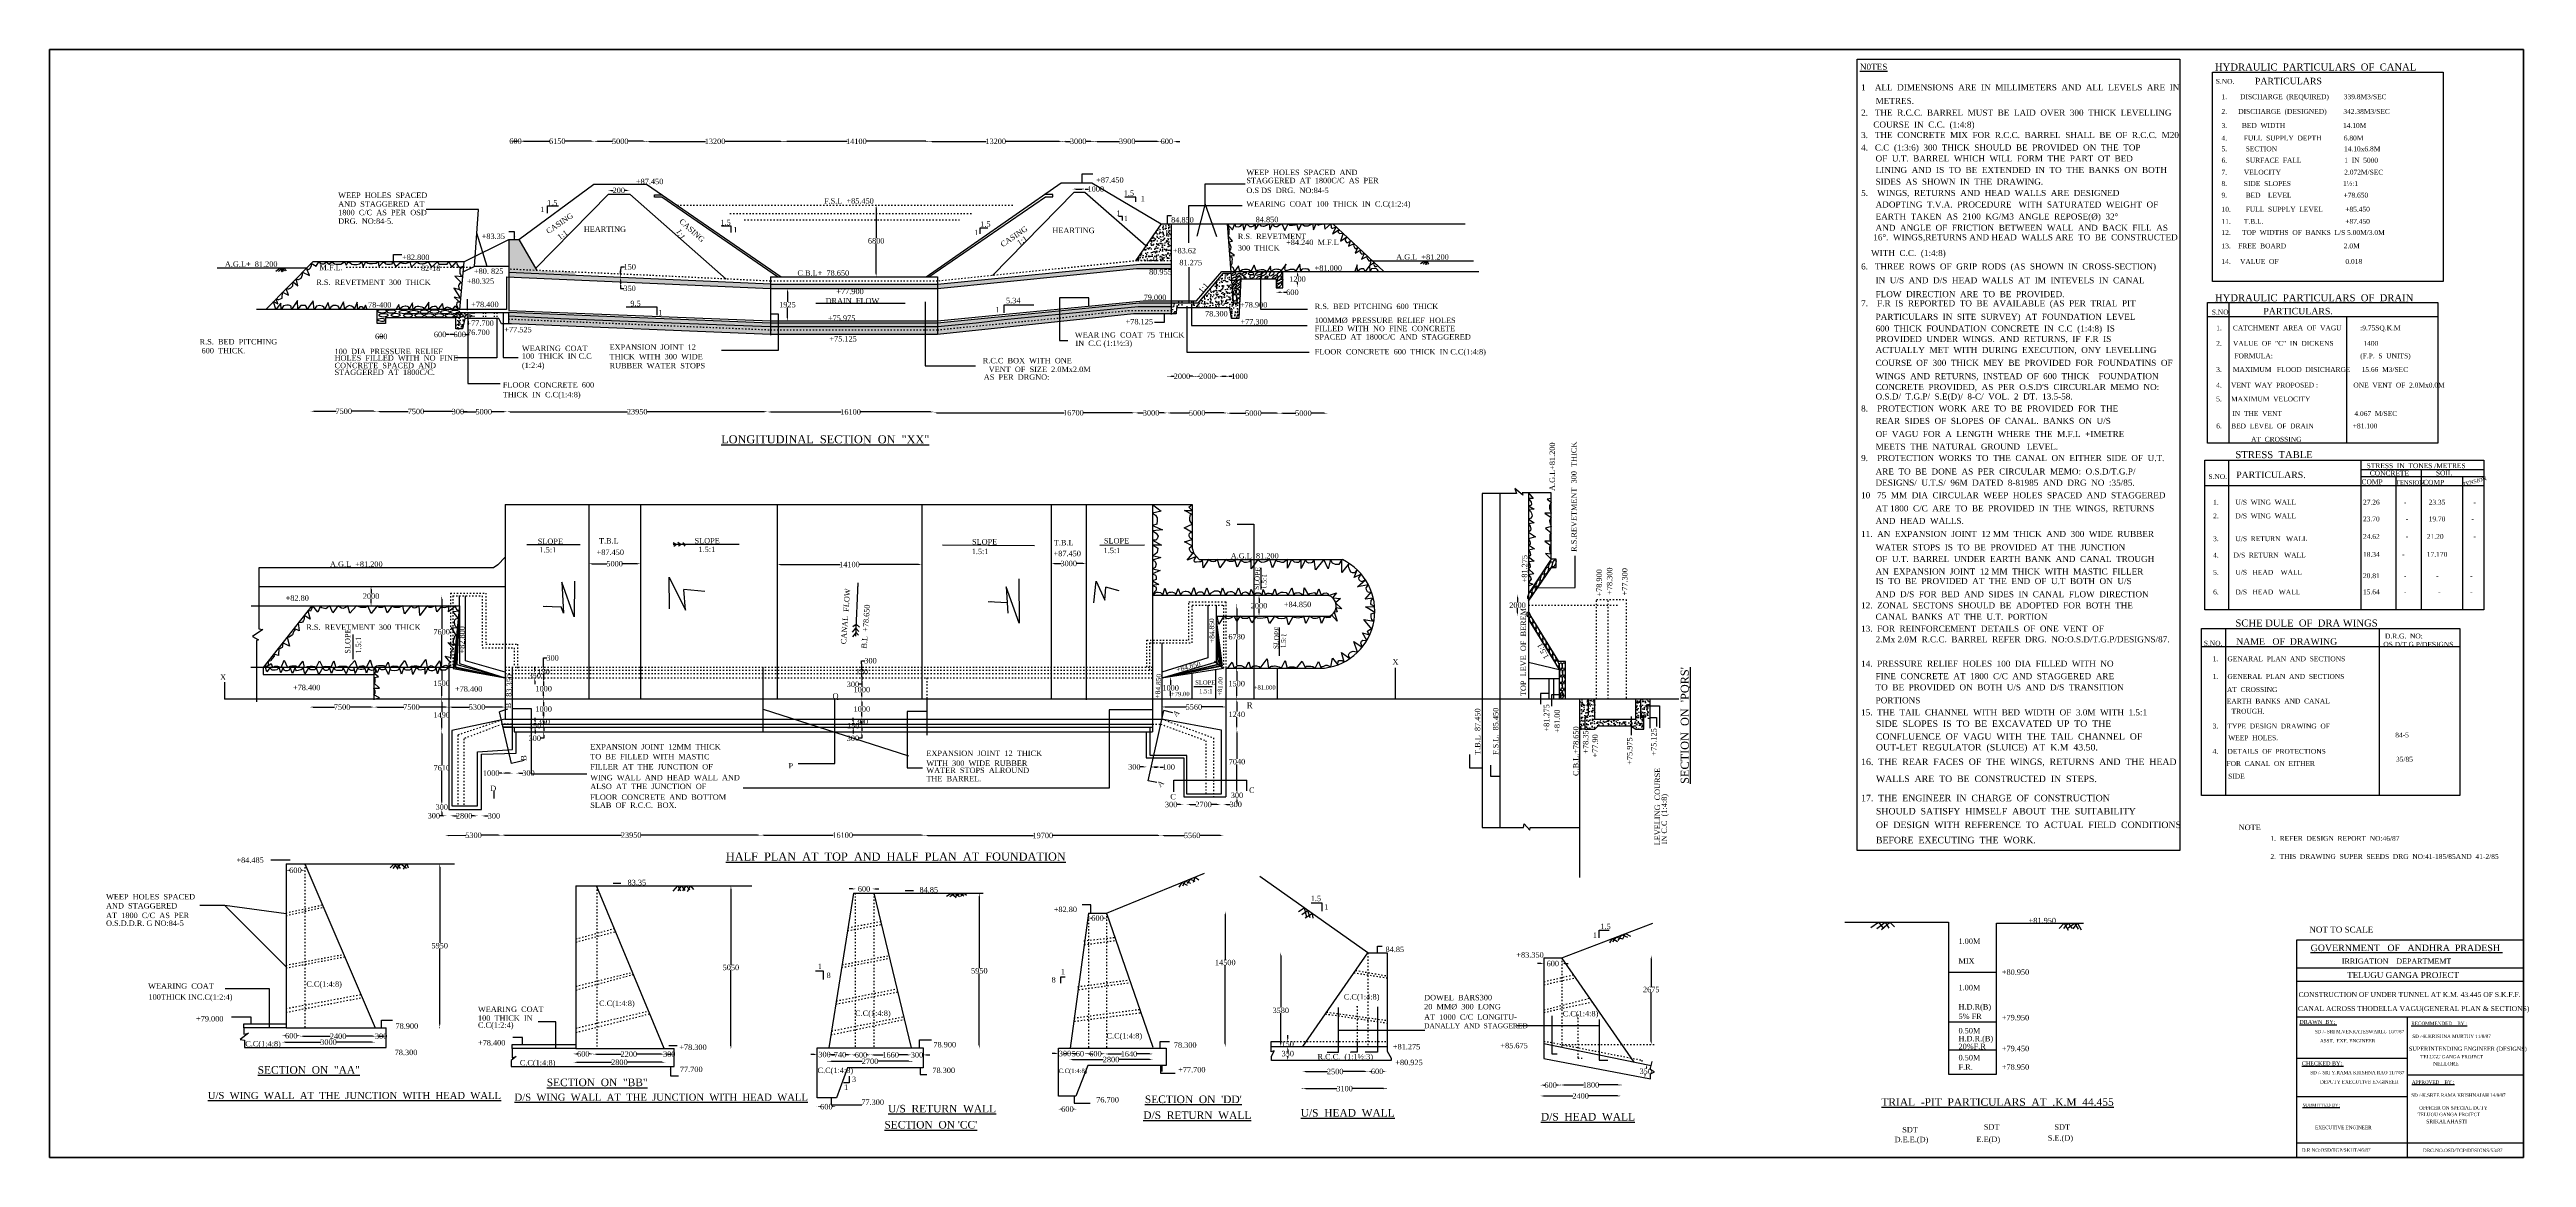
# Model space of a CAD drawing. Header units: millimetres. Extents: x 4535 to 233444, y 7325 to 109761.
import ezdxf

# ---------------------------------------------------------------- set-up
doc = ezdxf.new("R2010")
doc.units = ezdxf.units.MM
doc.header["$MEASUREMENT"] = 0
doc.linetypes.add('ACAD_ISO03W100', pattern=[30, 12, -18])
for name, color, linetype in [('DIM', 5, 'Continuous'), ('DO LINE', 3, 'Continuous'), ('DWG.LINE', 10, 'Continuous'), ('HATCH', 2, 'Continuous'), ('RAILING', 4, 'Continuous'), ('TEXT', 7, 'Continuous')]:
    doc.layers.add(name, color=color, linetype=linetype)
doc.layers.add('TITLE', color=7, linetype='Continuous', lineweight=30)
doc.styles.get("Standard").update_dxf_attribs({"font": 'TIMES.TTF', "height": 500})
doc.dimstyles.get("Standard").update_dxf_attribs({"dimtxt": 500, "dimasz": 300, "dimexe": 0.18, "dimexo": 0.0625, "dimgap": 0.09, "dimtad": 0, "dimtih": 1, "dimtoh": 1, "dimdec": 0, "dimzin": 0, "dimdsep": 46, "dimtxsty": 'Standard', "dimcen": 300, "dimclre": 256, "dimclrt": 4, "dimadec": 0, "dimazin": 0, "dimtfac": 1, "dimtdec": 0, "dimtofl": 0, "dimtmove": 0, "dimatfit": 3, "dimfxl": 5, "dimfxlon": 1, "dimtolj": 1, "dimtzin": 0, "dimarcsym": 0})
pattern_1 = [(50, (0, 0), (717.2602, -62.7521), [75, -825]), (355, (0, 0), (-138.7513, 752.192), [60, -660]), (100.4514, (59.8, -5.2), (578.5094, 689.4395), [63.7402, -701.142]), (46.1842, (0, 200), (1067.241, -165.519), [112.5, -1237.5]), (96.6356, (88.9, 186.2), (934.663, 974.118), [95.61, -1051.713]), (351.1842, (0, 200), (934.662, 974.1186), [90, -990]), (21, (100, 150), (596.907, -402.6189), [75, -825]), (326, (100, 150), (243.3153, 725.15), [60, -660]), (71.4514, (149.74, 116.45), (840.2226, 322.5305), [63.7402, -701.142]), (37.5, (0, 0), (12.15986, 332.89385), [0, -652, 0, -670, 0, -662.5]), (7.5, (0, 0), (263.06954, 394.4117), [0, -382, 0, -637, 0, -252.5]), (327.5, (-223, 0), (533.82244, -22.55487), [0, -250, 0, -780, 0, -1035]), (317.5, (-323, 0), (583.1862, 100.105), [0, -325, 0, -518, 0, -735])]

# ---------------------------------------------------------------- blocks, each defined once
blk = doc.blocks.new('*D2')
at = {"layer": 'Defpoints', "color": 0, "linetype": 'ByBlock', "ltscale": 0.2}
for p in [(47142, 101300), (48054, 101300), (48054, 101290)]:
    blk.add_point(p, dxfattribs=at)
at = {"layer": 'DIM', "lineweight": -2, "ltscale": 0.2}
blk.add_line((47142, 101295), (47142, 101290), dxfattribs=at)
at = {"layer": 'DIM', "color": 0, "linetype": 'ByBlock', "lineweight": -2, "ltscale": 0.2}
blk.add_line((47442, 101290), (47754, 101290), dxfattribs=at)
at = {"layer": 'DIM', "linetype": 'ByBlock', "lineweight": -2, "ltscale": 0.2}
blk.add_line((48054, 101295), (48054, 101290), dxfattribs=at)
at = {"layer": 'DIM', "color": 0, "linetype": 'ByBlock', "ltscale": 0.2}
for points in [[(47442, 101340), (47442, 101240), (47142, 101290)], [(47754, 101340), (47754, 101240), (48054, 101290)]]:
    blk.add_solid(points, dxfattribs=at)
at = {"layer": 'DIM', "color": 4, "linetype": 'ByBlock', "ltscale": 0.2, "insert": (47598, 101290), "char_height": 500, "attachment_point": 5}
blk.add_mtext('\\A1;600', dxfattribs=at)
blk = doc.blocks.new('*D3')
at = {"layer": 'Defpoints', "color": 0, "linetype": 'ByBlock', "ltscale": 0.2}
for p in [(48054, 101290), (54862, 101290), (54862, 101286)]:
    blk.add_point(p, dxfattribs=at)
at = {"layer": 'DIM', "lineweight": -2, "ltscale": 0.2}
blk.add_line((48054, 101290), (48054, 101286), dxfattribs=at)
at = {"layer": 'DIM', "color": 0, "linetype": 'ByBlock', "lineweight": -2, "ltscale": 0.2}
for p, q in [((48354, 101286), (50749, 101286)), ((54562, 101286), (52168, 101286))]:
    blk.add_line(p, q, dxfattribs=at)
at = {"layer": 'DIM', "linetype": 'ByBlock', "lineweight": -2, "ltscale": 0.2}
blk.add_line((54862, 101290), (54862, 101286), dxfattribs=at)
at = {"layer": 'DIM', "color": 0, "linetype": 'ByBlock', "ltscale": 0.2}
for points in [[(48354, 101336), (48354, 101236), (48054, 101286)], [(54562, 101336), (54562, 101236), (54862, 101286)]]:
    blk.add_solid(points, dxfattribs=at)
at = {"layer": 'DIM', "color": 4, "linetype": 'ByBlock', "ltscale": 0.2, "insert": (51458, 101286), "char_height": 500, "attachment_point": 5}
blk.add_mtext('\\A1;6150', dxfattribs=at)
blk = doc.blocks.new('*D4')
at = {"layer": 'Defpoints', "color": 0, "linetype": 'ByBlock', "ltscale": 0.2}
for p in [(54862, 101290), (59688, 101290), (59688, 101275)]:
    blk.add_point(p, dxfattribs=at)
at = {"layer": 'DIM', "lineweight": -2, "ltscale": 0.2}
blk.add_line((54862, 101280), (54862, 101275), dxfattribs=at)
at = {"layer": 'DIM', "color": 0, "linetype": 'ByBlock', "lineweight": -2, "ltscale": 0.2}
for p, q in [((55162, 101275), (56567, 101275)), ((59388, 101275), (57983, 101275))]:
    blk.add_line(p, q, dxfattribs=at)
at = {"layer": 'DIM', "linetype": 'ByBlock', "lineweight": -2, "ltscale": 0.2}
blk.add_line((59688, 101280), (59688, 101275), dxfattribs=at)
at = {"layer": 'DIM', "color": 0, "linetype": 'ByBlock', "ltscale": 0.2}
for points in [[(55162, 101325), (55162, 101225), (54862, 101275)], [(59388, 101325), (59388, 101225), (59688, 101275)]]:
    blk.add_solid(points, dxfattribs=at)
at = {"layer": 'DIM', "color": 4, "linetype": 'ByBlock', "ltscale": 0.2, "insert": (57275, 101275), "char_height": 500, "attachment_point": 5}
blk.add_mtext('\\A1;5000', dxfattribs=at)
blk = doc.blocks.new('*D5')
at = {"layer": 'Defpoints', "color": 0, "linetype": 'ByBlock', "ltscale": 0.2}
for p in [(59688, 101275), (72383, 101275), (72383, 101269)]:
    blk.add_point(p, dxfattribs=at)
at = {"layer": 'DIM', "lineweight": -2, "ltscale": 0.2}
blk.add_line((59688, 101274), (59688, 101269), dxfattribs=at)
at = {"layer": 'DIM', "color": 0, "linetype": 'ByBlock', "lineweight": -2, "ltscale": 0.2}
for p, q in [((59988, 101269), (65169, 101269)), ((72083, 101269), (66902, 101269))]:
    blk.add_line(p, q, dxfattribs=at)
at = {"layer": 'DIM', "linetype": 'ByBlock', "lineweight": -2, "ltscale": 0.2}
blk.add_line((72383, 101274), (72383, 101269), dxfattribs=at)
at = {"layer": 'DIM', "color": 0, "linetype": 'ByBlock', "ltscale": 0.2}
for points in [[(59988, 101319), (59988, 101219), (59688, 101269)], [(72083, 101319), (72083, 101219), (72383, 101269)]]:
    blk.add_solid(points, dxfattribs=at)
at = {"layer": 'DIM', "color": 4, "linetype": 'ByBlock', "ltscale": 0.2, "insert": (66036, 101269), "char_height": 500, "attachment_point": 5}
blk.add_mtext('\\A1;13200', dxfattribs=at)
blk = doc.blocks.new('*D6')
at = {"layer": 'Defpoints', "color": 0, "linetype": 'ByBlock', "ltscale": 0.2}
for p in [(72383, 101269), (85817, 101272), (85817, 101269)]:
    blk.add_point(p, dxfattribs=at)
at = {"layer": 'DIM', "lineweight": -2, "ltscale": 0.2}
blk.add_line((72383, 101269), (72383, 101272), dxfattribs=at)
at = {"layer": 'DIM', "color": 0, "linetype": 'ByBlock', "lineweight": -2, "ltscale": 0.2}
for p, q in [((72683, 101272), (78234, 101272)), ((85517, 101272), (79967, 101272))]:
    blk.add_line(p, q, dxfattribs=at)
at = {"layer": 'DIM', "linetype": 'ByBlock', "lineweight": -2, "ltscale": 0.2}
blk.add_line((85817, 101269), (85817, 101272), dxfattribs=at)
at = {"layer": 'DIM', "color": 0, "linetype": 'ByBlock', "ltscale": 0.2}
for points in [[(72683, 101322), (72683, 101222), (72383, 101272)], [(85517, 101322), (85517, 101222), (85817, 101272)]]:
    blk.add_solid(points, dxfattribs=at)
at = {"layer": 'DIM', "color": 4, "linetype": 'ByBlock', "ltscale": 0.2, "insert": (79100, 101272), "char_height": 500, "attachment_point": 5}
blk.add_mtext('\\A1;14100', dxfattribs=at)
blk = doc.blocks.new('*D7')
at = {"layer": 'Defpoints', "color": 0, "linetype": 'ByBlock', "ltscale": 0.2}
for p in [(85817, 101269), (98135, 101269), (98135, 101268)]:
    blk.add_point(p, dxfattribs=at)
at = {"layer": 'DIM', "lineweight": -2, "ltscale": 0.2}
blk.add_line((85817, 101269), (85817, 101268), dxfattribs=at)
at = {"layer": 'DIM', "color": 0, "linetype": 'ByBlock', "lineweight": -2, "ltscale": 0.2}
for p, q in [((86117, 101268), (91110, 101268)), ((97835, 101268), (92843, 101268))]:
    blk.add_line(p, q, dxfattribs=at)
at = {"layer": 'DIM', "linetype": 'ByBlock', "lineweight": -2, "ltscale": 0.2}
blk.add_line((98135, 101269), (98135, 101268), dxfattribs=at)
at = {"layer": 'DIM', "color": 0, "linetype": 'ByBlock', "ltscale": 0.2}
for points in [[(86117, 101318), (86117, 101218), (85817, 101268)], [(97835, 101318), (97835, 101218), (98135, 101268)]]:
    blk.add_solid(points, dxfattribs=at)
at = {"layer": 'DIM', "color": 4, "linetype": 'ByBlock', "ltscale": 0.2, "insert": (91976, 101268), "char_height": 500, "attachment_point": 5}
blk.add_mtext('\\A1;13200', dxfattribs=at)
blk = doc.blocks.new('*D8')
at = {"layer": 'Defpoints', "color": 0, "linetype": 'ByBlock', "ltscale": 0.2}
for p in [(98135, 101268), (101052, 101271), (101052, 101268)]:
    blk.add_point(p, dxfattribs=at)
at = {"layer": 'DIM', "lineweight": -2, "ltscale": 0.2}
blk.add_line((98135, 101268), (98135, 101272), dxfattribs=at)
at = {"layer": 'DIM', "color": 0, "linetype": 'ByBlock', "lineweight": -2, "ltscale": 0.2}
for p, q in [((98435, 101271), (98883, 101271)), ((100752, 101271), (100304, 101271))]:
    blk.add_line(p, q, dxfattribs=at)
at = {"layer": 'DIM', "linetype": 'ByBlock', "lineweight": -2, "ltscale": 0.2}
blk.add_line((101052, 101268), (101052, 101272), dxfattribs=at)
at = {"layer": 'DIM', "color": 0, "linetype": 'ByBlock', "ltscale": 0.2}
for points in [[(98435, 101321), (98435, 101221), (98135, 101271)], [(100752, 101321), (100752, 101221), (101052, 101271)]]:
    blk.add_solid(points, dxfattribs=at)
at = {"layer": 'DIM', "color": 4, "linetype": 'ByBlock', "ltscale": 0.2, "insert": (99594, 101271), "char_height": 500, "attachment_point": 5}
blk.add_mtext('\\A1;3000', dxfattribs=at)
blk = doc.blocks.new('*D9')
at = {"layer": 'Defpoints', "color": 0, "linetype": 'ByBlock', "ltscale": 0.2}
for p in [(101052, 101272), (107198, 101272), (107198, 101271)]:
    blk.add_point(p, dxfattribs=at)
at = {"layer": 'DIM', "lineweight": -2, "ltscale": 0.2}
blk.add_line((101052, 101272), (101052, 101271), dxfattribs=at)
at = {"layer": 'DIM', "color": 0, "linetype": 'ByBlock', "lineweight": -2, "ltscale": 0.2}
for p, q in [((101352, 101271), (103415, 101271)), ((106898, 101271), (104835, 101271))]:
    blk.add_line(p, q, dxfattribs=at)
at = {"layer": 'DIM', "linetype": 'ByBlock', "lineweight": -2, "ltscale": 0.2}
blk.add_line((107198, 101272), (107198, 101271), dxfattribs=at)
at = {"layer": 'DIM', "color": 0, "linetype": 'ByBlock', "ltscale": 0.2}
for points in [[(101352, 101321), (101352, 101221), (101052, 101271)], [(106898, 101321), (106898, 101221), (107198, 101271)]]:
    blk.add_solid(points, dxfattribs=at)
at = {"layer": 'DIM', "color": 4, "linetype": 'ByBlock', "ltscale": 0.2, "insert": (104125, 101271), "char_height": 500, "attachment_point": 5}
blk.add_mtext('\\A1;3900', dxfattribs=at)
blk = doc.blocks.new('*D10')
at = {"layer": 'Defpoints', "color": 0, "linetype": 'ByBlock', "ltscale": 0.2}
for p in [(107198, 101271), (108389, 101271), (108389, 101267)]:
    blk.add_point(p, dxfattribs=at)
at = {"layer": 'DIM', "color": 0, "linetype": 'ByBlock', "lineweight": -2, "ltscale": 0.2}
for p, q in [((106898, 101267), (106598, 101267)), ((108689, 101267), (108989, 101267))]:
    blk.add_line(p, q, dxfattribs=at)
at = {"layer": 'DIM', "lineweight": -2, "ltscale": 0.2}
blk.add_line((107198, 101270), (107198, 101267), dxfattribs=at)
at = {"layer": 'DIM', "linetype": 'ByBlock', "lineweight": -2, "ltscale": 0.2}
blk.add_line((108389, 101270), (108389, 101267), dxfattribs=at)
at = {"layer": 'DIM', "color": 0, "linetype": 'ByBlock', "ltscale": 0.2}
for points in [[(106898, 101317), (106898, 101217), (107198, 101267)], [(108689, 101317), (108689, 101217), (108389, 101267)]]:
    blk.add_solid(points, dxfattribs=at)
at = {"layer": 'DIM', "color": 4, "linetype": 'ByBlock', "ltscale": 0.2, "insert": (107794, 101267), "char_height": 500, "attachment_point": 5}
blk.add_mtext('\\A1;600', dxfattribs=at)
blk = doc.blocks.new('*D11')
at = {"layer": 'Defpoints', "color": 0, "linetype": 'ByBlock', "ltscale": 0.2}
for p in [(56166, 96746), (58126, 96746), (58126, 96735)]:
    blk.add_point(p, dxfattribs=at)
at = {"layer": 'DIM', "lineweight": -2, "ltscale": 0.2}
blk.add_line((56166, 96740), (56166, 96735), dxfattribs=at)
at = {"layer": 'DIM', "color": 0, "linetype": 'ByBlock', "lineweight": -2, "ltscale": 0.2}
for p, q in [((56466, 96735), (56613, 96735)), ((57826, 96735), (57679, 96735))]:
    blk.add_line(p, q, dxfattribs=at)
at = {"layer": 'DIM', "linetype": 'ByBlock', "lineweight": -2, "ltscale": 0.2}
blk.add_line((58126, 96740), (58126, 96735), dxfattribs=at)
at = {"layer": 'DIM', "color": 0, "linetype": 'ByBlock', "ltscale": 0.2}
for points in [[(56466, 96785), (56466, 96685), (56166, 96735)], [(57826, 96785), (57826, 96685), (58126, 96735)]]:
    blk.add_solid(points, dxfattribs=at)
at = {"layer": 'DIM', "color": 4, "linetype": 'ByBlock', "ltscale": 0.2, "insert": (57146, 96735), "char_height": 500, "attachment_point": 5}
blk.add_mtext('\\A1;200', dxfattribs=at)
blk = doc.blocks.new('*D12')
at = {"layer": 'Defpoints', "color": 0, "linetype": 'ByBlock', "ltscale": 0.2}
for p in [(34859, 83224), (35516, 83230), (35516, 83224)]:
    blk.add_point(p, dxfattribs=at)
at = {"layer": 'DIM', "lineweight": -2, "ltscale": 0.2}
blk.add_line((34859, 83225), (34859, 83230), dxfattribs=at)
at = {"layer": 'DIM', "color": 0, "linetype": 'ByBlock', "lineweight": -2, "ltscale": 0.2}
blk.add_line((35159, 83230), (35216, 83230), dxfattribs=at)
at = {"layer": 'DIM', "linetype": 'ByBlock', "lineweight": -2, "ltscale": 0.2}
blk.add_line((35516, 83225), (35516, 83230), dxfattribs=at)
at = {"layer": 'DIM', "color": 0, "linetype": 'ByBlock', "ltscale": 0.2}
for points in [[(35159, 83280), (35159, 83180), (34859, 83230)], [(35216, 83280), (35216, 83180), (35516, 83230)]]:
    blk.add_solid(points, dxfattribs=at)
at = {"layer": 'DIM', "color": 4, "linetype": 'ByBlock', "ltscale": 0.2, "insert": (35188, 83230), "char_height": 500, "attachment_point": 5}
blk.add_mtext('\\A1;600', dxfattribs=at)
blk = doc.blocks.new('*D13')
at = {"layer": 'Defpoints', "color": 0, "linetype": 'ByBlock', "ltscale": 0.2}
for p in [(41453, 83429), (42172, 83429), (42172, 83414)]:
    blk.add_point(p, dxfattribs=at)
at = {"layer": 'DIM', "color": 0, "linetype": 'ByBlock', "lineweight": -2, "ltscale": 0.2}
for p, q in [((41453, 83414), (41153, 83414)), ((41872, 83414), (41753, 83414))]:
    blk.add_line(p, q, dxfattribs=at)
at = {"layer": 'DIM', "lineweight": -2, "ltscale": 0.2}
blk.add_line((41453, 83419), (41453, 83413), dxfattribs=at)
at = {"layer": 'DIM', "linetype": 'ByBlock', "lineweight": -2, "ltscale": 0.2}
blk.add_line((42172, 83419), (42172, 83413), dxfattribs=at)
at = {"layer": 'DIM', "color": 0, "linetype": 'ByBlock', "ltscale": 0.2}
for points in [[(41753, 83464), (41753, 83364), (41453, 83414)], [(41872, 83464), (41872, 83364), (42172, 83414)]]:
    blk.add_solid(points, dxfattribs=at)
at = {"layer": 'DIM', "color": 4, "linetype": 'ByBlock', "ltscale": 0.2, "insert": (40628, 83414), "char_height": 500, "attachment_point": 5}
blk.add_mtext('\\A1;600', dxfattribs=at)
blk = doc.blocks.new('*D14')
at = {"layer": 'Defpoints', "color": 0, "linetype": 'ByBlock', "ltscale": 0.2}
for p in [(42172, 83419), (42722, 83419), (42722, 83416)]:
    blk.add_point(p, dxfattribs=at)
at = {"layer": 'DIM', "color": 0, "linetype": 'ByBlock', "lineweight": -2, "ltscale": 0.2}
for p, q in [((41872, 83416), (41572, 83416)), ((43022, 83416), (43322, 83416))]:
    blk.add_line(p, q, dxfattribs=at)
at = {"layer": 'DIM', "lineweight": -2, "ltscale": 0.2}
blk.add_line((42172, 83418), (42172, 83416), dxfattribs=at)
at = {"layer": 'DIM', "linetype": 'ByBlock', "lineweight": -2, "ltscale": 0.2}
blk.add_line((42722, 83418), (42722, 83416), dxfattribs=at)
at = {"layer": 'DIM', "color": 0, "linetype": 'ByBlock', "ltscale": 0.2}
for points in [[(41872, 83466), (41872, 83366), (42172, 83416)], [(43022, 83466), (43022, 83366), (42722, 83416)]]:
    blk.add_solid(points, dxfattribs=at)
at = {"layer": 'DIM', "color": 4, "linetype": 'ByBlock', "ltscale": 0.2, "insert": (42447, 83416), "char_height": 500, "attachment_point": 5}
blk.add_mtext('\\A1;600', dxfattribs=at)
blk = doc.blocks.new('*D15')
at = {"layer": 'Defpoints', "color": 0, "linetype": 'ByBlock', "ltscale": 0.2}
for p in [(72726, 87667), (72726, 84666), (72726, 84666)]:
    blk.add_point(p, dxfattribs=at)
at = {"layer": 'DIM', "lineweight": -2, "ltscale": 0.2}
blk.add_line((72726, 87667), (72726, 87667), dxfattribs=at)
at = {"layer": 'DIM', "color": 0, "linetype": 'ByBlock', "lineweight": -2, "ltscale": 0.2}
for p, q in [((72726, 87367), (72726, 86422)), ((72726, 84966), (72726, 85911))]:
    blk.add_line(p, q, dxfattribs=at)
at = {"layer": 'DIM', "linetype": 'ByBlock', "lineweight": -2, "ltscale": 0.2}
blk.add_line((72726, 84666), (72726, 84666), dxfattribs=at)
at = {"layer": 'DIM', "color": 0, "linetype": 'ByBlock', "ltscale": 0.2}
for points in [[(72676, 87367), (72776, 87367), (72726, 87667)], [(72676, 84966), (72776, 84966), (72726, 84666)]]:
    blk.add_solid(points, dxfattribs=at)
at = {"layer": 'DIM', "color": 4, "linetype": 'ByBlock', "ltscale": 0.2, "insert": (72726, 86166), "char_height": 500, "attachment_point": 5}
blk.add_mtext('\\A1;1925', dxfattribs=at)
blk = doc.blocks.new('*D16')
at = {"layer": 'Defpoints', "color": 0, "linetype": 'ByBlock', "ltscale": 0.2}
for p in [(80909, 95377), (80909, 88756), (80929, 88756)]:
    blk.add_point(p, dxfattribs=at)
at = {"layer": 'DIM', "lineweight": -2, "ltscale": 0.2}
blk.add_line((80924, 95377), (80929, 95377), dxfattribs=at)
at = {"layer": 'DIM', "color": 0, "linetype": 'ByBlock', "lineweight": -2, "ltscale": 0.2}
for p, q in [((80929, 95077), (80929, 92321)), ((80929, 89056), (80929, 91812))]:
    blk.add_line(p, q, dxfattribs=at)
at = {"layer": 'DIM', "linetype": 'ByBlock', "lineweight": -2, "ltscale": 0.2}
blk.add_line((80924, 88756), (80929, 88756), dxfattribs=at)
at = {"layer": 'DIM', "color": 0, "linetype": 'ByBlock', "ltscale": 0.2}
for points in [[(80879, 95077), (80979, 95077), (80929, 95377)], [(80879, 89056), (80979, 89056), (80929, 88756)]]:
    blk.add_solid(points, dxfattribs=at)
at = {"layer": 'DIM', "color": 4, "linetype": 'ByBlock', "ltscale": 0.2, "insert": (80929, 92067), "char_height": 500, "attachment_point": 5}
blk.add_mtext('\\A1;6800', dxfattribs=at)
blk = doc.blocks.new('*D17')
at = {"layer": 'Defpoints', "color": 0, "linetype": 'ByBlock', "ltscale": 0.2}
for p in [(28684, 76315), (34767, 76316), (34767, 76315)]:
    blk.add_point(p, dxfattribs=at)
at = {"layer": 'DIM', "lineweight": -2, "ltscale": 0.2}
blk.add_line((28684, 76315), (28684, 76316), dxfattribs=at)
at = {"layer": 'DIM', "color": 0, "linetype": 'ByBlock', "lineweight": -2, "ltscale": 0.2}
for p, q in [((28984, 76316), (31014, 76316)), ((34467, 76316), (32437, 76316))]:
    blk.add_line(p, q, dxfattribs=at)
at = {"layer": 'DIM', "linetype": 'ByBlock', "lineweight": -2, "ltscale": 0.2}
blk.add_line((34767, 76315), (34767, 76316), dxfattribs=at)
at = {"layer": 'DIM', "color": 0, "linetype": 'ByBlock', "ltscale": 0.2}
for points in [[(28984, 76366), (28984, 76266), (28684, 76316)], [(34467, 76366), (34467, 76266), (34767, 76316)]]:
    blk.add_solid(points, dxfattribs=at)
at = {"layer": 'DIM', "color": 4, "linetype": 'ByBlock', "ltscale": 0.2, "insert": (31725, 76316), "char_height": 500, "attachment_point": 5}
blk.add_mtext('\\A1;7500', dxfattribs=at)
blk = doc.blocks.new('*D18')
at = {"layer": 'Defpoints', "color": 0, "linetype": 'ByBlock', "ltscale": 0.2}
for p in [(34767, 76315), (42029, 76315), (42029, 76295)]:
    blk.add_point(p, dxfattribs=at)
at = {"layer": 'DIM', "lineweight": -2, "ltscale": 0.2}
blk.add_line((34767, 76300), (34767, 76295), dxfattribs=at)
at = {"layer": 'DIM', "color": 0, "linetype": 'ByBlock', "lineweight": -2, "ltscale": 0.2}
for p, q in [((35067, 76295), (37687, 76295)), ((41729, 76295), (39110, 76295))]:
    blk.add_line(p, q, dxfattribs=at)
at = {"layer": 'DIM', "linetype": 'ByBlock', "lineweight": -2, "ltscale": 0.2}
blk.add_line((42029, 76300), (42029, 76295), dxfattribs=at)
at = {"layer": 'DIM', "color": 0, "linetype": 'ByBlock', "ltscale": 0.2}
for points in [[(35067, 76345), (35067, 76245), (34767, 76295)], [(41729, 76345), (41729, 76245), (42029, 76295)]]:
    blk.add_solid(points, dxfattribs=at)
at = {"layer": 'DIM', "color": 4, "linetype": 'ByBlock', "ltscale": 0.2, "insert": (38398, 76295), "char_height": 500, "attachment_point": 5}
blk.add_mtext('\\A1;7500', dxfattribs=at)
blk = doc.blocks.new('*D19')
at = {"layer": 'Defpoints', "color": 0, "linetype": 'ByBlock', "ltscale": 0.2}
for p in [(42029, 76295), (42519, 76295), (42519, 76287)]:
    blk.add_point(p, dxfattribs=at)
at = {"layer": 'DIM', "color": 0, "linetype": 'ByBlock', "lineweight": -2, "ltscale": 0.2}
for p, q in [((41729, 76287), (41429, 76287)), ((42819, 76287), (43119, 76287))]:
    blk.add_line(p, q, dxfattribs=at)
at = {"layer": 'DIM', "lineweight": -2, "ltscale": 0.2}
blk.add_line((42029, 76292), (42029, 76287), dxfattribs=at)
at = {"layer": 'DIM', "linetype": 'ByBlock', "lineweight": -2, "ltscale": 0.2}
blk.add_line((42519, 76292), (42519, 76287), dxfattribs=at)
at = {"layer": 'DIM', "color": 0, "linetype": 'ByBlock', "ltscale": 0.2}
for points in [[(41729, 76337), (41729, 76237), (42029, 76287)], [(42819, 76337), (42819, 76237), (42519, 76287)]]:
    blk.add_solid(points, dxfattribs=at)
at = {"layer": 'DIM', "color": 4, "linetype": 'ByBlock', "ltscale": 0.2, "insert": (42274, 76287), "char_height": 500, "attachment_point": 5}
blk.add_mtext('\\A1;300', dxfattribs=at)
blk = doc.blocks.new('*D20')
at = {"layer": 'Defpoints', "color": 0, "linetype": 'ByBlock', "ltscale": 0.2}
for p in [(42519, 76287), (46804, 76287), (46804, 76272)]:
    blk.add_point(p, dxfattribs=at)
at = {"layer": 'DIM', "lineweight": -2, "ltscale": 0.2}
blk.add_line((42519, 76277), (42519, 76272), dxfattribs=at)
at = {"layer": 'DIM', "color": 0, "linetype": 'ByBlock', "lineweight": -2, "ltscale": 0.2}
for p, q in [((42819, 76272), (43954, 76272)), ((46504, 76272), (45370, 76272))]:
    blk.add_line(p, q, dxfattribs=at)
at = {"layer": 'DIM', "linetype": 'ByBlock', "lineweight": -2, "ltscale": 0.2}
blk.add_line((46804, 76277), (46804, 76272), dxfattribs=at)
at = {"layer": 'DIM', "color": 0, "linetype": 'ByBlock', "ltscale": 0.2}
for points in [[(42819, 76322), (42819, 76222), (42519, 76272)], [(46504, 76322), (46504, 76222), (46804, 76272)]]:
    blk.add_solid(points, dxfattribs=at)
at = {"layer": 'DIM', "color": 4, "linetype": 'ByBlock', "ltscale": 0.2, "insert": (44662, 76272), "char_height": 500, "attachment_point": 5}
blk.add_mtext('\\A1;5000', dxfattribs=at)
blk = doc.blocks.new('*D21')
at = {"layer": 'Defpoints', "color": 0, "linetype": 'ByBlock', "ltscale": 0.2}
for p in [(46804, 76272), (70886, 76274), (70886, 76272)]:
    blk.add_point(p, dxfattribs=at)
at = {"layer": 'DIM', "lineweight": -2, "ltscale": 0.2}
blk.add_line((46804, 76272), (46804, 76274), dxfattribs=at)
at = {"layer": 'DIM', "color": 0, "linetype": 'ByBlock', "lineweight": -2, "ltscale": 0.2}
for p, q in [((47104, 76274), (57943, 76274)), ((70586, 76274), (59747, 76274))]:
    blk.add_line(p, q, dxfattribs=at)
at = {"layer": 'DIM', "linetype": 'ByBlock', "lineweight": -2, "ltscale": 0.2}
blk.add_line((70886, 76272), (70886, 76274), dxfattribs=at)
at = {"layer": 'DIM', "color": 0, "linetype": 'ByBlock', "ltscale": 0.2}
for points in [[(47104, 76324), (47104, 76224), (46804, 76274)], [(70586, 76324), (70586, 76224), (70886, 76274)]]:
    blk.add_solid(points, dxfattribs=at)
at = {"layer": 'DIM', "color": 4, "linetype": 'ByBlock', "ltscale": 0.2, "insert": (58845, 76274), "char_height": 500, "attachment_point": 5}
blk.add_mtext('\\A1;23950', dxfattribs=at)
blk = doc.blocks.new('*D22')
at = {"layer": 'Defpoints', "color": 0, "linetype": 'ByBlock', "ltscale": 0.2}
for p in [(70886, 76274), (86244, 76274), (86244, 76251)]:
    blk.add_point(p, dxfattribs=at)
at = {"layer": 'DIM', "lineweight": -2, "ltscale": 0.2}
blk.add_line((70886, 76256), (70886, 76251), dxfattribs=at)
at = {"layer": 'DIM', "color": 0, "linetype": 'ByBlock', "lineweight": -2, "ltscale": 0.2}
for p, q in [((71186, 76251), (77699, 76251)), ((85944, 76251), (79432, 76251))]:
    blk.add_line(p, q, dxfattribs=at)
at = {"layer": 'DIM', "linetype": 'ByBlock', "lineweight": -2, "ltscale": 0.2}
blk.add_line((86244, 76256), (86244, 76251), dxfattribs=at)
at = {"layer": 'DIM', "color": 0, "linetype": 'ByBlock', "ltscale": 0.2}
for points in [[(71186, 76301), (71186, 76201), (70886, 76251)], [(85944, 76301), (85944, 76201), (86244, 76251)]]:
    blk.add_solid(points, dxfattribs=at)
at = {"layer": 'DIM', "color": 4, "linetype": 'ByBlock', "ltscale": 0.2, "insert": (78565, 76251), "char_height": 500, "attachment_point": 5}
blk.add_mtext('\\A1;16100', dxfattribs=at)
blk = doc.blocks.new('*D23')
at = {"layer": 'Defpoints', "color": 0, "linetype": 'ByBlock', "ltscale": 0.2}
for p in [(86244, 76199), (104853, 76199), (104853, 76173)]:
    blk.add_point(p, dxfattribs=at)
at = {"layer": 'DIM', "lineweight": -2, "ltscale": 0.2}
blk.add_line((86244, 76178), (86244, 76173), dxfattribs=at)
at = {"layer": 'DIM', "color": 0, "linetype": 'ByBlock', "lineweight": -2, "ltscale": 0.2}
for p, q in [((86544, 76173), (98292, 76173)), ((104553, 76173), (100025, 76173))]:
    blk.add_line(p, q, dxfattribs=at)
at = {"layer": 'DIM', "linetype": 'ByBlock', "lineweight": -2, "ltscale": 0.2}
blk.add_line((104853, 76178), (104853, 76173), dxfattribs=at)
at = {"layer": 'DIM', "color": 0, "linetype": 'ByBlock', "ltscale": 0.2}
for points in [[(86544, 76223), (86544, 76123), (86244, 76173)], [(104553, 76223), (104553, 76123), (104853, 76173)]]:
    blk.add_solid(points, dxfattribs=at)
at = {"layer": 'DIM', "color": 4, "linetype": 'ByBlock', "ltscale": 0.2, "insert": (99159, 76173), "char_height": 500, "attachment_point": 5}
blk.add_mtext('\\A1;16700', dxfattribs=at)
blk = doc.blocks.new('*D24')
at = {"layer": 'Defpoints', "color": 0, "linetype": 'ByBlock', "ltscale": 0.2}
for p in [(104853, 76171), (107817, 76171), (107817, 76164)]:
    blk.add_point(p, dxfattribs=at)
at = {"layer": 'DIM', "lineweight": -2, "ltscale": 0.2}
blk.add_line((104853, 76169), (104853, 76164), dxfattribs=at)
at = {"layer": 'DIM', "color": 0, "linetype": 'ByBlock', "lineweight": -2, "ltscale": 0.2}
for p, q in [((105153, 76164), (105625, 76164)), ((107517, 76164), (107045, 76164))]:
    blk.add_line(p, q, dxfattribs=at)
at = {"layer": 'DIM', "linetype": 'ByBlock', "lineweight": -2, "ltscale": 0.2}
blk.add_line((107817, 76169), (107817, 76164), dxfattribs=at)
at = {"layer": 'DIM', "color": 0, "linetype": 'ByBlock', "ltscale": 0.2}
for points in [[(105153, 76214), (105153, 76114), (104853, 76164)], [(107517, 76214), (107517, 76114), (107817, 76164)]]:
    blk.add_solid(points, dxfattribs=at)
at = {"layer": 'DIM', "color": 4, "linetype": 'ByBlock', "ltscale": 0.2, "insert": (106335, 76164), "char_height": 500, "attachment_point": 5}
blk.add_mtext('\\A1;3000', dxfattribs=at)
blk = doc.blocks.new('*D25')
at = {"layer": 'Defpoints', "color": 0, "linetype": 'ByBlock', "ltscale": 0.2}
for p in [(107817, 76164), (113364, 76164), (113364, 76159)]:
    blk.add_point(p, dxfattribs=at)
at = {"layer": 'DIM', "lineweight": -2, "ltscale": 0.2}
blk.add_line((107817, 76164), (107817, 76158), dxfattribs=at)
at = {"layer": 'DIM', "color": 0, "linetype": 'ByBlock', "lineweight": -2, "ltscale": 0.2}
for p, q in [((108117, 76159), (109883, 76159)), ((113064, 76159), (111298, 76159))]:
    blk.add_line(p, q, dxfattribs=at)
at = {"layer": 'DIM', "linetype": 'ByBlock', "lineweight": -2, "ltscale": 0.2}
blk.add_line((113364, 76164), (113364, 76158), dxfattribs=at)
at = {"layer": 'DIM', "color": 0, "linetype": 'ByBlock', "ltscale": 0.2}
for points in [[(108117, 76209), (108117, 76109), (107817, 76159)], [(113064, 76209), (113064, 76109), (113364, 76159)]]:
    blk.add_solid(points, dxfattribs=at)
at = {"layer": 'DIM', "color": 4, "linetype": 'ByBlock', "ltscale": 0.2, "insert": (110590, 76159), "char_height": 500, "attachment_point": 5}
blk.add_mtext('\\A1;5000', dxfattribs=at)
blk = doc.blocks.new('*D26')
at = {"layer": 'Defpoints', "color": 0, "linetype": 'ByBlock', "ltscale": 0.2}
for p in [(113364, 76158), (118215, 76158), (118215, 76139)]:
    blk.add_point(p, dxfattribs=at)
at = {"layer": 'DIM', "lineweight": -2, "ltscale": 0.2}
blk.add_line((113364, 76144), (113364, 76138), dxfattribs=at)
at = {"layer": 'DIM', "color": 0, "linetype": 'ByBlock', "lineweight": -2, "ltscale": 0.2}
for p, q in [((113664, 76139), (115082, 76139)), ((117915, 76139), (116497, 76139))]:
    blk.add_line(p, q, dxfattribs=at)
at = {"layer": 'DIM', "linetype": 'ByBlock', "lineweight": -2, "ltscale": 0.2}
blk.add_line((118215, 76144), (118215, 76138), dxfattribs=at)
at = {"layer": 'DIM', "color": 0, "linetype": 'ByBlock', "ltscale": 0.2}
for points in [[(113664, 76189), (113664, 76089), (113364, 76139)], [(117915, 76189), (117915, 76089), (118215, 76139)]]:
    blk.add_solid(points, dxfattribs=at)
at = {"layer": 'DIM', "color": 4, "linetype": 'ByBlock', "ltscale": 0.2, "insert": (115789, 76139), "char_height": 500, "attachment_point": 5}
blk.add_mtext('\\A1;5000', dxfattribs=at)
blk = doc.blocks.new('*D27')
at = {"layer": 'Defpoints', "color": 0, "linetype": 'ByBlock', "ltscale": 0.2}
for p in [(118215, 76138), (122608, 76138), (122608, 76137)]:
    blk.add_point(p, dxfattribs=at)
at = {"layer": 'DIM', "lineweight": -2, "ltscale": 0.2}
blk.add_line((118215, 76138), (118215, 76137), dxfattribs=at)
at = {"layer": 'DIM', "color": 0, "linetype": 'ByBlock', "lineweight": -2, "ltscale": 0.2}
for p, q in [((118515, 76137), (119704, 76137)), ((122308, 76137), (121119, 76137))]:
    blk.add_line(p, q, dxfattribs=at)
at = {"layer": 'DIM', "linetype": 'ByBlock', "lineweight": -2, "ltscale": 0.2}
blk.add_line((122608, 76138), (122608, 76137), dxfattribs=at)
at = {"layer": 'DIM', "color": 0, "linetype": 'ByBlock', "ltscale": 0.2}
for points in [[(118515, 76187), (118515, 76087), (118215, 76137)], [(122308, 76187), (122308, 76087), (122608, 76137)]]:
    blk.add_solid(points, dxfattribs=at)
at = {"layer": 'DIM', "color": 4, "linetype": 'ByBlock', "ltscale": 0.2, "insert": (120411, 76137), "char_height": 500, "attachment_point": 5}
blk.add_mtext('\\A1;5000', dxfattribs=at)
blk = doc.blocks.new('*D28')
at = {"layer": 'Defpoints', "color": 0, "linetype": 'ByBlock', "ltscale": 0.2}
for p in [(107917, 79542), (110462, 79550), (110462, 79542)]:
    blk.add_point(p, dxfattribs=at)
at = {"layer": 'DIM', "lineweight": -2, "ltscale": 0.2}
blk.add_line((107917, 79545), (107917, 79550), dxfattribs=at)
at = {"layer": 'DIM', "color": 0, "linetype": 'ByBlock', "lineweight": -2, "ltscale": 0.2}
for p, q in [((108217, 79550), (108472, 79550)), ((110162, 79550), (109906, 79550))]:
    blk.add_line(p, q, dxfattribs=at)
at = {"layer": 'DIM', "linetype": 'ByBlock', "lineweight": -2, "ltscale": 0.2}
blk.add_line((110462, 79545), (110462, 79550), dxfattribs=at)
at = {"layer": 'DIM', "color": 0, "linetype": 'ByBlock', "ltscale": 0.2}
for points in [[(108217, 79600), (108217, 79500), (107917, 79550)], [(110162, 79600), (110162, 79500), (110462, 79550)]]:
    blk.add_solid(points, dxfattribs=at)
at = {"layer": 'DIM', "color": 4, "linetype": 'ByBlock', "ltscale": 0.2, "insert": (109189, 79550), "char_height": 500, "attachment_point": 5}
blk.add_mtext('\\A1;2000', dxfattribs=at)
blk = doc.blocks.new('*D29')
at = {"layer": 'Defpoints', "color": 0, "linetype": 'ByBlock', "ltscale": 0.2}
for p in [(110462, 79550), (112612, 79550), (112612, 79550)]:
    blk.add_point(p, dxfattribs=at)
at = {"layer": 'DIM', "lineweight": -2, "ltscale": 0.2}
blk.add_line((110462, 79550), (110462, 79550), dxfattribs=at)
at = {"layer": 'DIM', "color": 0, "linetype": 'ByBlock', "lineweight": -2, "ltscale": 0.2}
for p, q in [((110762, 79550), (110820, 79550)), ((112312, 79550), (112254, 79550))]:
    blk.add_line(p, q, dxfattribs=at)
at = {"layer": 'DIM', "linetype": 'ByBlock', "lineweight": -2, "ltscale": 0.2}
blk.add_line((112612, 79550), (112612, 79550), dxfattribs=at)
at = {"layer": 'DIM', "color": 0, "linetype": 'ByBlock', "ltscale": 0.2}
for points in [[(110762, 79600), (110762, 79500), (110462, 79550)], [(112312, 79600), (112312, 79500), (112612, 79550)]]:
    blk.add_solid(points, dxfattribs=at)
at = {"layer": 'DIM', "color": 4, "linetype": 'ByBlock', "ltscale": 0.2, "insert": (111537, 79550), "char_height": 500, "attachment_point": 5}
blk.add_mtext('\\A1;2000', dxfattribs=at)
blk = doc.blocks.new('*D30')
at = {"layer": 'Defpoints', "color": 0, "linetype": 'ByBlock', "ltscale": 0.2}
for p in [(112612, 79550), (113532, 79550), (113532, 79550)]:
    blk.add_point(p, dxfattribs=at)
at = {"layer": 'DIM', "lineweight": -2, "ltscale": 0.2}
blk.add_line((112612, 79550), (112612, 79550), dxfattribs=at)
at = {"layer": 'DIM', "color": 0, "linetype": 'ByBlock', "lineweight": -2, "ltscale": 0.2}
for p, q in [((112912, 79550), (113232, 79550)), ((113532, 79550), (113832, 79550))]:
    blk.add_line(p, q, dxfattribs=at)
at = {"layer": 'DIM', "linetype": 'ByBlock', "lineweight": -2, "ltscale": 0.2}
blk.add_line((113532, 79550), (113532, 79550), dxfattribs=at)
at = {"layer": 'DIM', "color": 0, "linetype": 'ByBlock', "ltscale": 0.2}
for points in [[(112912, 79600), (112912, 79500), (112612, 79550)], [(113232, 79600), (113232, 79500), (113532, 79550)]]:
    blk.add_solid(points, dxfattribs=at)
at = {"layer": 'DIM', "color": 4, "linetype": 'ByBlock', "ltscale": 0.2, "insert": (114514, 79550), "char_height": 500, "attachment_point": 5}
blk.add_mtext('\\A1;1000', dxfattribs=at)
blk = doc.blocks.new('*D31')
at = {"layer": 'Defpoints', "color": 0, "linetype": 'ByBlock', "ltscale": 0.2}
for p in [(119866, 87828), (119880, 89245), (119880, 87828)]:
    blk.add_point(p, dxfattribs=at)
at = {"layer": 'DIM', "lineweight": -2, "ltscale": 0.2}
blk.add_line((119871, 89245), (119866, 89245), dxfattribs=at)
at = {"layer": 'DIM', "color": 0, "linetype": 'ByBlock', "lineweight": -2, "ltscale": 0.2}
for p, q in [((119866, 88945), (119866, 88791)), ((119866, 88128), (119866, 88283))]:
    blk.add_line(p, q, dxfattribs=at)
at = {"layer": 'DIM', "linetype": 'ByBlock', "lineweight": -2, "ltscale": 0.2}
blk.add_line((119871, 87828), (119866, 87828), dxfattribs=at)
at = {"layer": 'DIM', "color": 0, "linetype": 'ByBlock', "ltscale": 0.2}
for points in [[(119816, 88945), (119916, 88945), (119866, 89245)], [(119816, 88128), (119916, 88128), (119866, 87828)]]:
    blk.add_solid(points, dxfattribs=at)
at = {"layer": 'DIM', "color": 4, "linetype": 'ByBlock', "ltscale": 0.2, "insert": (119866, 88537), "char_height": 500, "attachment_point": 5}
blk.add_mtext('\\A1;1200', dxfattribs=at)
blk = doc.blocks.new('*D32')
at = {"layer": 'Defpoints', "color": 0, "linetype": 'ByBlock', "ltscale": 0.2}
for p in [(117896, 87314), (118573, 87317), (118573, 87314)]:
    blk.add_point(p, dxfattribs=at)
at = {"layer": 'DIM', "lineweight": -2, "ltscale": 0.2}
blk.add_line((117896, 87314), (117896, 87317), dxfattribs=at)
at = {"layer": 'DIM', "color": 0, "linetype": 'ByBlock', "lineweight": -2, "ltscale": 0.2}
for p, q in [((118196, 87317), (118273, 87317)), ((118573, 87317), (118873, 87317))]:
    blk.add_line(p, q, dxfattribs=at)
at = {"layer": 'DIM', "linetype": 'ByBlock', "lineweight": -2, "ltscale": 0.2}
blk.add_line((118573, 87314), (118573, 87317), dxfattribs=at)
at = {"layer": 'DIM', "color": 0, "linetype": 'ByBlock', "ltscale": 0.2}
for points in [[(118196, 87367), (118196, 87267), (117896, 87317)], [(118273, 87367), (118273, 87267), (118573, 87317)]]:
    blk.add_solid(points, dxfattribs=at)
at = {"layer": 'DIM', "color": 4, "linetype": 'ByBlock', "ltscale": 0.2, "insert": (119398, 87317), "char_height": 500, "attachment_point": 5}
blk.add_mtext('\\A1;600', dxfattribs=at)
blk = doc.blocks.new('*D33')
at = {"layer": 'Defpoints', "color": 0, "linetype": 'ByBlock', "ltscale": 0.2}
for p in [(99095, 96865), (100247, 96865), (100247, 96861)]:
    blk.add_point(p, dxfattribs=at)
at = {"layer": 'DIM', "lineweight": -2, "ltscale": 0.2}
blk.add_line((99095, 96864), (99095, 96860), dxfattribs=at)
at = {"layer": 'DIM', "color": 0, "linetype": 'ByBlock', "lineweight": -2, "ltscale": 0.2}
for p, q in [((99395, 96861), (99947, 96861)), ((100247, 96861), (100547, 96861))]:
    blk.add_line(p, q, dxfattribs=at)
at = {"layer": 'DIM', "linetype": 'ByBlock', "lineweight": -2, "ltscale": 0.2}
blk.add_line((100247, 96864), (100247, 96860), dxfattribs=at)
at = {"layer": 'DIM', "color": 0, "linetype": 'ByBlock', "ltscale": 0.2}
for points in [[(99395, 96911), (99395, 96811), (99095, 96861)], [(99947, 96911), (99947, 96811), (100247, 96861)]]:
    blk.add_solid(points, dxfattribs=at)
at = {"layer": 'DIM', "color": 4, "linetype": 'ByBlock', "ltscale": 0.2, "insert": (101229, 96861), "char_height": 500, "attachment_point": 5}
blk.add_mtext('\\A1;1000', dxfattribs=at)
blk = doc.blocks.new('*D34')
at = {"layer": 'Defpoints', "color": 0, "linetype": 'ByBlock', "ltscale": 0.2}
for p in [(34248, 60126), (34248, 58319), (34248, 58319)]:
    blk.add_point(p, dxfattribs=at)
at = {"layer": 'DIM', "lineweight": -2, "ltscale": 0.2}
blk.add_line((34248, 60126), (34248, 60126), dxfattribs=at)
at = {"layer": 'DIM', "color": 0, "linetype": 'ByBlock', "lineweight": -2, "ltscale": 0.2}
for p, q in [((34248, 59826), (34248, 59477)), ((34248, 58619), (34248, 58968))]:
    blk.add_line(p, q, dxfattribs=at)
at = {"layer": 'DIM', "linetype": 'ByBlock', "lineweight": -2, "ltscale": 0.2}
blk.add_line((34248, 58319), (34248, 58319), dxfattribs=at)
at = {"layer": 'DIM', "color": 0, "linetype": 'ByBlock', "ltscale": 0.2}
for points in [[(34198, 59826), (34298, 59826), (34248, 60126)], [(34198, 58619), (34298, 58619), (34248, 58319)]]:
    blk.add_solid(points, dxfattribs=at)
at = {"layer": 'DIM', "color": 4, "linetype": 'ByBlock', "ltscale": 0.2, "insert": (34248, 59223), "char_height": 500, "attachment_point": 5}
blk.add_mtext('\\A1;2000', dxfattribs=at)
blk = doc.blocks.new('*D35')
at = {"layer": 'Defpoints', "color": 0, "linetype": 'ByBlock', "ltscale": 0.2}
for p in [(40775, 59247), (40775, 52615), (40775, 52615)]:
    blk.add_point(p, dxfattribs=at)
at = {"layer": 'DIM', "lineweight": -2, "ltscale": 0.2}
blk.add_line((40775, 59247), (40774, 59247), dxfattribs=at)
at = {"layer": 'DIM', "color": 0, "linetype": 'ByBlock', "lineweight": -2, "ltscale": 0.2}
for p, q in [((40775, 58947), (40775, 56186)), ((40775, 52915), (40775, 55676))]:
    blk.add_line(p, q, dxfattribs=at)
at = {"layer": 'DIM', "linetype": 'ByBlock', "lineweight": -2, "ltscale": 0.2}
blk.add_line((40775, 52615), (40774, 52615), dxfattribs=at)
at = {"layer": 'DIM', "color": 0, "linetype": 'ByBlock', "ltscale": 0.2}
for points in [[(40725, 58947), (40825, 58947), (40775, 59247)], [(40725, 52915), (40825, 52915), (40775, 52615)]]:
    blk.add_solid(points, dxfattribs=at)
at = {"layer": 'DIM', "color": 4, "linetype": 'ByBlock', "ltscale": 0.2, "insert": (40775, 55931), "char_height": 500, "attachment_point": 5}
blk.add_mtext('\\A1;7600', dxfattribs=at)
blk = doc.blocks.new('*D36')
at = {"layer": 'Defpoints', "color": 0, "linetype": 'ByBlock', "ltscale": 0.2}
for p in [(40775, 52615), (40775, 49706), (40775, 49706)]:
    blk.add_point(p, dxfattribs=at)
at = {"layer": 'DIM', "lineweight": -2, "ltscale": 0.2}
blk.add_line((40775, 52615), (40774, 52615), dxfattribs=at)
at = {"layer": 'DIM', "color": 0, "linetype": 'ByBlock', "lineweight": -2, "ltscale": 0.2}
for p, q in [((40775, 52315), (40775, 51415)), ((40775, 50006), (40775, 50906))]:
    blk.add_line(p, q, dxfattribs=at)
at = {"layer": 'DIM', "linetype": 'ByBlock', "lineweight": -2, "ltscale": 0.2}
blk.add_line((40775, 49706), (40774, 49706), dxfattribs=at)
at = {"layer": 'DIM', "color": 0, "linetype": 'ByBlock', "ltscale": 0.2}
for points in [[(40725, 52315), (40825, 52315), (40775, 52615)], [(40725, 50006), (40825, 50006), (40775, 49706)]]:
    blk.add_solid(points, dxfattribs=at)
at = {"layer": 'DIM', "color": 4, "linetype": 'ByBlock', "ltscale": 0.2, "insert": (40775, 51160), "char_height": 500, "attachment_point": 5}
blk.add_mtext('\\A1;1500', dxfattribs=at)
blk = doc.blocks.new('*D37')
at = {"layer": 'Defpoints', "color": 0, "linetype": 'ByBlock', "ltscale": 0.2}
for p in [(40775, 49706), (40775, 46768), (40779, 46768)]:
    blk.add_point(p, dxfattribs=at)
at = {"layer": 'DIM', "lineweight": -2, "ltscale": 0.2}
blk.add_line((40775, 49706), (40779, 49706), dxfattribs=at)
at = {"layer": 'DIM', "color": 0, "linetype": 'ByBlock', "lineweight": -2, "ltscale": 0.2}
for p, q in [((40779, 49406), (40779, 48492)), ((40779, 47068), (40779, 47981))]:
    blk.add_line(p, q, dxfattribs=at)
at = {"layer": 'DIM', "linetype": 'ByBlock', "lineweight": -2, "ltscale": 0.2}
blk.add_line((40775, 46768), (40779, 46768), dxfattribs=at)
at = {"layer": 'DIM', "color": 0, "linetype": 'ByBlock', "ltscale": 0.2}
for points in [[(40729, 49406), (40829, 49406), (40779, 49706)], [(40729, 47068), (40829, 47068), (40779, 46768)]]:
    blk.add_solid(points, dxfattribs=at)
at = {"layer": 'DIM', "color": 4, "linetype": 'ByBlock', "ltscale": 0.2, "insert": (40779, 48237), "char_height": 500, "attachment_point": 5}
blk.add_mtext('\\A1;1490', dxfattribs=at)
blk = doc.blocks.new('*D38')
at = {"layer": 'Defpoints', "color": 0, "linetype": 'ByBlock', "ltscale": 0.2}
for p in [(40779, 46768), (40779, 39930), (40787, 39930)]:
    blk.add_point(p, dxfattribs=at)
at = {"layer": 'DIM', "lineweight": -2, "ltscale": 0.2}
blk.add_line((40782, 46768), (40788, 46768), dxfattribs=at)
at = {"layer": 'DIM', "color": 0, "linetype": 'ByBlock', "lineweight": -2, "ltscale": 0.2}
for p, q in [((40787, 46468), (40787, 43604)), ((40787, 40230), (40787, 43094))]:
    blk.add_line(p, q, dxfattribs=at)
at = {"layer": 'DIM', "linetype": 'ByBlock', "lineweight": -2, "ltscale": 0.2}
blk.add_line((40782, 39930), (40788, 39930), dxfattribs=at)
at = {"layer": 'DIM', "color": 0, "linetype": 'ByBlock', "ltscale": 0.2}
for points in [[(40737, 46468), (40837, 46468), (40787, 46768)], [(40737, 40230), (40837, 40230), (40787, 39930)]]:
    blk.add_solid(points, dxfattribs=at)
at = {"layer": 'DIM', "color": 4, "linetype": 'ByBlock', "ltscale": 0.2, "insert": (40787, 43349), "char_height": 500, "attachment_point": 5}
blk.add_mtext('\\A1;7610', dxfattribs=at)
blk = doc.blocks.new('*D39')
at = {"layer": 'Defpoints', "color": 0, "linetype": 'ByBlock', "ltscale": 0.2}
for p in [(40782, 39930), (40782, 39517), (40784, 39517)]:
    blk.add_point(p, dxfattribs=at)
at = {"layer": 'DIM', "lineweight": -2, "ltscale": 0.2}
blk.add_line((40782, 39930), (40784, 39930), dxfattribs=at)
at = {"layer": 'DIM', "linetype": 'ByBlock', "lineweight": -2, "ltscale": 0.2}
blk.add_line((40782, 39517), (40784, 39517), dxfattribs=at)
at = {"layer": 'DIM', "color": 0, "linetype": 'ByBlock', "lineweight": -2, "ltscale": 0.2}
for p, q in [((40784, 40230), (40784, 40530)), ((40784, 39217), (40784, 38917))]:
    blk.add_line(p, q, dxfattribs=at)
at = {"layer": 'DIM', "color": 0, "linetype": 'ByBlock', "ltscale": 0.2}
for points in [[(40734, 40230), (40834, 40230), (40784, 39930)], [(40734, 39217), (40834, 39217), (40784, 39517)]]:
    blk.add_solid(points, dxfattribs=at)
at = {"layer": 'DIM', "color": 4, "linetype": 'ByBlock', "ltscale": 0.2, "insert": (40784, 39723), "char_height": 500, "attachment_point": 5}
blk.add_mtext('\\A1;300', dxfattribs=at)
blk = doc.blocks.new('*D40')
at = {"layer": 'Defpoints', "color": 0, "linetype": 'ByBlock', "ltscale": 0.2}
for p in [(41606, 38915), (41186, 38912), (41606, 38912)]:
    blk.add_point(p, dxfattribs=at)
at = {"layer": 'DIM', "color": 0, "linetype": 'ByBlock', "lineweight": -2, "ltscale": 0.2}
for p, q in [((40886, 38915), (40576, 38915)), ((41906, 38915), (42206, 38915))]:
    blk.add_line(p, q, dxfattribs=at)
at = {"layer": 'DIM', "lineweight": -2, "ltscale": 0.2}
blk.add_line((41186, 38912), (41186, 38915), dxfattribs=at)
at = {"layer": 'DIM', "linetype": 'ByBlock', "lineweight": -2, "ltscale": 0.2}
blk.add_line((41606, 38912), (41606, 38915), dxfattribs=at)
at = {"layer": 'DIM', "color": 0, "linetype": 'ByBlock', "ltscale": 0.2}
for points in [[(40886, 38965), (40886, 38865), (41186, 38915)], [(41906, 38965), (41906, 38865), (41606, 38915)]]:
    blk.add_solid(points, dxfattribs=at)
at = {"layer": 'DIM', "color": 4, "linetype": 'ByBlock', "ltscale": 0.2, "insert": (40051, 38915), "char_height": 500, "attachment_point": 5}
blk.add_mtext('\\A1;300', dxfattribs=at)
blk = doc.blocks.new('*D41')
at = {"layer": 'Defpoints', "color": 0, "linetype": 'ByBlock', "ltscale": 0.2}
for p in [(41606, 38915), (44091, 38915), (44091, 38908)]:
    blk.add_point(p, dxfattribs=at)
at = {"layer": 'DIM', "lineweight": -2, "ltscale": 0.2}
blk.add_line((41606, 38913), (41606, 38908), dxfattribs=at)
at = {"layer": 'DIM', "color": 0, "linetype": 'ByBlock', "lineweight": -2, "ltscale": 0.2}
for p, q in [((41906, 38908), (42131, 38908)), ((43791, 38908), (43566, 38908))]:
    blk.add_line(p, q, dxfattribs=at)
at = {"layer": 'DIM', "linetype": 'ByBlock', "lineweight": -2, "ltscale": 0.2}
blk.add_line((44091, 38913), (44091, 38908), dxfattribs=at)
at = {"layer": 'DIM', "color": 0, "linetype": 'ByBlock', "ltscale": 0.2}
for points in [[(41906, 38958), (41906, 38858), (41606, 38908)], [(43791, 38958), (43791, 38858), (44091, 38908)]]:
    blk.add_solid(points, dxfattribs=at)
at = {"layer": 'DIM', "color": 4, "linetype": 'ByBlock', "ltscale": 0.2, "insert": (42849, 38908), "char_height": 500, "attachment_point": 5}
blk.add_mtext('\\A1;2800', dxfattribs=at)
blk = doc.blocks.new('*D42')
at = {"layer": 'Defpoints', "color": 0, "linetype": 'ByBlock', "ltscale": 0.2}
for p in [(44091, 38908), (44476, 38908), (44476, 38903)]:
    blk.add_point(p, dxfattribs=at)
at = {"layer": 'DIM', "color": 0, "linetype": 'ByBlock', "lineweight": -2, "ltscale": 0.2}
for p, q in [((43791, 38903), (43491, 38903)), ((44776, 38903), (45076, 38903))]:
    blk.add_line(p, q, dxfattribs=at)
at = {"layer": 'DIM', "lineweight": -2, "ltscale": 0.2}
blk.add_line((44091, 38908), (44091, 38903), dxfattribs=at)
at = {"layer": 'DIM', "linetype": 'ByBlock', "lineweight": -2, "ltscale": 0.2}
blk.add_line((44476, 38908), (44476, 38903), dxfattribs=at)
at = {"layer": 'DIM', "color": 0, "linetype": 'ByBlock', "ltscale": 0.2}
for points in [[(43791, 38953), (43791, 38853), (44091, 38903)], [(44776, 38953), (44776, 38853), (44476, 38903)]]:
    blk.add_solid(points, dxfattribs=at)
at = {"layer": 'DIM', "color": 4, "linetype": 'ByBlock', "ltscale": 0.2, "insert": (45601, 38903), "char_height": 500, "attachment_point": 5}
blk.add_mtext('\\A1;300', dxfattribs=at)
blk = doc.blocks.new('*D43')
at = {"layer": 'Defpoints', "color": 0, "linetype": 'ByBlock', "ltscale": 0.2}
for p in [(41119, 37103), (46310, 37122), (46310, 37122)]:
    blk.add_point(p, dxfattribs=at)
at = {"layer": 'DIM', "lineweight": -2, "ltscale": 0.2}
blk.add_line((41119, 37103), (41119, 37104), dxfattribs=at)
at = {"layer": 'DIM', "color": 0, "linetype": 'ByBlock', "lineweight": -2, "ltscale": 0.2}
for p, q in [((41419, 37104), (43007, 37110)), ((46010, 37121), (44422, 37115))]:
    blk.add_line(p, q, dxfattribs=at)
at = {"layer": 'DIM', "linetype": 'ByBlock', "lineweight": -2, "ltscale": 0.2}
blk.add_line((46310, 37122), (46310, 37122), dxfattribs=at)
at = {"layer": 'DIM', "color": 0, "linetype": 'ByBlock', "ltscale": 0.2}
for points in [[(41419, 37154), (41419, 37054), (41119, 37103)], [(46010, 37171), (46010, 37071), (46310, 37122)]]:
    blk.add_solid(points, dxfattribs=at)
at = {"layer": 'DIM', "color": 4, "linetype": 'ByBlock', "ltscale": 0.2, "insert": (43715, 37113), "char_height": 500, "attachment_point": 5}
blk.add_mtext('\\A1;5300', dxfattribs=at)
blk = doc.blocks.new('*D44')
at = {"layer": 'Defpoints', "color": 0, "linetype": 'ByBlock', "ltscale": 0.2}
for p in [(46310, 37122), (70267, 37126), (70267, 37122)]:
    blk.add_point(p, dxfattribs=at)
at = {"layer": 'DIM', "lineweight": -2, "ltscale": 0.2}
blk.add_line((46310, 37122), (46310, 37126), dxfattribs=at)
at = {"layer": 'DIM', "color": 0, "linetype": 'ByBlock', "lineweight": -2, "ltscale": 0.2}
for p, q in [((46610, 37126), (57387, 37126)), ((69967, 37126), (59190, 37126))]:
    blk.add_line(p, q, dxfattribs=at)
at = {"layer": 'DIM', "linetype": 'ByBlock', "lineweight": -2, "ltscale": 0.2}
blk.add_line((70267, 37122), (70267, 37126), dxfattribs=at)
at = {"layer": 'DIM', "color": 0, "linetype": 'ByBlock', "ltscale": 0.2}
for points in [[(46610, 37176), (46610, 37076), (46310, 37126)], [(69967, 37176), (69967, 37076), (70267, 37126)]]:
    blk.add_solid(points, dxfattribs=at)
at = {"layer": 'DIM', "color": 4, "linetype": 'ByBlock', "ltscale": 0.2, "insert": (58288, 37126), "char_height": 500, "attachment_point": 5}
blk.add_mtext('\\A1;23950', dxfattribs=at)
blk = doc.blocks.new('*D45')
at = {"layer": 'Defpoints', "color": 0, "linetype": 'ByBlock', "ltscale": 0.2}
for p in [(70267, 37122), (85403, 37125), (85403, 37122)]:
    blk.add_point(p, dxfattribs=at)
at = {"layer": 'DIM', "lineweight": -2, "ltscale": 0.2}
blk.add_line((70267, 37122), (70267, 37125), dxfattribs=at)
at = {"layer": 'DIM', "color": 0, "linetype": 'ByBlock', "lineweight": -2, "ltscale": 0.2}
for p, q in [((70567, 37125), (76969, 37125)), ((85103, 37125), (78702, 37125))]:
    blk.add_line(p, q, dxfattribs=at)
at = {"layer": 'DIM', "linetype": 'ByBlock', "lineweight": -2, "ltscale": 0.2}
blk.add_line((85403, 37122), (85403, 37125), dxfattribs=at)
at = {"layer": 'DIM', "color": 0, "linetype": 'ByBlock', "ltscale": 0.2}
for points in [[(70567, 37175), (70567, 37075), (70267, 37125)], [(85103, 37175), (85103, 37075), (85403, 37125)]]:
    blk.add_solid(points, dxfattribs=at)
at = {"layer": 'DIM', "color": 4, "linetype": 'ByBlock', "ltscale": 0.2, "insert": (77835, 37125), "char_height": 500, "attachment_point": 5}
blk.add_mtext('\\A1;16100', dxfattribs=at)
blk = doc.blocks.new('*D46')
at = {"layer": 'Defpoints', "color": 0, "linetype": 'ByBlock', "ltscale": 0.2}
for p in [(85403, 37122), (107253, 37122), (107253, 37092)]:
    blk.add_point(p, dxfattribs=at)
at = {"layer": 'DIM', "lineweight": -2, "ltscale": 0.2}
blk.add_line((85403, 37097), (85403, 37092), dxfattribs=at)
at = {"layer": 'DIM', "color": 0, "linetype": 'ByBlock', "lineweight": -2, "ltscale": 0.2}
for p, q in [((85703, 37092), (95462, 37092)), ((106953, 37092), (97195, 37092))]:
    blk.add_line(p, q, dxfattribs=at)
at = {"layer": 'DIM', "linetype": 'ByBlock', "lineweight": -2, "ltscale": 0.2}
blk.add_line((107253, 37097), (107253, 37092), dxfattribs=at)
at = {"layer": 'DIM', "color": 0, "linetype": 'ByBlock', "ltscale": 0.2}
for points in [[(85703, 37142), (85703, 37042), (85403, 37092)], [(106953, 37142), (106953, 37042), (107253, 37092)]]:
    blk.add_solid(points, dxfattribs=at)
at = {"layer": 'DIM', "color": 4, "linetype": 'ByBlock', "ltscale": 0.2, "insert": (96328, 37092), "char_height": 500, "attachment_point": 5}
blk.add_mtext('\\A1;19700', dxfattribs=at)
blk = doc.blocks.new('*D47')
at = {"layer": 'Defpoints', "color": 0, "linetype": 'ByBlock', "ltscale": 0.2}
for p in [(107253, 37092), (113006, 37098), (113006, 37092)]:
    blk.add_point(p, dxfattribs=at)
at = {"layer": 'DIM', "lineweight": -2, "ltscale": 0.2}
blk.add_line((107253, 37093), (107253, 37098), dxfattribs=at)
at = {"layer": 'DIM', "color": 0, "linetype": 'ByBlock', "lineweight": -2, "ltscale": 0.2}
for p, q in [((107553, 37098), (109422, 37098)), ((112706, 37098), (110837, 37098))]:
    blk.add_line(p, q, dxfattribs=at)
at = {"layer": 'DIM', "linetype": 'ByBlock', "lineweight": -2, "ltscale": 0.2}
blk.add_line((113006, 37093), (113006, 37098), dxfattribs=at)
at = {"layer": 'DIM', "color": 0, "linetype": 'ByBlock', "ltscale": 0.2}
for points in [[(107553, 37148), (107553, 37048), (107253, 37098)], [(112706, 37148), (112706, 37048), (113006, 37098)]]:
    blk.add_solid(points, dxfattribs=at)
at = {"layer": 'DIM', "color": 4, "linetype": 'ByBlock', "ltscale": 0.2, "insert": (110129, 37098), "char_height": 500, "attachment_point": 5}
blk.add_mtext('\\A1;5560', dxfattribs=at)
blk = doc.blocks.new('*D48')
at = {"layer": 'Defpoints', "color": 0, "linetype": 'ByBlock', "ltscale": 0.2}
for p in [(105916, 43431), (106356, 43431), (106356, 43431)]:
    blk.add_point(p, dxfattribs=at)
at = {"layer": 'DIM', "color": 0, "linetype": 'ByBlock', "lineweight": -2, "ltscale": 0.2}
for p, q in [((105616, 43431), (105316, 43431)), ((106656, 43431), (106956, 43431))]:
    blk.add_line(p, q, dxfattribs=at)
at = {"layer": 'DIM', "lineweight": -2, "ltscale": 0.2}
blk.add_line((105916, 43431), (105916, 43431), dxfattribs=at)
at = {"layer": 'DIM', "linetype": 'ByBlock', "lineweight": -2, "ltscale": 0.2}
blk.add_line((106356, 43431), (106356, 43431), dxfattribs=at)
at = {"layer": 'DIM', "color": 0, "linetype": 'ByBlock', "ltscale": 0.2}
for points in [[(105616, 43481), (105616, 43381), (105916, 43431)], [(106656, 43481), (106656, 43381), (106356, 43431)]]:
    blk.add_solid(points, dxfattribs=at)
at = {"layer": 'DIM', "color": 4, "linetype": 'ByBlock', "ltscale": 0.2, "insert": (104790, 43431), "char_height": 500, "attachment_point": 5}
blk.add_mtext('\\A1;300', dxfattribs=at)
blk = doc.blocks.new('*D49')
at = {"layer": 'Defpoints', "color": 0, "linetype": 'ByBlock', "ltscale": 0.2}
for p in [(106356, 43431), (107171, 43431), (107171, 43423)]:
    blk.add_point(p, dxfattribs=at)
at = {"layer": 'DIM', "lineweight": -2, "ltscale": 0.2}
blk.add_line((106356, 43428), (106356, 43423), dxfattribs=at)
at = {"layer": 'DIM', "color": 0, "linetype": 'ByBlock', "lineweight": -2, "ltscale": 0.2}
for p, q in [((106656, 43423), (106871, 43423)), ((107171, 43423), (107471, 43423))]:
    blk.add_line(p, q, dxfattribs=at)
at = {"layer": 'DIM', "linetype": 'ByBlock', "lineweight": -2, "ltscale": 0.2}
blk.add_line((107171, 43428), (107171, 43423), dxfattribs=at)
at = {"layer": 'DIM', "color": 0, "linetype": 'ByBlock', "ltscale": 0.2}
for points in [[(106656, 43473), (106656, 43373), (106356, 43423)], [(106871, 43473), (106871, 43373), (107171, 43423)]]:
    blk.add_solid(points, dxfattribs=at)
at = {"layer": 'DIM', "color": 4, "linetype": 'ByBlock', "ltscale": 0.2, "insert": (107968, 43423), "char_height": 500, "attachment_point": 5}
blk.add_mtext('\\A1;100', dxfattribs=at)
blk = doc.blocks.new('*D50')
at = {"layer": 'Defpoints', "color": 0, "linetype": 'ByBlock', "ltscale": 0.2}
for p in [(109311, 39969), (109649, 39969), (109649, 39957)]:
    blk.add_point(p, dxfattribs=at)
at = {"layer": 'DIM', "color": 0, "linetype": 'ByBlock', "lineweight": -2, "ltscale": 0.2}
for p, q in [((109011, 39957), (108711, 39957)), ((109949, 39957), (110249, 39957))]:
    blk.add_line(p, q, dxfattribs=at)
at = {"layer": 'DIM', "lineweight": -2, "ltscale": 0.2}
blk.add_line((109311, 39962), (109311, 39957), dxfattribs=at)
at = {"layer": 'DIM', "linetype": 'ByBlock', "lineweight": -2, "ltscale": 0.2}
blk.add_line((109649, 39962), (109649, 39957), dxfattribs=at)
at = {"layer": 'DIM', "color": 0, "linetype": 'ByBlock', "ltscale": 0.2}
for points in [[(109011, 40007), (109011, 39907), (109311, 39957)], [(109949, 40007), (109949, 39907), (109649, 39957)]]:
    blk.add_solid(points, dxfattribs=at)
at = {"layer": 'DIM', "color": 4, "linetype": 'ByBlock', "ltscale": 0.2, "insert": (108186, 39957), "char_height": 500, "attachment_point": 5}
blk.add_mtext('\\A1;300', dxfattribs=at)
blk = doc.blocks.new('*D51')
at = {"layer": 'Defpoints', "color": 0, "linetype": 'ByBlock', "ltscale": 0.2}
for p in [(109649, 39962), (112726, 39962), (112726, 39959)]:
    blk.add_point(p, dxfattribs=at)
at = {"layer": 'DIM', "lineweight": -2, "ltscale": 0.2}
blk.add_line((109649, 39962), (109649, 39959), dxfattribs=at)
at = {"layer": 'DIM', "color": 0, "linetype": 'ByBlock', "lineweight": -2, "ltscale": 0.2}
for p, q in [((109949, 39959), (110470, 39959)), ((112426, 39959), (111905, 39959))]:
    blk.add_line(p, q, dxfattribs=at)
at = {"layer": 'DIM', "linetype": 'ByBlock', "lineweight": -2, "ltscale": 0.2}
blk.add_line((112726, 39962), (112726, 39959), dxfattribs=at)
at = {"layer": 'DIM', "color": 0, "linetype": 'ByBlock', "ltscale": 0.2}
for points in [[(109949, 40009), (109949, 39909), (109649, 39959)], [(112426, 40009), (112426, 39909), (112726, 39959)]]:
    blk.add_solid(points, dxfattribs=at)
at = {"layer": 'DIM', "color": 4, "linetype": 'ByBlock', "ltscale": 0.2, "insert": (111188, 39959), "char_height": 500, "attachment_point": 5}
blk.add_mtext('\\A1;2700', dxfattribs=at)
blk = doc.blocks.new('*D52')
at = {"layer": 'Defpoints', "color": 0, "linetype": 'ByBlock', "ltscale": 0.2}
for p in [(112726, 39959), (113030, 39965), (113030, 39959)]:
    blk.add_point(p, dxfattribs=at)
at = {"layer": 'DIM', "color": 0, "linetype": 'ByBlock', "lineweight": -2, "ltscale": 0.2}
for p, q in [((112426, 39965), (112126, 39965)), ((113330, 39965), (113630, 39965))]:
    blk.add_line(p, q, dxfattribs=at)
at = {"layer": 'DIM', "lineweight": -2, "ltscale": 0.2}
blk.add_line((112726, 39960), (112726, 39965), dxfattribs=at)
at = {"layer": 'DIM', "linetype": 'ByBlock', "lineweight": -2, "ltscale": 0.2}
blk.add_line((113030, 39960), (113030, 39965), dxfattribs=at)
at = {"layer": 'DIM', "color": 0, "linetype": 'ByBlock', "ltscale": 0.2}
for points in [[(112426, 40015), (112426, 39915), (112726, 39965)], [(113330, 40015), (113330, 39915), (113030, 39965)]]:
    blk.add_solid(points, dxfattribs=at)
at = {"layer": 'DIM', "color": 4, "linetype": 'ByBlock', "ltscale": 0.2, "insert": (114156, 39965), "char_height": 500, "attachment_point": 5}
blk.add_mtext('\\A1;300', dxfattribs=at)
blk = doc.blocks.new('*D53')
at = {"layer": 'Defpoints', "color": 0, "linetype": 'ByBlock', "ltscale": 0.2}
for p in [(116310, 59303), (116310, 57369), (116310, 57369)]:
    blk.add_point(p, dxfattribs=at)
at = {"layer": 'DIM', "lineweight": -2, "ltscale": 0.2}
blk.add_line((116310, 59303), (116310, 59303), dxfattribs=at)
at = {"layer": 'DIM', "color": 0, "linetype": 'ByBlock', "lineweight": -2, "ltscale": 0.2}
for p, q in [((116310, 59003), (116310, 58590)), ((116310, 57669), (116310, 58081))]:
    blk.add_line(p, q, dxfattribs=at)
at = {"layer": 'DIM', "linetype": 'ByBlock', "lineweight": -2, "ltscale": 0.2}
blk.add_line((116310, 57369), (116310, 57369), dxfattribs=at)
at = {"layer": 'DIM', "color": 0, "linetype": 'ByBlock', "ltscale": 0.2}
for points in [[(116260, 59003), (116360, 59003), (116310, 59303)], [(116260, 57669), (116360, 57669), (116310, 57369)]]:
    blk.add_solid(points, dxfattribs=at)
at = {"layer": 'DIM', "color": 4, "linetype": 'ByBlock', "ltscale": 0.2, "insert": (116310, 58336), "char_height": 500, "attachment_point": 5}
blk.add_mtext('\\A1;2000', dxfattribs=at)
blk = doc.blocks.new('*D54')
at = {"layer": 'Defpoints', "color": 0, "linetype": 'ByBlock', "ltscale": 0.2}
for p in [(114246, 58382), (114246, 52569), (114246, 52569)]:
    blk.add_point(p, dxfattribs=at)
at = {"layer": 'DIM', "lineweight": -2, "ltscale": 0.2}
blk.add_line((114246, 58382), (114245, 58382), dxfattribs=at)
at = {"layer": 'DIM', "color": 0, "linetype": 'ByBlock', "lineweight": -2, "ltscale": 0.2}
for p, q in [((114246, 58082), (114246, 55731)), ((114246, 52869), (114246, 55220))]:
    blk.add_line(p, q, dxfattribs=at)
at = {"layer": 'DIM', "linetype": 'ByBlock', "lineweight": -2, "ltscale": 0.2}
blk.add_line((114246, 52569), (114245, 52569), dxfattribs=at)
at = {"layer": 'DIM', "color": 0, "linetype": 'ByBlock', "ltscale": 0.2}
for points in [[(114196, 58082), (114296, 58082), (114246, 58382)], [(114196, 52869), (114296, 52869), (114246, 52569)]]:
    blk.add_solid(points, dxfattribs=at)
at = {"layer": 'DIM', "color": 4, "linetype": 'ByBlock', "ltscale": 0.2, "insert": (114246, 55475), "char_height": 500, "attachment_point": 5}
blk.add_mtext('\\A1;6780', dxfattribs=at)
blk = doc.blocks.new('*D55')
at = {"layer": 'Defpoints', "color": 0, "linetype": 'ByBlock', "ltscale": 0.2}
for p in [(114246, 52569), (114246, 49706), (114246, 49706)]:
    blk.add_point(p, dxfattribs=at)
at = {"layer": 'DIM', "lineweight": -2, "ltscale": 0.2}
blk.add_line((114246, 52569), (114245, 52569), dxfattribs=at)
at = {"layer": 'DIM', "color": 0, "linetype": 'ByBlock', "lineweight": -2, "ltscale": 0.2}
for p, q in [((114246, 52269), (114246, 51392)), ((114246, 50006), (114246, 50883))]:
    blk.add_line(p, q, dxfattribs=at)
at = {"layer": 'DIM', "linetype": 'ByBlock', "lineweight": -2, "ltscale": 0.2}
blk.add_line((114246, 49706), (114245, 49706), dxfattribs=at)
at = {"layer": 'DIM', "color": 0, "linetype": 'ByBlock', "ltscale": 0.2}
for points in [[(114196, 52269), (114296, 52269), (114246, 52569)], [(114196, 50006), (114296, 50006), (114246, 49706)]]:
    blk.add_solid(points, dxfattribs=at)
at = {"layer": 'DIM', "color": 4, "linetype": 'ByBlock', "ltscale": 0.2, "insert": (114246, 51137), "char_height": 500, "attachment_point": 5}
blk.add_mtext('\\A1;1500', dxfattribs=at)
blk = doc.blocks.new('*D56')
at = {"layer": 'Defpoints', "color": 0, "linetype": 'ByBlock', "ltscale": 0.2}
for p in [(114246, 49706), (114246, 46885), (114259, 46885)]:
    blk.add_point(p, dxfattribs=at)
at = {"layer": 'DIM', "lineweight": -2, "ltscale": 0.2}
blk.add_line((114254, 49706), (114259, 49706), dxfattribs=at)
at = {"layer": 'DIM', "color": 0, "linetype": 'ByBlock', "lineweight": -2, "ltscale": 0.2}
for p, q in [((114259, 49406), (114259, 48550)), ((114259, 47185), (114259, 48041))]:
    blk.add_line(p, q, dxfattribs=at)
at = {"layer": 'DIM', "linetype": 'ByBlock', "lineweight": -2, "ltscale": 0.2}
blk.add_line((114254, 46885), (114259, 46885), dxfattribs=at)
at = {"layer": 'DIM', "color": 0, "linetype": 'ByBlock', "ltscale": 0.2}
for points in [[(114209, 49406), (114309, 49406), (114259, 49706)], [(114209, 47185), (114309, 47185), (114259, 46885)]]:
    blk.add_solid(points, dxfattribs=at)
at = {"layer": 'DIM', "color": 4, "linetype": 'ByBlock', "ltscale": 0.2, "insert": (114259, 48295), "char_height": 500, "attachment_point": 5}
blk.add_mtext('\\A1;1240', dxfattribs=at)
blk = doc.blocks.new('*D57')
at = {"layer": 'Defpoints', "color": 0, "linetype": 'ByBlock', "ltscale": 0.2}
for p in [(114258, 46877), (114258, 40964), (114272, 40964)]:
    blk.add_point(p, dxfattribs=at)
at = {"layer": 'DIM', "lineweight": -2, "ltscale": 0.2}
blk.add_line((114267, 46877), (114272, 46877), dxfattribs=at)
at = {"layer": 'DIM', "color": 0, "linetype": 'ByBlock', "lineweight": -2, "ltscale": 0.2}
for p, q in [((114272, 46577), (114272, 44176)), ((114272, 41264), (114272, 43666))]:
    blk.add_line(p, q, dxfattribs=at)
at = {"layer": 'DIM', "linetype": 'ByBlock', "lineweight": -2, "ltscale": 0.2}
blk.add_line((114267, 40964), (114272, 40964), dxfattribs=at)
at = {"layer": 'DIM', "color": 0, "linetype": 'ByBlock', "ltscale": 0.2}
for points in [[(114222, 46577), (114322, 46577), (114272, 46877)], [(114222, 41264), (114322, 41264), (114272, 40964)]]:
    blk.add_solid(points, dxfattribs=at)
at = {"layer": 'DIM', "color": 4, "linetype": 'ByBlock', "ltscale": 0.2, "insert": (114272, 43921), "char_height": 500, "attachment_point": 5}
blk.add_mtext('\\A1;7040', dxfattribs=at)
blk = doc.blocks.new('*D58')
at = {"layer": 'Defpoints', "color": 0, "linetype": 'ByBlock', "ltscale": 0.2}
for p in [(114272, 40964), (114272, 40654), (114272, 40654)]:
    blk.add_point(p, dxfattribs=at)
at = {"layer": 'DIM', "color": 0, "linetype": 'ByBlock', "lineweight": -2, "ltscale": 0.2}
for p, q in [((114272, 41264), (114272, 41564)), ((114272, 40354), (114272, 40054))]:
    blk.add_line(p, q, dxfattribs=at)
at = {"layer": 'DIM', "lineweight": -2, "ltscale": 0.2}
blk.add_line((114272, 40964), (114272, 40964), dxfattribs=at)
at = {"layer": 'DIM', "linetype": 'ByBlock', "lineweight": -2, "ltscale": 0.2}
blk.add_line((114272, 40654), (114272, 40654), dxfattribs=at)
at = {"layer": 'DIM', "color": 0, "linetype": 'ByBlock', "ltscale": 0.2}
for points in [[(114222, 41264), (114322, 41264), (114272, 40964)], [(114222, 40354), (114322, 40354), (114272, 40654)]]:
    blk.add_solid(points, dxfattribs=at)
at = {"layer": 'DIM', "color": 4, "linetype": 'ByBlock', "ltscale": 0.2, "insert": (114272, 40809), "char_height": 500, "attachment_point": 5}
blk.add_mtext('\\A1;300', dxfattribs=at)
blk = doc.blocks.new('*D59')
at = {"layer": 'Defpoints', "color": 0, "linetype": 'ByBlock', "ltscale": 0.2}
for p in [(108144, 51768), (108144, 49706), (108144, 49706)]:
    blk.add_point(p, dxfattribs=at)
at = {"layer": 'DIM', "lineweight": -2, "ltscale": 0.2}
blk.add_line((108144, 51768), (108144, 51768), dxfattribs=at)
at = {"layer": 'DIM', "color": 0, "linetype": 'ByBlock', "lineweight": -2, "ltscale": 0.2}
for p, q in [((108144, 51468), (108144, 50991)), ((108144, 50006), (108144, 50483))]:
    blk.add_line(p, q, dxfattribs=at)
at = {"layer": 'DIM', "linetype": 'ByBlock', "lineweight": -2, "ltscale": 0.2}
blk.add_line((108144, 49706), (108144, 49706), dxfattribs=at)
at = {"layer": 'DIM', "color": 0, "linetype": 'ByBlock', "ltscale": 0.2}
for points in [[(108094, 51468), (108194, 51468), (108144, 51768)], [(108094, 50006), (108194, 50006), (108144, 49706)]]:
    blk.add_solid(points, dxfattribs=at)
at = {"layer": 'DIM', "color": 4, "linetype": 'ByBlock', "ltscale": 0.2, "insert": (108144, 50737), "char_height": 500, "attachment_point": 5}
blk.add_mtext('\\A1;1000', dxfattribs=at)
blk = doc.blocks.new('*D60')
at = {"layer": 'Defpoints', "color": 0, "linetype": 'ByBlock', "ltscale": 0.2}
for p in [(107330, 48975), (113254, 48975), (113254, 48975)]:
    blk.add_point(p, dxfattribs=at)
at = {"layer": 'DIM', "lineweight": -2, "ltscale": 0.2}
blk.add_line((107330, 48975), (107330, 48975), dxfattribs=at)
at = {"layer": 'DIM', "color": 0, "linetype": 'ByBlock', "lineweight": -2, "ltscale": 0.2}
for p, q in [((107630, 48975), (109585, 48975)), ((112954, 48975), (111000, 48975))]:
    blk.add_line(p, q, dxfattribs=at)
at = {"layer": 'DIM', "linetype": 'ByBlock', "lineweight": -2, "ltscale": 0.2}
blk.add_line((113254, 48975), (113254, 48975), dxfattribs=at)
at = {"layer": 'DIM', "color": 0, "linetype": 'ByBlock', "ltscale": 0.2}
for points in [[(107630, 49025), (107630, 48925), (107330, 48975)], [(112954, 49025), (112954, 48925), (113254, 48975)]]:
    blk.add_solid(points, dxfattribs=at)
at = {"layer": 'DIM', "color": 4, "linetype": 'ByBlock', "ltscale": 0.2, "insert": (110292, 48975), "char_height": 500, "attachment_point": 5}
blk.add_mtext('\\A1;5560', dxfattribs=at)
blk = doc.blocks.new('*D61')
at = {"layer": 'Defpoints', "color": 0, "linetype": 'ByBlock', "ltscale": 0.2}
for p in [(28606, 48980), (34538, 48980), (34538, 48966)]:
    blk.add_point(p, dxfattribs=at)
at = {"layer": 'DIM', "lineweight": -2, "ltscale": 0.2}
blk.add_line((28606, 48971), (28606, 48966), dxfattribs=at)
at = {"layer": 'DIM', "color": 0, "linetype": 'ByBlock', "lineweight": -2, "ltscale": 0.2}
for p, q in [((28906, 48966), (30861, 48966)), ((34238, 48966), (32284, 48966))]:
    blk.add_line(p, q, dxfattribs=at)
at = {"layer": 'DIM', "linetype": 'ByBlock', "lineweight": -2, "ltscale": 0.2}
blk.add_line((34538, 48971), (34538, 48966), dxfattribs=at)
at = {"layer": 'DIM', "color": 0, "linetype": 'ByBlock', "ltscale": 0.2}
for points in [[(28906, 49016), (28906, 48916), (28606, 48966)], [(34238, 49016), (34238, 48916), (34538, 48966)]]:
    blk.add_solid(points, dxfattribs=at)
at = {"layer": 'DIM', "color": 4, "linetype": 'ByBlock', "ltscale": 0.2, "insert": (31572, 48966), "char_height": 500, "attachment_point": 5}
blk.add_mtext('\\A1;7500', dxfattribs=at)
blk = doc.blocks.new('*D62')
at = {"layer": 'Defpoints', "color": 0, "linetype": 'ByBlock', "ltscale": 0.2}
for p in [(34538, 48966), (41427, 48966), (41427, 48966)]:
    blk.add_point(p, dxfattribs=at)
at = {"layer": 'DIM', "lineweight": -2, "ltscale": 0.2}
blk.add_line((34538, 48966), (34538, 48966), dxfattribs=at)
at = {"layer": 'DIM', "color": 0, "linetype": 'ByBlock', "lineweight": -2, "ltscale": 0.2}
for p, q in [((34838, 48966), (37271, 48966)), ((41127, 48966), (38694, 48966))]:
    blk.add_line(p, q, dxfattribs=at)
at = {"layer": 'DIM', "linetype": 'ByBlock', "lineweight": -2, "ltscale": 0.2}
blk.add_line((41427, 48966), (41427, 48966), dxfattribs=at)
at = {"layer": 'DIM', "color": 0, "linetype": 'ByBlock', "ltscale": 0.2}
for points in [[(34838, 49016), (34838, 48916), (34538, 48966)], [(41127, 49016), (41127, 48916), (41427, 48966)]]:
    blk.add_solid(points, dxfattribs=at)
at = {"layer": 'DIM', "color": 4, "linetype": 'ByBlock', "ltscale": 0.2, "insert": (37982, 48966), "char_height": 500, "attachment_point": 5}
blk.add_mtext('\\A1;7500', dxfattribs=at)
blk = doc.blocks.new('*D63')
at = {"layer": 'Defpoints', "color": 0, "linetype": 'ByBlock', "ltscale": 0.2}
for p in [(41427, 48966), (46655, 48966), (46655, 48966)]:
    blk.add_point(p, dxfattribs=at)
at = {"layer": 'DIM', "lineweight": -2, "ltscale": 0.2}
blk.add_line((41427, 48966), (41427, 48966), dxfattribs=at)
at = {"layer": 'DIM', "color": 0, "linetype": 'ByBlock', "lineweight": -2, "ltscale": 0.2}
for p, q in [((41727, 48966), (43333, 48966)), ((46355, 48966), (44748, 48966))]:
    blk.add_line(p, q, dxfattribs=at)
at = {"layer": 'DIM', "linetype": 'ByBlock', "lineweight": -2, "ltscale": 0.2}
blk.add_line((46655, 48966), (46655, 48966), dxfattribs=at)
at = {"layer": 'DIM', "color": 0, "linetype": 'ByBlock', "ltscale": 0.2}
for points in [[(41727, 49016), (41727, 48916), (41427, 48966)], [(46355, 49016), (46355, 48916), (46655, 48966)]]:
    blk.add_solid(points, dxfattribs=at)
at = {"layer": 'DIM', "color": 4, "linetype": 'ByBlock', "ltscale": 0.2, "insert": (44041, 48966), "char_height": 500, "attachment_point": 5}
blk.add_mtext('\\A1;5300', dxfattribs=at)
blk = doc.blocks.new('*D64')
at = {"layer": 'Defpoints', "color": 0, "linetype": 'ByBlock', "ltscale": 0.1}
for p in [(50198, 52653), (50198, 52372), (50200, 52372)]:
    blk.add_point(p, dxfattribs=at)
at = {"layer": 'DIM', "lineweight": -2, "ltscale": 0.1}
blk.add_line((50198, 52653), (50200, 52653), dxfattribs=at)
at = {"layer": 'DIM', "color": 0, "linetype": 'ByBlock', "lineweight": -2, "ltscale": 0.1}
for p, q in [((50200, 52953), (50200, 53506)), ((50200, 53506), (50500, 53506)), ((50200, 52072), (50200, 51772))]:
    blk.add_line(p, q, dxfattribs=at)
at = {"layer": 'DIM', "linetype": 'ByBlock', "lineweight": -2, "ltscale": 0.1}
blk.add_line((50198, 52372), (50200, 52372), dxfattribs=at)
at = {"layer": 'DIM', "color": 0, "linetype": 'ByBlock', "ltscale": 0.1}
for points in [[(50150, 52953), (50250, 52953), (50200, 52653)], [(50150, 52072), (50250, 52072), (50200, 52372)]]:
    blk.add_solid(points, dxfattribs=at)
at = {"layer": 'DIM', "color": 4, "linetype": 'ByBlock', "ltscale": 0.1, "insert": (51026, 53506), "char_height": 500, "attachment_point": 5}
blk.add_mtext('\\A1;300', dxfattribs=at)
blk = doc.blocks.new('*D65')
at = {"layer": 'Defpoints', "color": 0, "linetype": 'ByBlock', "ltscale": 0.1}
for p in [(50200, 52372), (50200, 52081), (50200, 52081)]:
    blk.add_point(p, dxfattribs=at)
at = {"layer": 'DIM', "color": 0, "linetype": 'ByBlock', "lineweight": -2, "ltscale": 0.1}
for p, q in [((50200, 52672), (50200, 52972)), ((50200, 51781), (50200, 51481))]:
    blk.add_line(p, q, dxfattribs=at)
at = {"layer": 'DIM', "lineweight": -2, "ltscale": 0.1}
blk.add_line((50200, 52372), (50200, 52372), dxfattribs=at)
at = {"layer": 'DIM', "linetype": 'ByBlock', "lineweight": -2, "ltscale": 0.1}
blk.add_line((50200, 52081), (50200, 52081), dxfattribs=at)
at = {"layer": 'DIM', "color": 0, "linetype": 'ByBlock', "ltscale": 0.1}
for points in [[(50150, 52672), (50250, 52672), (50200, 52372)], [(50150, 51781), (50250, 51781), (50200, 52081)]]:
    blk.add_solid(points, dxfattribs=at)
at = {"layer": 'DIM', "color": 4, "linetype": 'ByBlock', "ltscale": 0.1, "insert": (50200, 52227), "char_height": 500, "attachment_point": 5}
blk.add_mtext('\\A1;150', dxfattribs=at)
blk = doc.blocks.new('*D66')
at = {"layer": 'Defpoints', "color": 0, "linetype": 'ByBlock', "ltscale": 0.2}
for p in [(46332, 42871), (47333, 42871), (47333, 42861)]:
    blk.add_point(p, dxfattribs=at)
at = {"layer": 'DIM', "color": 0, "linetype": 'ByBlock', "lineweight": -2, "ltscale": 0.2}
for p, q in [((46332, 42861), (46032, 42861)), ((47033, 42861), (46632, 42861))]:
    blk.add_line(p, q, dxfattribs=at)
at = {"layer": 'DIM', "lineweight": -2, "ltscale": 0.2}
blk.add_line((46332, 42866), (46332, 42861), dxfattribs=at)
at = {"layer": 'DIM', "linetype": 'ByBlock', "lineweight": -2, "ltscale": 0.2}
blk.add_line((47333, 42866), (47333, 42861), dxfattribs=at)
at = {"layer": 'DIM', "color": 0, "linetype": 'ByBlock', "ltscale": 0.2}
for points in [[(46632, 42911), (46632, 42811), (46332, 42861)], [(47033, 42911), (47033, 42811), (47333, 42861)]]:
    blk.add_solid(points, dxfattribs=at)
at = {"layer": 'DIM', "color": 4, "linetype": 'ByBlock', "ltscale": 0.2, "insert": (45350, 42861), "char_height": 500, "attachment_point": 5}
blk.add_mtext('\\A1;1000', dxfattribs=at)
blk = doc.blocks.new('*D67')
at = {"layer": 'Defpoints', "color": 0, "linetype": 'ByBlock', "ltscale": 0.2}
for p in [(47333, 42861), (47670, 42861), (47670, 42861)]:
    blk.add_point(p, dxfattribs=at)
at = {"layer": 'DIM', "color": 0, "linetype": 'ByBlock', "lineweight": -2, "ltscale": 0.2}
for p, q in [((47033, 42861), (46733, 42861)), ((47970, 42861), (48270, 42861))]:
    blk.add_line(p, q, dxfattribs=at)
at = {"layer": 'DIM', "lineweight": -2, "ltscale": 0.2}
blk.add_line((47333, 42861), (47333, 42860), dxfattribs=at)
at = {"layer": 'DIM', "linetype": 'ByBlock', "lineweight": -2, "ltscale": 0.2}
blk.add_line((47670, 42861), (47670, 42860), dxfattribs=at)
at = {"layer": 'DIM', "color": 0, "linetype": 'ByBlock', "ltscale": 0.2}
for points in [[(47033, 42911), (47033, 42811), (47333, 42861)], [(47970, 42911), (47970, 42811), (47670, 42861)]]:
    blk.add_solid(points, dxfattribs=at)
at = {"layer": 'DIM', "color": 4, "linetype": 'ByBlock', "ltscale": 0.2, "insert": (48796, 42861), "char_height": 500, "attachment_point": 5}
blk.add_mtext('\\A1;300', dxfattribs=at)
blk = doc.blocks.new('*D68')
at = {"layer": 'Defpoints', "color": 0, "linetype": 'ByBlock', "ltscale": 0.2}
for p in [(97109, 62240), (100340, 62240), (100340, 62240)]:
    blk.add_point(p, dxfattribs=at)
at = {"layer": 'DIM', "lineweight": -2, "ltscale": 0.2}
blk.add_line((97109, 62240), (97109, 62240), dxfattribs=at)
at = {"layer": 'DIM', "color": 0, "linetype": 'ByBlock', "lineweight": -2, "ltscale": 0.2}
for p, q in [((97409, 62240), (98014, 62240)), ((100040, 62240), (99435, 62240))]:
    blk.add_line(p, q, dxfattribs=at)
at = {"layer": 'DIM', "linetype": 'ByBlock', "lineweight": -2, "ltscale": 0.2}
blk.add_line((100340, 62240), (100340, 62240), dxfattribs=at)
at = {"layer": 'DIM', "color": 0, "linetype": 'ByBlock', "ltscale": 0.2}
for points in [[(97409, 62290), (97409, 62190), (97109, 62240)], [(100040, 62290), (100040, 62190), (100340, 62240)]]:
    blk.add_solid(points, dxfattribs=at)
at = {"layer": 'DIM', "color": 4, "linetype": 'ByBlock', "ltscale": 0.2, "insert": (98724, 62240), "char_height": 500, "attachment_point": 5}
blk.add_mtext('\\A1;3000', dxfattribs=at)
blk = doc.blocks.new('*D69')
at = {"layer": 'Defpoints', "color": 0, "linetype": 'ByBlock', "ltscale": 0.2}
for p in [(71775, 62145), (85140, 62145), (85140, 62145)]:
    blk.add_point(p, dxfattribs=at)
at = {"layer": 'DIM', "lineweight": -2, "ltscale": 0.2}
blk.add_line((71775, 62145), (71775, 62145), dxfattribs=at)
at = {"layer": 'DIM', "color": 0, "linetype": 'ByBlock', "lineweight": -2, "ltscale": 0.2}
for p, q in [((72075, 62145), (77591, 62145)), ((84840, 62145), (79324, 62145))]:
    blk.add_line(p, q, dxfattribs=at)
at = {"layer": 'DIM', "linetype": 'ByBlock', "lineweight": -2, "ltscale": 0.2}
blk.add_line((85140, 62145), (85140, 62145), dxfattribs=at)
at = {"layer": 'DIM', "color": 0, "linetype": 'ByBlock', "ltscale": 0.2}
for points in [[(72075, 62195), (72075, 62095), (71775, 62145)], [(84840, 62195), (84840, 62095), (85140, 62145)]]:
    blk.add_solid(points, dxfattribs=at)
at = {"layer": 'DIM', "color": 4, "linetype": 'ByBlock', "ltscale": 0.2, "insert": (78458, 62145), "char_height": 500, "attachment_point": 5}
blk.add_mtext('\\A1;14100', dxfattribs=at)
blk = doc.blocks.new('*D70')
at = {"layer": 'Defpoints', "color": 0, "linetype": 'ByBlock', "ltscale": 0.2}
for p in [(54364, 62217), (59155, 62217), (59155, 62217)]:
    blk.add_point(p, dxfattribs=at)
at = {"layer": 'DIM', "lineweight": -2, "ltscale": 0.2}
blk.add_line((54364, 62217), (54364, 62217), dxfattribs=at)
at = {"layer": 'DIM', "color": 0, "linetype": 'ByBlock', "lineweight": -2, "ltscale": 0.2}
for p, q in [((54664, 62217), (56052, 62217)), ((58855, 62217), (57467, 62217))]:
    blk.add_line(p, q, dxfattribs=at)
at = {"layer": 'DIM', "linetype": 'ByBlock', "lineweight": -2, "ltscale": 0.2}
blk.add_line((59155, 62217), (59155, 62217), dxfattribs=at)
at = {"layer": 'DIM', "color": 0, "linetype": 'ByBlock', "ltscale": 0.2}
for points in [[(54664, 62267), (54664, 62167), (54364, 62217)], [(58855, 62267), (58855, 62167), (59155, 62217)]]:
    blk.add_solid(points, dxfattribs=at)
at = {"layer": 'DIM', "color": 4, "linetype": 'ByBlock', "ltscale": 0.2, "insert": (56759, 62217), "char_height": 500, "attachment_point": 5}
blk.add_mtext('\\A1;5000', dxfattribs=at)
blk = doc.blocks.new('*D71')
at = {"layer": 'Defpoints', "color": 0, "linetype": 'ByBlock', "ltscale": 0.2}
for p in [(49375, 51670), (50200, 52081), (50200, 51670)]:
    blk.add_point(p, dxfattribs=at)
at = {"layer": 'DIM', "color": 0, "linetype": 'ByBlock', "lineweight": -2, "ltscale": 0.2}
for p, q in [((49375, 52381), (49375, 52681)), ((49375, 51370), (49375, 51070))]:
    blk.add_line(p, q, dxfattribs=at)
at = {"layer": 'DIM', "lineweight": -2, "ltscale": 0.2}
blk.add_line((49380, 52081), (49374, 52081), dxfattribs=at)
at = {"layer": 'DIM', "linetype": 'ByBlock', "lineweight": -2, "ltscale": 0.2}
blk.add_line((49380, 51670), (49374, 51670), dxfattribs=at)
at = {"layer": 'DIM', "color": 0, "linetype": 'ByBlock', "ltscale": 0.2}
for points in [[(49325, 52381), (49425, 52381), (49375, 52081)], [(49325, 51370), (49425, 51370), (49375, 51670)]]:
    blk.add_solid(points, dxfattribs=at)
at = {"layer": 'DIM', "color": 4, "linetype": 'ByBlock', "ltscale": 0.2, "insert": (49375, 51876), "char_height": 500, "attachment_point": 5}
blk.add_mtext('\\A1;350', dxfattribs=at)
blk = doc.blocks.new('*D72')
at = {"layer": 'Defpoints', "color": 0, "linetype": 'ByBlock', "ltscale": 0.2}
for p in [(50200, 51631), (50200, 49706), (50200, 49706)]:
    blk.add_point(p, dxfattribs=at)
at = {"layer": 'DIM', "lineweight": -2, "ltscale": 0.2}
blk.add_line((50200, 51631), (50200, 51631), dxfattribs=at)
at = {"layer": 'DIM', "color": 0, "linetype": 'ByBlock', "lineweight": -2, "ltscale": 0.2}
for p, q in [((50200, 51331), (50200, 50923)), ((50200, 50006), (50200, 50414))]:
    blk.add_line(p, q, dxfattribs=at)
at = {"layer": 'DIM', "linetype": 'ByBlock', "lineweight": -2, "ltscale": 0.2}
blk.add_line((50200, 49706), (50200, 49706), dxfattribs=at)
at = {"layer": 'DIM', "color": 0, "linetype": 'ByBlock', "ltscale": 0.2}
for points in [[(50150, 51331), (50250, 51331), (50200, 51631)], [(50150, 50006), (50250, 50006), (50200, 49706)]]:
    blk.add_solid(points, dxfattribs=at)
at = {"layer": 'DIM', "color": 4, "linetype": 'ByBlock', "ltscale": 0.2, "insert": (50200, 50669), "char_height": 500, "attachment_point": 5}
blk.add_mtext('\\A1;1000', dxfattribs=at)
blk = doc.blocks.new('*D73')
at = {"layer": 'Defpoints', "color": 0, "linetype": 'ByBlock', "ltscale": 0.2}
for p in [(50200, 49706), (50200, 47862), (50200, 47862)]:
    blk.add_point(p, dxfattribs=at)
at = {"layer": 'DIM', "lineweight": -2, "ltscale": 0.2}
blk.add_line((50200, 49706), (50200, 49706), dxfattribs=at)
at = {"layer": 'DIM', "color": 0, "linetype": 'ByBlock', "lineweight": -2, "ltscale": 0.2}
for p, q in [((50200, 49406), (50200, 49038)), ((50200, 48162), (50200, 48529))]:
    blk.add_line(p, q, dxfattribs=at)
at = {"layer": 'DIM', "linetype": 'ByBlock', "lineweight": -2, "ltscale": 0.2}
blk.add_line((50200, 47862), (50200, 47862), dxfattribs=at)
at = {"layer": 'DIM', "color": 0, "linetype": 'ByBlock', "ltscale": 0.2}
for points in [[(50150, 49406), (50250, 49406), (50200, 49706)], [(50150, 48162), (50250, 48162), (50200, 47862)]]:
    blk.add_solid(points, dxfattribs=at)
at = {"layer": 'DIM', "color": 4, "linetype": 'ByBlock', "ltscale": 0.2, "insert": (50200, 48784), "char_height": 500, "attachment_point": 5}
blk.add_mtext('\\A1;1000', dxfattribs=at)
blk = doc.blocks.new('*D74')
at = {"layer": 'Defpoints', "color": 0, "linetype": 'ByBlock', "ltscale": 0.2}
for p in [(50200, 47862), (50200, 47384), (50208, 47384)]:
    blk.add_point(p, dxfattribs=at)
at = {"layer": 'DIM', "color": 0, "linetype": 'ByBlock', "lineweight": -2, "ltscale": 0.2}
for p, q in [((50208, 48162), (50208, 48462)), ((50208, 47084), (50208, 46784))]:
    blk.add_line(p, q, dxfattribs=at)
at = {"layer": 'DIM', "lineweight": -2, "ltscale": 0.2}
blk.add_line((50203, 47862), (50209, 47862), dxfattribs=at)
at = {"layer": 'DIM', "linetype": 'ByBlock', "lineweight": -2, "ltscale": 0.2}
blk.add_line((50203, 47384), (50209, 47384), dxfattribs=at)
at = {"layer": 'DIM', "color": 0, "linetype": 'ByBlock', "ltscale": 0.2}
for points in [[(50158, 48162), (50258, 48162), (50208, 47862)], [(50158, 47084), (50258, 47084), (50208, 47384)]]:
    blk.add_solid(points, dxfattribs=at)
at = {"layer": 'DIM', "color": 4, "linetype": 'ByBlock', "ltscale": 0.2, "insert": (50208, 47623), "char_height": 500, "attachment_point": 5}
blk.add_mtext('\\A1;350', dxfattribs=at)
blk = doc.blocks.new('*D75')
at = {"layer": 'Defpoints', "color": 0, "linetype": 'ByBlock', "ltscale": 0.2}
for p in [(49411, 47111), (50209, 47384), (50209, 47111)]:
    blk.add_point(p, dxfattribs=at)
at = {"layer": 'DIM', "color": 0, "linetype": 'ByBlock', "lineweight": -2, "ltscale": 0.2}
for p, q in [((49411, 47684), (49411, 47984)), ((49411, 46811), (49411, 46511))]:
    blk.add_line(p, q, dxfattribs=at)
at = {"layer": 'DIM', "lineweight": -2, "ltscale": 0.2}
blk.add_line((49416, 47384), (49411, 47384), dxfattribs=at)
at = {"layer": 'DIM', "linetype": 'ByBlock', "lineweight": -2, "ltscale": 0.2}
blk.add_line((49416, 47111), (49411, 47111), dxfattribs=at)
at = {"layer": 'DIM', "color": 0, "linetype": 'ByBlock', "ltscale": 0.2}
for points in [[(49361, 47684), (49461, 47684), (49411, 47384)], [(49361, 46811), (49461, 46811), (49411, 47111)]]:
    blk.add_solid(points, dxfattribs=at)
at = {"layer": 'DIM', "color": 4, "linetype": 'ByBlock', "ltscale": 0.2, "insert": (49411, 47247), "char_height": 500, "attachment_point": 5}
blk.add_mtext('\\A1;150', dxfattribs=at)
blk = doc.blocks.new('*D76')
at = {"layer": 'Defpoints', "color": 0, "linetype": 'ByBlock', "ltscale": 0.2}
for p in [(50204, 47111), (50204, 46679), (50204, 46679)]:
    blk.add_point(p, dxfattribs=at)
at = {"layer": 'DIM', "color": 0, "linetype": 'ByBlock', "lineweight": -2, "ltscale": 0.2}
for p, q in [((50204, 46079), (49904, 46079)), ((50204, 47411), (50204, 47711)), ((50204, 46379), (50204, 46079))]:
    blk.add_line(p, q, dxfattribs=at)
at = {"layer": 'DIM', "lineweight": -2, "ltscale": 0.2}
blk.add_line((50204, 47111), (50203, 47111), dxfattribs=at)
at = {"layer": 'DIM', "linetype": 'ByBlock', "lineweight": -2, "ltscale": 0.2}
blk.add_line((50204, 46679), (50203, 46679), dxfattribs=at)
at = {"layer": 'DIM', "color": 0, "linetype": 'ByBlock', "ltscale": 0.2}
for points in [[(50154, 47411), (50254, 47411), (50204, 47111)], [(50154, 46379), (50254, 46379), (50204, 46679)]]:
    blk.add_solid(points, dxfattribs=at)
at = {"layer": 'DIM', "color": 4, "linetype": 'ByBlock', "ltscale": 0.2, "insert": (49378, 46079), "char_height": 500, "attachment_point": 5}
blk.add_mtext('\\A1;300', dxfattribs=at)
blk = doc.blocks.new('*D77')
at = {"layer": 'Defpoints', "color": 0, "linetype": 'ByBlock', "ltscale": 0.2}
for p in [(79582, 52653), (79582, 52372), (79582, 52372)]:
    blk.add_point(p, dxfattribs=at)
at = {"layer": 'DIM', "color": 0, "linetype": 'ByBlock', "lineweight": -2, "ltscale": 0.2}
for p, q in [((79582, 52953), (79582, 53253)), ((79582, 53253), (79882, 53253)), ((79582, 52072), (79582, 51772))]:
    blk.add_line(p, q, dxfattribs=at)
at = {"layer": 'DIM', "lineweight": -2, "ltscale": 0.2}
blk.add_line((79582, 52653), (79582, 52653), dxfattribs=at)
at = {"layer": 'DIM', "linetype": 'ByBlock', "lineweight": -2, "ltscale": 0.2}
blk.add_line((79582, 52372), (79582, 52372), dxfattribs=at)
at = {"layer": 'DIM', "color": 0, "linetype": 'ByBlock', "ltscale": 0.2}
for points in [[(79532, 52953), (79632, 52953), (79582, 52653)], [(79532, 52072), (79632, 52072), (79582, 52372)]]:
    blk.add_solid(points, dxfattribs=at)
at = {"layer": 'DIM', "color": 4, "linetype": 'ByBlock', "ltscale": 0.2, "insert": (80407, 53253), "char_height": 500, "attachment_point": 5}
blk.add_mtext('\\A1;300', dxfattribs=at)
blk = doc.blocks.new('*D78')
at = {"layer": 'Defpoints', "color": 0, "linetype": 'ByBlock', "ltscale": 0.2}
for p in [(79582, 52372), (79582, 52081), (79607, 52081)]:
    blk.add_point(p, dxfattribs=at)
at = {"layer": 'DIM', "color": 0, "linetype": 'ByBlock', "lineweight": -2, "ltscale": 0.2}
for p, q in [((79607, 52672), (79607, 52972)), ((79607, 51781), (79607, 51481))]:
    blk.add_line(p, q, dxfattribs=at)
at = {"layer": 'DIM', "lineweight": -2, "ltscale": 0.2}
blk.add_line((79602, 52372), (79607, 52372), dxfattribs=at)
at = {"layer": 'DIM', "linetype": 'ByBlock', "lineweight": -2, "ltscale": 0.2}
blk.add_line((79602, 52081), (79607, 52081), dxfattribs=at)
at = {"layer": 'DIM', "color": 0, "linetype": 'ByBlock', "ltscale": 0.2}
for points in [[(79557, 52672), (79657, 52672), (79607, 52372)], [(79557, 51781), (79657, 51781), (79607, 52081)]]:
    blk.add_solid(points, dxfattribs=at)
at = {"layer": 'DIM', "color": 4, "linetype": 'ByBlock', "ltscale": 0.2, "insert": (79607, 52227), "char_height": 500, "attachment_point": 5}
blk.add_mtext('\\A1;150', dxfattribs=at)
blk = doc.blocks.new('*D79')
at = {"layer": 'Defpoints', "color": 0, "linetype": 'ByBlock', "ltscale": 0.2}
for p in [(79608, 52089), (79608, 51670), (79608, 51670)]:
    blk.add_point(p, dxfattribs=at)
at = {"layer": 'DIM', "color": 0, "linetype": 'ByBlock', "lineweight": -2, "ltscale": 0.2}
for p, q in [((79608, 52389), (79608, 52689)), ((79608, 51070), (79308, 51070)), ((79608, 51370), (79608, 51070))]:
    blk.add_line(p, q, dxfattribs=at)
at = {"layer": 'DIM', "lineweight": -2, "ltscale": 0.2}
blk.add_line((79608, 52089), (79608, 52089), dxfattribs=at)
at = {"layer": 'DIM', "linetype": 'ByBlock', "lineweight": -2, "ltscale": 0.2}
blk.add_line((79608, 51670), (79608, 51670), dxfattribs=at)
at = {"layer": 'DIM', "color": 0, "linetype": 'ByBlock', "ltscale": 0.2}
for points in [[(79558, 52389), (79658, 52389), (79608, 52089)], [(79558, 51370), (79658, 51370), (79608, 51670)]]:
    blk.add_solid(points, dxfattribs=at)
at = {"layer": 'DIM', "color": 4, "linetype": 'ByBlock', "ltscale": 0.2, "insert": (78782, 51070), "char_height": 500, "attachment_point": 5}
blk.add_mtext('\\A1;300', dxfattribs=at)
blk = doc.blocks.new('*D80')
at = {"layer": 'Defpoints', "color": 0, "linetype": 'ByBlock', "ltscale": 0.2}
for p in [(79608, 51670), (79608, 49706), (79608, 49706)]:
    blk.add_point(p, dxfattribs=at)
at = {"layer": 'DIM', "lineweight": -2, "ltscale": 0.2}
blk.add_line((79608, 51670), (79608, 51670), dxfattribs=at)
at = {"layer": 'DIM', "color": 0, "linetype": 'ByBlock', "lineweight": -2, "ltscale": 0.2}
for p, q in [((79608, 51370), (79608, 50836)), ((79608, 50006), (79608, 50327))]:
    blk.add_line(p, q, dxfattribs=at)
at = {"layer": 'DIM', "linetype": 'ByBlock', "lineweight": -2, "ltscale": 0.2}
blk.add_line((79608, 49706), (79608, 49706), dxfattribs=at)
at = {"layer": 'DIM', "color": 0, "linetype": 'ByBlock', "ltscale": 0.2}
for points in [[(79558, 51370), (79658, 51370), (79608, 51670)], [(79558, 50006), (79658, 50006), (79608, 49706)]]:
    blk.add_solid(points, dxfattribs=at)
at = {"layer": 'DIM', "color": 4, "linetype": 'ByBlock', "ltscale": 0.2, "insert": (79608, 50581), "char_height": 500, "attachment_point": 5}
blk.add_mtext('\\A1;1000', dxfattribs=at)
blk = doc.blocks.new('*D81')
at = {"layer": 'Defpoints', "color": 0, "linetype": 'ByBlock', "ltscale": 0.2}
for p in [(79608, 49706), (79608, 47862), (79608, 47862)]:
    blk.add_point(p, dxfattribs=at)
at = {"layer": 'DIM', "lineweight": -2, "ltscale": 0.2}
blk.add_line((79608, 49706), (79608, 49706), dxfattribs=at)
at = {"layer": 'DIM', "color": 0, "linetype": 'ByBlock', "lineweight": -2, "ltscale": 0.2}
for p, q in [((79608, 49406), (79608, 49038)), ((79608, 48162), (79608, 48529))]:
    blk.add_line(p, q, dxfattribs=at)
at = {"layer": 'DIM', "linetype": 'ByBlock', "lineweight": -2, "ltscale": 0.2}
blk.add_line((79608, 47862), (79608, 47862), dxfattribs=at)
at = {"layer": 'DIM', "color": 0, "linetype": 'ByBlock', "ltscale": 0.2}
for points in [[(79558, 49406), (79658, 49406), (79608, 49706)], [(79558, 48162), (79658, 48162), (79608, 47862)]]:
    blk.add_solid(points, dxfattribs=at)
at = {"layer": 'DIM', "color": 4, "linetype": 'ByBlock', "ltscale": 0.2, "insert": (79608, 48784), "char_height": 500, "attachment_point": 5}
blk.add_mtext('\\A1;1000', dxfattribs=at)
blk = doc.blocks.new('*D82')
at = {"layer": 'Defpoints', "color": 0, "linetype": 'ByBlock', "ltscale": 0.2}
for p in [(79604, 47384), (79608, 47862), (79608, 47384)]:
    blk.add_point(p, dxfattribs=at)
at = {"layer": 'DIM', "color": 0, "linetype": 'ByBlock', "lineweight": -2, "ltscale": 0.2}
for p, q in [((79604, 48162), (79604, 48462)), ((79604, 47084), (79604, 46784))]:
    blk.add_line(p, q, dxfattribs=at)
at = {"layer": 'DIM', "lineweight": -2, "ltscale": 0.2}
blk.add_line((79608, 47862), (79604, 47862), dxfattribs=at)
at = {"layer": 'DIM', "linetype": 'ByBlock', "lineweight": -2, "ltscale": 0.2}
blk.add_line((79608, 47384), (79604, 47384), dxfattribs=at)
at = {"layer": 'DIM', "color": 0, "linetype": 'ByBlock', "ltscale": 0.2}
for points in [[(79554, 48162), (79654, 48162), (79604, 47862)], [(79554, 47084), (79654, 47084), (79604, 47384)]]:
    blk.add_solid(points, dxfattribs=at)
at = {"layer": 'DIM', "color": 4, "linetype": 'ByBlock', "ltscale": 0.2, "insert": (79604, 47623), "char_height": 500, "attachment_point": 5}
blk.add_mtext('\\A1;300', dxfattribs=at)
blk = doc.blocks.new('*D83')
at = {"layer": 'Defpoints', "color": 0, "linetype": 'ByBlock', "ltscale": 0.2}
for p in [(78810, 47111), (79608, 47384), (79608, 47111)]:
    blk.add_point(p, dxfattribs=at)
at = {"layer": 'DIM', "color": 0, "linetype": 'ByBlock', "lineweight": -2, "ltscale": 0.2}
for p, q in [((78810, 47684), (78810, 47984)), ((78810, 46811), (78810, 46511))]:
    blk.add_line(p, q, dxfattribs=at)
at = {"layer": 'DIM', "lineweight": -2, "ltscale": 0.2}
blk.add_line((78815, 47384), (78810, 47384), dxfattribs=at)
at = {"layer": 'DIM', "linetype": 'ByBlock', "lineweight": -2, "ltscale": 0.2}
blk.add_line((78815, 47111), (78810, 47111), dxfattribs=at)
at = {"layer": 'DIM', "color": 0, "linetype": 'ByBlock', "ltscale": 0.2}
for points in [[(78760, 47684), (78860, 47684), (78810, 47384)], [(78760, 46811), (78860, 46811), (78810, 47111)]]:
    blk.add_solid(points, dxfattribs=at)
at = {"layer": 'DIM', "color": 4, "linetype": 'ByBlock', "ltscale": 0.2, "insert": (78810, 47247), "char_height": 500, "attachment_point": 5}
blk.add_mtext('\\A1;150', dxfattribs=at)
blk = doc.blocks.new('*D84')
at = {"layer": 'Defpoints', "color": 0, "linetype": 'ByBlock', "ltscale": 0.2}
for p in [(79604, 47084), (79604, 46679), (79604, 46679)]:
    blk.add_point(p, dxfattribs=at)
at = {"layer": 'DIM', "color": 0, "linetype": 'ByBlock', "lineweight": -2, "ltscale": 0.2}
for p, q in [((79604, 46079), (79304, 46079)), ((79604, 47384), (79604, 47684)), ((79604, 46379), (79604, 46079))]:
    blk.add_line(p, q, dxfattribs=at)
at = {"layer": 'DIM', "lineweight": -2, "ltscale": 0.2}
blk.add_line((79604, 47084), (79604, 47084), dxfattribs=at)
at = {"layer": 'DIM', "linetype": 'ByBlock', "lineweight": -2, "ltscale": 0.2}
blk.add_line((79604, 46679), (79604, 46679), dxfattribs=at)
at = {"layer": 'DIM', "color": 0, "linetype": 'ByBlock', "ltscale": 0.2}
for points in [[(79554, 47384), (79654, 47384), (79604, 47084)], [(79554, 46379), (79654, 46379), (79604, 46679)]]:
    blk.add_solid(points, dxfattribs=at)
at = {"layer": 'DIM', "color": 4, "linetype": 'ByBlock', "ltscale": 0.2, "insert": (78778, 46079), "char_height": 500, "attachment_point": 5}
blk.add_mtext('\\A1;300', dxfattribs=at)
blk = doc.blocks.new('*D85')
at = {"layer": 'Defpoints', "color": 0, "linetype": 'ByBlock', "ltscale": 0.2}
for p in [(26038, 18590), (27706, 18590), (27706, 18581)]:
    blk.add_point(p, dxfattribs=at)
at = {"layer": 'DIM', "lineweight": -2, "ltscale": 0.2}
blk.add_line((26038, 18586), (26038, 18580), dxfattribs=at)
at = {"layer": 'DIM', "color": 0, "linetype": 'ByBlock', "lineweight": -2, "ltscale": 0.2}
for p, q in [((26338, 18581), (26348, 18581)), ((27406, 18581), (27397, 18581))]:
    blk.add_line(p, q, dxfattribs=at)
at = {"layer": 'DIM', "linetype": 'ByBlock', "lineweight": -2, "ltscale": 0.2}
blk.add_line((27706, 18586), (27706, 18580), dxfattribs=at)
at = {"layer": 'DIM', "color": 0, "linetype": 'ByBlock', "ltscale": 0.2}
for points in [[(26338, 18631), (26338, 18531), (26038, 18581)], [(27406, 18631), (27406, 18531), (27706, 18581)]]:
    blk.add_solid(points, dxfattribs=at)
at = {"layer": 'DIM', "color": 4, "linetype": 'ByBlock', "ltscale": 0.2, "insert": (26872, 18581), "char_height": 500, "attachment_point": 5}
blk.add_mtext('\\A1;600', dxfattribs=at)
blk = doc.blocks.new('*D86')
at = {"layer": 'Defpoints', "color": 0, "linetype": 'ByBlock', "ltscale": 0.2}
for p in [(27706, 18580), (34696, 18580), (34696, 18539)]:
    blk.add_point(p, dxfattribs=at)
at = {"layer": 'DIM', "lineweight": -2, "ltscale": 0.2}
blk.add_line((27706, 18544), (27706, 18539), dxfattribs=at)
at = {"layer": 'DIM', "color": 0, "linetype": 'ByBlock', "lineweight": -2, "ltscale": 0.2}
for p, q in [((28006, 18539), (30484, 18539)), ((34396, 18539), (31918, 18539))]:
    blk.add_line(p, q, dxfattribs=at)
at = {"layer": 'DIM', "linetype": 'ByBlock', "lineweight": -2, "ltscale": 0.2}
blk.add_line((34696, 18544), (34696, 18539), dxfattribs=at)
at = {"layer": 'DIM', "color": 0, "linetype": 'ByBlock', "ltscale": 0.2}
for points in [[(28006, 18589), (28006, 18489), (27706, 18539)], [(34396, 18589), (34396, 18489), (34696, 18539)]]:
    blk.add_solid(points, dxfattribs=at)
at = {"layer": 'DIM', "color": 4, "linetype": 'ByBlock', "ltscale": 0.2, "insert": (31201, 18539), "char_height": 500, "attachment_point": 5}
blk.add_mtext('\\A1;2400', dxfattribs=at)
blk = doc.blocks.new('*D87')
at = {"layer": 'Defpoints', "color": 0, "linetype": 'ByBlock', "ltscale": 0.2}
for p in [(34696, 18539), (35655, 18539), (35655, 18539)]:
    blk.add_point(p, dxfattribs=at)
at = {"layer": 'DIM', "lineweight": -2, "ltscale": 0.2}
blk.add_line((34696, 18539), (34696, 18539), dxfattribs=at)
at = {"layer": 'DIM', "color": 0, "linetype": 'ByBlock', "lineweight": -2, "ltscale": 0.2}
blk.add_line((34996, 18539), (35355, 18539), dxfattribs=at)
at = {"layer": 'DIM', "linetype": 'ByBlock', "lineweight": -2, "ltscale": 0.2}
blk.add_line((35655, 18539), (35655, 18539), dxfattribs=at)
at = {"layer": 'DIM', "color": 0, "linetype": 'ByBlock', "ltscale": 0.2}
for points in [[(34996, 18589), (34996, 18489), (34696, 18539)], [(35355, 18589), (35355, 18489), (35655, 18539)]]:
    blk.add_solid(points, dxfattribs=at)
at = {"layer": 'DIM', "color": 4, "linetype": 'ByBlock', "ltscale": 0.2, "insert": (35175, 18539), "char_height": 500, "attachment_point": 5}
blk.add_mtext('\\A1;300', dxfattribs=at)
blk = doc.blocks.new('*D88')
at = {"layer": 'Defpoints', "color": 0, "linetype": 'ByBlock', "ltscale": 0.2}
for p in [(26040, 18017), (34596, 18017), (34596, 17990)]:
    blk.add_point(p, dxfattribs=at)
at = {"layer": 'DIM', "lineweight": -2, "ltscale": 0.2}
blk.add_line((26040, 17995), (26040, 17990), dxfattribs=at)
at = {"layer": 'DIM', "color": 0, "linetype": 'ByBlock', "lineweight": -2, "ltscale": 0.2}
for p, q in [((26340, 17990), (29608, 17990)), ((34296, 17990), (31028, 17990))]:
    blk.add_line(p, q, dxfattribs=at)
at = {"layer": 'DIM', "linetype": 'ByBlock', "lineweight": -2, "ltscale": 0.2}
blk.add_line((34596, 17995), (34596, 17990), dxfattribs=at)
at = {"layer": 'DIM', "color": 0, "linetype": 'ByBlock', "ltscale": 0.2}
for points in [[(26340, 18040), (26340, 17940), (26040, 17990)], [(34296, 18040), (34296, 17940), (34596, 17990)]]:
    blk.add_solid(points, dxfattribs=at)
at = {"layer": 'DIM', "color": 4, "linetype": 'ByBlock', "ltscale": 0.2, "insert": (30318, 17990), "char_height": 500, "attachment_point": 5}
blk.add_mtext('\\A1;3000', dxfattribs=at)
blk = doc.blocks.new('*D89')
at = {"layer": 'Defpoints', "color": 0, "linetype": 'ByBlock', "ltscale": 0.2}
for p in [(26389, 33879), (28129, 33879), (28129, 33879)]:
    blk.add_point(p, dxfattribs=at)
at = {"layer": 'DIM', "lineweight": -2, "ltscale": 0.2}
blk.add_line((26389, 33879), (26389, 33879), dxfattribs=at)
at = {"layer": 'DIM', "color": 0, "linetype": 'ByBlock', "lineweight": -2, "ltscale": 0.2}
for p, q in [((26689, 33879), (26734, 33879)), ((27829, 33879), (27784, 33879))]:
    blk.add_line(p, q, dxfattribs=at)
at = {"layer": 'DIM', "linetype": 'ByBlock', "lineweight": -2, "ltscale": 0.2}
blk.add_line((28129, 33879), (28129, 33879), dxfattribs=at)
at = {"layer": 'DIM', "color": 0, "linetype": 'ByBlock', "ltscale": 0.2}
for points in [[(26689, 33929), (26689, 33829), (26389, 33879)], [(27829, 33929), (27829, 33829), (28129, 33879)]]:
    blk.add_solid(points, dxfattribs=at)
at = {"layer": 'DIM', "color": 4, "linetype": 'ByBlock', "ltscale": 0.2, "insert": (27259, 33879), "char_height": 500, "attachment_point": 5}
blk.add_mtext('\\A1;600', dxfattribs=at)
blk = doc.blocks.new('*D90')
at = {"layer": 'Defpoints', "color": 0, "linetype": 'ByBlock', "ltscale": 0.2}
for p in [(40573, 34461), (40573, 19353), (40593, 19353)]:
    blk.add_point(p, dxfattribs=at)
at = {"layer": 'DIM', "lineweight": -2, "ltscale": 0.2}
blk.add_line((40588, 34461), (40593, 34461), dxfattribs=at)
at = {"layer": 'DIM', "color": 0, "linetype": 'ByBlock', "lineweight": -2, "ltscale": 0.2}
for p, q in [((40593, 34161), (40593, 27162)), ((40593, 19653), (40593, 26652))]:
    blk.add_line(p, q, dxfattribs=at)
at = {"layer": 'DIM', "linetype": 'ByBlock', "lineweight": -2, "ltscale": 0.2}
blk.add_line((40588, 19353), (40593, 19353), dxfattribs=at)
at = {"layer": 'DIM', "color": 0, "linetype": 'ByBlock', "ltscale": 0.2}
for points in [[(40543, 34161), (40643, 34161), (40593, 34461)], [(40543, 19653), (40643, 19653), (40593, 19353)]]:
    blk.add_solid(points, dxfattribs=at)
at = {"layer": 'DIM', "color": 4, "linetype": 'ByBlock', "ltscale": 0.2, "insert": (40593, 26907), "char_height": 500, "attachment_point": 5}
blk.add_mtext('\\A1;5950', dxfattribs=at)
blk = doc.blocks.new('*D91')
at = {"layer": 'Defpoints', "color": 0, "linetype": 'ByBlock', "ltscale": 0.2}
for p in [(67513, 32426), (67506, 17355), (67513, 17355)]:
    blk.add_point(p, dxfattribs=at)
at = {"layer": 'DIM', "lineweight": -2, "ltscale": 0.2}
blk.add_line((67511, 32426), (67506, 32426), dxfattribs=at)
at = {"layer": 'DIM', "color": 0, "linetype": 'ByBlock', "lineweight": -2, "ltscale": 0.2}
for p, q in [((67506, 32126), (67506, 25145)), ((67506, 17655), (67506, 24636))]:
    blk.add_line(p, q, dxfattribs=at)
at = {"layer": 'DIM', "linetype": 'ByBlock', "lineweight": -2, "ltscale": 0.2}
blk.add_line((67511, 17355), (67506, 17355), dxfattribs=at)
at = {"layer": 'DIM', "color": 0, "linetype": 'ByBlock', "ltscale": 0.2}
for points in [[(67456, 32126), (67556, 32126), (67506, 32426)], [(67456, 17655), (67556, 17655), (67506, 17355)]]:
    blk.add_solid(points, dxfattribs=at)
at = {"layer": 'DIM', "color": 4, "linetype": 'ByBlock', "ltscale": 0.2, "insert": (67506, 24890), "char_height": 500, "attachment_point": 5}
blk.add_mtext('\\A1;5050', dxfattribs=at)
blk = doc.blocks.new('*D92')
at = {"layer": 'Defpoints', "color": 0, "linetype": 'ByBlock', "ltscale": 0.2}
for p in [(52939, 16906), (54779, 16906), (54779, 16897)]:
    blk.add_point(p, dxfattribs=at)
at = {"layer": 'DIM', "lineweight": -2, "ltscale": 0.2}
blk.add_line((52939, 16902), (52939, 16897), dxfattribs=at)
at = {"layer": 'DIM', "color": 0, "linetype": 'ByBlock', "lineweight": -2, "ltscale": 0.2}
for p, q in [((53239, 16897), (53334, 16897)), ((54479, 16897), (54384, 16897))]:
    blk.add_line(p, q, dxfattribs=at)
at = {"layer": 'DIM', "linetype": 'ByBlock', "lineweight": -2, "ltscale": 0.2}
blk.add_line((54779, 16902), (54779, 16897), dxfattribs=at)
at = {"layer": 'DIM', "color": 0, "linetype": 'ByBlock', "ltscale": 0.2}
for points in [[(53239, 16947), (53239, 16847), (52939, 16897)], [(54479, 16947), (54479, 16847), (54779, 16897)]]:
    blk.add_solid(points, dxfattribs=at)
at = {"layer": 'DIM', "color": 4, "linetype": 'ByBlock', "ltscale": 0.2, "insert": (53859, 16897), "char_height": 500, "attachment_point": 5}
blk.add_mtext('\\A1;600', dxfattribs=at)
blk = doc.blocks.new('*D93')
at = {"layer": 'Defpoints', "color": 0, "linetype": 'ByBlock', "ltscale": 0.2}
for p in [(54779, 16897), (61363, 16897), (61363, 16876)]:
    blk.add_point(p, dxfattribs=at)
at = {"layer": 'DIM', "lineweight": -2, "ltscale": 0.2}
blk.add_line((54779, 16881), (54779, 16876), dxfattribs=at)
at = {"layer": 'DIM', "color": 0, "linetype": 'ByBlock', "lineweight": -2, "ltscale": 0.2}
for p, q in [((55079, 16876), (57354, 16876)), ((61063, 16876), (58788, 16876))]:
    blk.add_line(p, q, dxfattribs=at)
at = {"layer": 'DIM', "linetype": 'ByBlock', "lineweight": -2, "ltscale": 0.2}
blk.add_line((61363, 16881), (61363, 16876), dxfattribs=at)
at = {"layer": 'DIM', "color": 0, "linetype": 'ByBlock', "ltscale": 0.2}
for points in [[(55079, 16926), (55079, 16826), (54779, 16876)], [(61063, 16926), (61063, 16826), (61363, 16876)]]:
    blk.add_solid(points, dxfattribs=at)
at = {"layer": 'DIM', "color": 4, "linetype": 'ByBlock', "ltscale": 0.2, "insert": (58071, 16876), "char_height": 500, "attachment_point": 5}
blk.add_mtext('\\A1;2200', dxfattribs=at)
blk = doc.blocks.new('*D94')
at = {"layer": 'Defpoints', "color": 0, "linetype": 'ByBlock', "ltscale": 0.2}
for p in [(61363, 16881), (62249, 16881), (62249, 16881)]:
    blk.add_point(p, dxfattribs=at)
at = {"layer": 'DIM', "lineweight": -2, "ltscale": 0.2}
blk.add_line((61363, 16881), (61363, 16881), dxfattribs=at)
at = {"layer": 'DIM', "color": 0, "linetype": 'ByBlock', "lineweight": -2, "ltscale": 0.2}
blk.add_line((61663, 16881), (61949, 16881), dxfattribs=at)
at = {"layer": 'DIM', "linetype": 'ByBlock', "lineweight": -2, "ltscale": 0.2}
blk.add_line((62249, 16881), (62249, 16881), dxfattribs=at)
at = {"layer": 'DIM', "color": 0, "linetype": 'ByBlock', "ltscale": 0.2}
for points in [[(61663, 16931), (61663, 16831), (61363, 16881)], [(61949, 16931), (61949, 16831), (62249, 16881)]]:
    blk.add_solid(points, dxfattribs=at)
at = {"layer": 'DIM', "color": 4, "linetype": 'ByBlock', "ltscale": 0.2, "insert": (61806, 16881), "char_height": 500, "attachment_point": 5}
blk.add_mtext('\\A1;300', dxfattribs=at)
blk = doc.blocks.new('*D95')
at = {"layer": 'Defpoints', "color": 0, "linetype": 'ByBlock', "ltscale": 0.2}
for p in [(52961, 16151), (61431, 16151), (61431, 16127)]:
    blk.add_point(p, dxfattribs=at)
at = {"layer": 'DIM', "lineweight": -2, "ltscale": 0.2}
blk.add_line((52961, 16132), (52961, 16127), dxfattribs=at)
at = {"layer": 'DIM', "color": 0, "linetype": 'ByBlock', "lineweight": -2, "ltscale": 0.2}
for p, q in [((53261, 16127), (56479, 16127)), ((61131, 16127), (57913, 16127))]:
    blk.add_line(p, q, dxfattribs=at)
at = {"layer": 'DIM', "linetype": 'ByBlock', "lineweight": -2, "ltscale": 0.2}
blk.add_line((61431, 16132), (61431, 16127), dxfattribs=at)
at = {"layer": 'DIM', "color": 0, "linetype": 'ByBlock', "ltscale": 0.2}
for points in [[(53261, 16177), (53261, 16077), (52961, 16127)], [(61131, 16177), (61131, 16077), (61431, 16127)]]:
    blk.add_solid(points, dxfattribs=at)
at = {"layer": 'DIM', "color": 4, "linetype": 'ByBlock', "ltscale": 0.2, "insert": (57196, 16127), "char_height": 500, "attachment_point": 5}
blk.add_mtext('\\A1;2800', dxfattribs=at)
blk = doc.blocks.new('*D96')
at = {"layer": 'Defpoints', "color": 0, "linetype": 'ByBlock', "ltscale": 0.2}
for p in [(97786, 16931), (98829, 16934), (98829, 16931)]:
    blk.add_point(p, dxfattribs=at)
at = {"layer": 'DIM', "color": 0, "linetype": 'ByBlock', "lineweight": -2, "ltscale": 0.2}
for p, q in [((97486, 16934), (97186, 16934)), ((99129, 16934), (99429, 16934))]:
    blk.add_line(p, q, dxfattribs=at)
at = {"layer": 'DIM', "lineweight": -2, "ltscale": 0.2}
blk.add_line((97786, 16931), (97786, 16934), dxfattribs=at)
at = {"layer": 'DIM', "linetype": 'ByBlock', "lineweight": -2, "ltscale": 0.2}
blk.add_line((98829, 16931), (98829, 16934), dxfattribs=at)
at = {"layer": 'DIM', "color": 0, "linetype": 'ByBlock', "ltscale": 0.2}
for points in [[(97486, 16984), (97486, 16884), (97786, 16934)], [(99129, 16984), (99129, 16884), (98829, 16934)]]:
    blk.add_solid(points, dxfattribs=at)
at = {"layer": 'DIM', "color": 4, "linetype": 'ByBlock', "ltscale": 0.2, "insert": (98378, 16934), "char_height": 500, "attachment_point": 5}
blk.add_mtext('\\A1;300', dxfattribs=at)
blk = doc.blocks.new('*D97')
at = {"layer": 'Defpoints', "color": 0, "linetype": 'ByBlock', "ltscale": 0.2}
for p in [(98829, 16931), (100310, 16931), (100310, 16922)]:
    blk.add_point(p, dxfattribs=at)
at = {"layer": 'DIM', "color": 0, "linetype": 'ByBlock', "lineweight": -2, "ltscale": 0.2}
for p, q in [((98529, 16922), (98229, 16922)), ((100610, 16922), (100910, 16922))]:
    blk.add_line(p, q, dxfattribs=at)
at = {"layer": 'DIM', "lineweight": -2, "ltscale": 0.2}
blk.add_line((98829, 16927), (98829, 16922), dxfattribs=at)
at = {"layer": 'DIM', "linetype": 'ByBlock', "lineweight": -2, "ltscale": 0.2}
blk.add_line((100310, 16927), (100310, 16922), dxfattribs=at)
at = {"layer": 'DIM', "color": 0, "linetype": 'ByBlock', "ltscale": 0.2}
for points in [[(98529, 16972), (98529, 16872), (98829, 16922)], [(100610, 16972), (100610, 16872), (100310, 16922)]]:
    blk.add_solid(points, dxfattribs=at)
at = {"layer": 'DIM', "color": 4, "linetype": 'ByBlock', "ltscale": 0.2, "insert": (99570, 16922), "char_height": 500, "attachment_point": 5}
blk.add_mtext('\\A1;560', dxfattribs=at)
blk = doc.blocks.new('*D98')
at = {"layer": 'Defpoints', "color": 0, "linetype": 'ByBlock', "ltscale": 0.2}
for p in [(100310, 16925), (102084, 16925), (102084, 16914)]:
    blk.add_point(p, dxfattribs=at)
at = {"layer": 'DIM', "lineweight": -2, "ltscale": 0.2}
blk.add_line((100310, 16919), (100310, 16914), dxfattribs=at)
at = {"layer": 'DIM', "color": 0, "linetype": 'ByBlock', "lineweight": -2, "ltscale": 0.2}
for p, q in [((100610, 16914), (100672, 16914)), ((101784, 16914), (101722, 16914))]:
    blk.add_line(p, q, dxfattribs=at)
at = {"layer": 'DIM', "linetype": 'ByBlock', "lineweight": -2, "ltscale": 0.2}
blk.add_line((102084, 16919), (102084, 16914), dxfattribs=at)
at = {"layer": 'DIM', "color": 0, "linetype": 'ByBlock', "ltscale": 0.2}
for points in [[(100610, 16964), (100610, 16864), (100310, 16914)], [(101784, 16964), (101784, 16864), (102084, 16914)]]:
    blk.add_solid(points, dxfattribs=at)
at = {"layer": 'DIM', "color": 4, "linetype": 'ByBlock', "ltscale": 0.2, "insert": (101197, 16914), "char_height": 500, "attachment_point": 5}
blk.add_mtext('\\A1;600', dxfattribs=at)
blk = doc.blocks.new('*D99')
at = {"layer": 'Defpoints', "color": 0, "linetype": 'ByBlock', "ltscale": 0.2}
for p in [(102084, 16914), (106495, 16914), (106495, 16894)]:
    blk.add_point(p, dxfattribs=at)
at = {"layer": 'DIM', "lineweight": -2, "ltscale": 0.2}
blk.add_line((102084, 16899), (102084, 16894), dxfattribs=at)
at = {"layer": 'DIM', "color": 0, "linetype": 'ByBlock', "lineweight": -2, "ltscale": 0.2}
for p, q in [((102384, 16894), (103607, 16894)), ((106195, 16894), (104971, 16894))]:
    blk.add_line(p, q, dxfattribs=at)
at = {"layer": 'DIM', "linetype": 'ByBlock', "lineweight": -2, "ltscale": 0.2}
blk.add_line((106495, 16899), (106495, 16894), dxfattribs=at)
at = {"layer": 'DIM', "color": 0, "linetype": 'ByBlock', "ltscale": 0.2}
for points in [[(102384, 16944), (102384, 16844), (102084, 16894)], [(106195, 16944), (106195, 16844), (106495, 16894)]]:
    blk.add_solid(points, dxfattribs=at)
at = {"layer": 'DIM', "color": 4, "linetype": 'ByBlock', "ltscale": 0.2, "insert": (104289, 16894), "char_height": 500, "attachment_point": 5}
blk.add_mtext('\\A1;1640', dxfattribs=at)
blk = doc.blocks.new('*D100')
at = {"layer": 'Defpoints', "color": 0, "linetype": 'ByBlock', "ltscale": 0.2}
for p in [(98776, 16385), (106495, 16385), (106495, 16378)]:
    blk.add_point(p, dxfattribs=at)
at = {"layer": 'DIM', "lineweight": -2, "ltscale": 0.2}
blk.add_line((98776, 16383), (98776, 16378), dxfattribs=at)
at = {"layer": 'DIM', "color": 0, "linetype": 'ByBlock', "lineweight": -2, "ltscale": 0.2}
for p, q in [((99076, 16378), (101918, 16378)), ((106195, 16378), (103353, 16378))]:
    blk.add_line(p, q, dxfattribs=at)
at = {"layer": 'DIM', "linetype": 'ByBlock', "lineweight": -2, "ltscale": 0.2}
blk.add_line((106495, 16383), (106495, 16378), dxfattribs=at)
at = {"layer": 'DIM', "color": 0, "linetype": 'ByBlock', "ltscale": 0.2}
for points in [[(99076, 16428), (99076, 16328), (98776, 16378)], [(106195, 16428), (106195, 16328), (106495, 16378)]]:
    blk.add_solid(points, dxfattribs=at)
at = {"layer": 'DIM', "color": 4, "linetype": 'ByBlock', "ltscale": 0.2, "insert": (102636, 16378), "char_height": 500, "attachment_point": 5}
blk.add_mtext('\\A1;2800', dxfattribs=at)
blk = doc.blocks.new('*D101')
at = {"layer": 'Defpoints', "color": 0, "linetype": 'ByBlock', "ltscale": 0.2}
for p in [(100540, 29451), (102229, 29451), (102229, 29451)]:
    blk.add_point(p, dxfattribs=at)
at = {"layer": 'DIM', "lineweight": -2, "ltscale": 0.2}
blk.add_line((100540, 29451), (100540, 29451), dxfattribs=at)
at = {"layer": 'DIM', "color": 0, "linetype": 'ByBlock', "lineweight": -2, "ltscale": 0.2}
for p, q in [((100840, 29451), (100860, 29451)), ((101929, 29451), (101909, 29451))]:
    blk.add_line(p, q, dxfattribs=at)
at = {"layer": 'DIM', "linetype": 'ByBlock', "lineweight": -2, "ltscale": 0.2}
blk.add_line((102229, 29451), (102229, 29451), dxfattribs=at)
at = {"layer": 'DIM', "color": 0, "linetype": 'ByBlock', "ltscale": 0.2}
for points in [[(100840, 29501), (100840, 29401), (100540, 29451)], [(101929, 29501), (101929, 29401), (102229, 29451)]]:
    blk.add_solid(points, dxfattribs=at)
at = {"layer": 'DIM', "color": 4, "linetype": 'ByBlock', "ltscale": 0.2, "insert": (101385, 29451), "char_height": 500, "attachment_point": 5}
blk.add_mtext('\\A1;600', dxfattribs=at)
blk = doc.blocks.new('*D102')
at = {"layer": 'Defpoints', "color": 0, "linetype": 'ByBlock', "ltscale": 0.2}
for p in [(113202, 30074), (113191, 17553), (113202, 17553)]:
    blk.add_point(p, dxfattribs=at)
at = {"layer": 'DIM', "lineweight": -2, "ltscale": 0.2}
blk.add_line((113196, 30074), (113191, 30074), dxfattribs=at)
at = {"layer": 'DIM', "color": 0, "linetype": 'ByBlock', "lineweight": -2, "ltscale": 0.2}
for p, q in [((113191, 29774), (113191, 25601)), ((113191, 17853), (113191, 25092))]:
    blk.add_line(p, q, dxfattribs=at)
at = {"layer": 'DIM', "linetype": 'ByBlock', "lineweight": -2, "ltscale": 0.2}
blk.add_line((113196, 17553), (113191, 17553), dxfattribs=at)
at = {"layer": 'DIM', "color": 0, "linetype": 'ByBlock', "ltscale": 0.2}
for points in [[(113141, 29774), (113241, 29774), (113191, 30074)], [(113141, 17853), (113241, 17853), (113191, 17553)]]:
    blk.add_solid(points, dxfattribs=at)
at = {"layer": 'DIM', "color": 4, "linetype": 'ByBlock', "ltscale": 0.2, "insert": (113191, 25347), "char_height": 500, "attachment_point": 5}
blk.add_mtext('\\A1;14500', dxfattribs=at)
blk = doc.blocks.new('*D103')
at = {"layer": 'Defpoints', "color": 0, "linetype": 'ByBlock', "ltscale": 0.2}
for p in [(118321, 26275), (118321, 17571), (118321, 17571)]:
    blk.add_point(p, dxfattribs=at)
at = {"layer": 'DIM', "lineweight": -2, "ltscale": 0.2}
blk.add_line((118321, 26275), (118321, 26275), dxfattribs=at)
at = {"layer": 'DIM', "color": 0, "linetype": 'ByBlock', "lineweight": -2, "ltscale": 0.2}
for p, q in [((118321, 25975), (118321, 21176)), ((118321, 17871), (118321, 20667))]:
    blk.add_line(p, q, dxfattribs=at)
at = {"layer": 'DIM', "linetype": 'ByBlock', "lineweight": -2, "ltscale": 0.2}
blk.add_line((118321, 17571), (118321, 17571), dxfattribs=at)
at = {"layer": 'DIM', "color": 0, "linetype": 'ByBlock', "ltscale": 0.2}
for points in [[(118271, 25975), (118371, 25975), (118321, 26275)], [(118271, 17871), (118371, 17871), (118321, 17571)]]:
    blk.add_solid(points, dxfattribs=at)
at = {"layer": 'DIM', "color": 4, "linetype": 'ByBlock', "ltscale": 0.2, "insert": (118321, 20922), "char_height": 500, "attachment_point": 5}
blk.add_mtext('\\A1;3580', dxfattribs=at)
blk = doc.blocks.new('*D104')
at = {"layer": 'Defpoints', "color": 0, "linetype": 'ByBlock', "ltscale": 0.2}
for p in [(118963, 17571), (119172, 18041), (119172, 17571)]:
    blk.add_point(p, dxfattribs=at)
at = {"layer": 'DIM', "color": 0, "linetype": 'ByBlock', "lineweight": -2, "ltscale": 0.2}
for p, q in [((118963, 18341), (118963, 18641)), ((118963, 17271), (118963, 16971))]:
    blk.add_line(p, q, dxfattribs=at)
at = {"layer": 'DIM', "lineweight": -2, "ltscale": 0.2}
blk.add_line((118968, 18041), (118963, 18041), dxfattribs=at)
at = {"layer": 'DIM', "linetype": 'ByBlock', "lineweight": -2, "ltscale": 0.2}
blk.add_line((118968, 17571), (118963, 17571), dxfattribs=at)
at = {"layer": 'DIM', "color": 0, "linetype": 'ByBlock', "ltscale": 0.2}
for points in [[(118913, 18341), (119013, 18341), (118963, 18041)], [(118913, 17271), (119013, 17271), (118963, 17571)]]:
    blk.add_solid(points, dxfattribs=at)
at = {"layer": 'DIM', "color": 4, "linetype": 'ByBlock', "ltscale": 0.2, "insert": (118963, 17806), "char_height": 500, "attachment_point": 5}
blk.add_mtext('\\A1;150', dxfattribs=at)
blk = doc.blocks.new('*D105')
at = {"layer": 'Defpoints', "color": 0, "linetype": 'ByBlock', "ltscale": 0.2}
for p in [(118968, 17571), (118968, 16289), (118968, 16289)]:
    blk.add_point(p, dxfattribs=at)
at = {"layer": 'DIM', "lineweight": -2, "ltscale": 0.2}
blk.add_line((118968, 17571), (118968, 17571), dxfattribs=at)
at = {"layer": 'DIM', "color": 0, "linetype": 'ByBlock', "lineweight": -2, "ltscale": 0.2}
for p, q in [((118968, 17271), (118968, 17185)), ((118968, 16589), (118968, 16676))]:
    blk.add_line(p, q, dxfattribs=at)
at = {"layer": 'DIM', "linetype": 'ByBlock', "lineweight": -2, "ltscale": 0.2}
blk.add_line((118968, 16289), (118968, 16289), dxfattribs=at)
at = {"layer": 'DIM', "color": 0, "linetype": 'ByBlock', "ltscale": 0.2}
for points in [[(118918, 17271), (119018, 17271), (118968, 17571)], [(118918, 16589), (119018, 16589), (118968, 16289)]]:
    blk.add_solid(points, dxfattribs=at)
at = {"layer": 'DIM', "color": 4, "linetype": 'ByBlock', "ltscale": 0.2, "insert": (118968, 16930), "char_height": 500, "attachment_point": 5}
blk.add_mtext('\\A1;350', dxfattribs=at)
blk = doc.blocks.new('*D106')
at = {"layer": 'Defpoints', "color": 0, "linetype": 'ByBlock', "ltscale": 0.2}
for p in [(120337, 15286), (126364, 15286), (126364, 15270)]:
    blk.add_point(p, dxfattribs=at)
at = {"layer": 'DIM', "lineweight": -2, "ltscale": 0.2}
blk.add_line((120337, 15275), (120337, 15270), dxfattribs=at)
at = {"layer": 'DIM', "color": 0, "linetype": 'ByBlock', "lineweight": -2, "ltscale": 0.2}
for p, q in [((120637, 15270), (122633, 15270)), ((126064, 15270), (124068, 15270))]:
    blk.add_line(p, q, dxfattribs=at)
at = {"layer": 'DIM', "linetype": 'ByBlock', "lineweight": -2, "ltscale": 0.2}
blk.add_line((126364, 15275), (126364, 15270), dxfattribs=at)
at = {"layer": 'DIM', "color": 0, "linetype": 'ByBlock', "ltscale": 0.2}
for points in [[(120637, 15320), (120637, 15220), (120337, 15270)], [(126064, 15320), (126064, 15220), (126364, 15270)]]:
    blk.add_solid(points, dxfattribs=at)
at = {"layer": 'DIM', "color": 4, "linetype": 'ByBlock', "ltscale": 0.2, "insert": (123350, 15270), "char_height": 500, "attachment_point": 5}
blk.add_mtext('\\A1;2500', dxfattribs=at)
blk = doc.blocks.new('*D107')
at = {"layer": 'Defpoints', "color": 0, "linetype": 'ByBlock', "ltscale": 0.2}
for p in [(126359, 15271), (128089, 15284), (128089, 15271)]:
    blk.add_point(p, dxfattribs=at)
at = {"layer": 'DIM', "lineweight": -2, "ltscale": 0.2}
blk.add_line((126359, 15279), (126359, 15284), dxfattribs=at)
at = {"layer": 'DIM', "color": 0, "linetype": 'ByBlock', "lineweight": -2, "ltscale": 0.2}
for p, q in [((126659, 15284), (126699, 15284)), ((127789, 15284), (127749, 15284))]:
    blk.add_line(p, q, dxfattribs=at)
at = {"layer": 'DIM', "linetype": 'ByBlock', "lineweight": -2, "ltscale": 0.2}
blk.add_line((128089, 15279), (128089, 15284), dxfattribs=at)
at = {"layer": 'DIM', "color": 0, "linetype": 'ByBlock', "ltscale": 0.2}
for points in [[(126659, 15334), (126659, 15234), (126359, 15284)], [(127789, 15334), (127789, 15234), (128089, 15284)]]:
    blk.add_solid(points, dxfattribs=at)
at = {"layer": 'DIM', "color": 4, "linetype": 'ByBlock', "ltscale": 0.2, "insert": (127224, 15284), "char_height": 500, "attachment_point": 5}
blk.add_mtext('\\A1;600', dxfattribs=at)
blk = doc.blocks.new('*D108')
at = {"layer": 'Defpoints', "color": 0, "linetype": 'ByBlock', "ltscale": 0.2}
for p in [(120330, 13667), (128107, 13689), (128107, 13667)]:
    blk.add_point(p, dxfattribs=at)
at = {"layer": 'DIM', "lineweight": -2, "ltscale": 0.2}
blk.add_line((120330, 13684), (120330, 13689), dxfattribs=at)
at = {"layer": 'DIM', "color": 0, "linetype": 'ByBlock', "lineweight": -2, "ltscale": 0.2}
for p, q in [((120630, 13689), (123509, 13689)), ((127807, 13689), (124929, 13689))]:
    blk.add_line(p, q, dxfattribs=at)
at = {"layer": 'DIM', "linetype": 'ByBlock', "lineweight": -2, "ltscale": 0.2}
blk.add_line((128107, 13684), (128107, 13689), dxfattribs=at)
at = {"layer": 'DIM', "color": 0, "linetype": 'ByBlock', "ltscale": 0.2}
for points in [[(120630, 13739), (120630, 13639), (120330, 13689)], [(127807, 13739), (127807, 13639), (128107, 13689)]]:
    blk.add_solid(points, dxfattribs=at)
at = {"layer": 'DIM', "color": 4, "linetype": 'ByBlock', "ltscale": 0.2, "insert": (124219, 13689), "char_height": 500, "attachment_point": 5}
blk.add_mtext('\\A1;3100', dxfattribs=at)
blk = doc.blocks.new('*D109')
at = {"layer": 'Defpoints', "color": 0, "linetype": 'ByBlock', "ltscale": 0.2}
for p in [(142642, 25254), (144286, 25256), (144286, 25256)]:
    blk.add_point(p, dxfattribs=at)
at = {"layer": 'DIM', "color": 0, "linetype": 'ByBlock', "lineweight": -2, "ltscale": 0.2}
for p, q in [((142342, 25253), (142042, 25253)), ((144586, 25257), (144886, 25257))]:
    blk.add_line(p, q, dxfattribs=at)
at = {"layer": 'DIM', "lineweight": -2, "ltscale": 0.2}
blk.add_line((142642, 25254), (142642, 25254), dxfattribs=at)
at = {"layer": 'DIM', "linetype": 'ByBlock', "lineweight": -2, "ltscale": 0.2}
blk.add_line((144286, 25256), (144286, 25256), dxfattribs=at)
at = {"layer": 'DIM', "color": 0, "linetype": 'ByBlock', "ltscale": 0.2}
for points in [[(142342, 25303), (142342, 25203), (142642, 25254)], [(144586, 25307), (144586, 25207), (144286, 25256)]]:
    blk.add_solid(points, dxfattribs=at)
at = {"layer": 'DIM', "color": 4, "linetype": 'ByBlock', "ltscale": 0.2, "insert": (143464, 25255), "char_height": 500, "attachment_point": 5}
blk.add_mtext('\\A1;600', dxfattribs=at)
blk = doc.blocks.new('*D110')
at = {"layer": 'Defpoints', "color": 0, "linetype": 'ByBlock', "ltscale": 0.2}
for p in [(152558, 25995), (152558, 17761), (152558, 17761)]:
    blk.add_point(p, dxfattribs=at)
at = {"layer": 'DIM', "lineweight": -2, "ltscale": 0.2}
blk.add_line((152558, 25995), (152558, 25995), dxfattribs=at)
at = {"layer": 'DIM', "color": 0, "linetype": 'ByBlock', "lineweight": -2, "ltscale": 0.2}
for p, q in [((152558, 25695), (152558, 23106)), ((152558, 18061), (152558, 22595))]:
    blk.add_line(p, q, dxfattribs=at)
at = {"layer": 'DIM', "linetype": 'ByBlock', "lineweight": -2, "ltscale": 0.2}
blk.add_line((152558, 17761), (152558, 17761), dxfattribs=at)
at = {"layer": 'DIM', "color": 0, "linetype": 'ByBlock', "ltscale": 0.2}
for points in [[(152508, 25695), (152608, 25695), (152558, 25995)], [(152508, 18061), (152608, 18061), (152558, 17761)]]:
    blk.add_solid(points, dxfattribs=at)
at = {"layer": 'DIM', "color": 4, "linetype": 'ByBlock', "ltscale": 0.2, "insert": (152558, 22851), "char_height": 500, "attachment_point": 5}
blk.add_mtext('\\A1;2675', dxfattribs=at)
blk = doc.blocks.new('*D111')
at = {"layer": 'Defpoints', "color": 0, "linetype": 'ByBlock', "ltscale": 0.2}
for p in [(151949, 14689), (151949, 14689), (152157, 15902)]:
    blk.add_point(p, dxfattribs=at)
at = {"layer": 'DIM', "linetype": 'ByBlock', "lineweight": -2, "ltscale": 0.2}
blk.add_line((151949, 14689), (151949, 14689), dxfattribs=at)
at = {"layer": 'DIM', "color": 0, "linetype": 'ByBlock', "lineweight": -2, "ltscale": 0.2}
for p, q in [((151999, 14984), (152009, 15041)), ((152106, 15607), (152096, 15550))]:
    blk.add_line(p, q, dxfattribs=at)
at = {"layer": 'DIM', "lineweight": -2, "ltscale": 0.2}
blk.add_line((152157, 15902), (152157, 15902), dxfattribs=at)
at = {"layer": 'DIM', "color": 0, "linetype": 'ByBlock', "ltscale": 0.2}
for points in [[(151950, 14993), (152049, 14976), (151949, 14689)], [(152057, 15615), (152155, 15598), (152157, 15902)]]:
    blk.add_solid(points, dxfattribs=at)
at = {"layer": 'DIM', "color": 4, "linetype": 'ByBlock', "ltscale": 0.2, "insert": (152053, 15296), "char_height": 500, "attachment_point": 5}
blk.add_mtext('\\A1;350', dxfattribs=at)
blk = doc.blocks.new('*D112')
at = {"layer": 'Defpoints', "color": 0, "linetype": 'ByBlock', "ltscale": 0.2}
for p in [(142330, 14031), (144188, 14031), (144188, 14018)]:
    blk.add_point(p, dxfattribs=at)
at = {"layer": 'DIM', "lineweight": -2, "ltscale": 0.2}
blk.add_line((142330, 14023), (142330, 14018), dxfattribs=at)
at = {"layer": 'DIM', "color": 0, "linetype": 'ByBlock', "lineweight": -2, "ltscale": 0.2}
for p, q in [((142630, 14018), (142734, 14018)), ((143888, 14018), (143784, 14018))]:
    blk.add_line(p, q, dxfattribs=at)
at = {"layer": 'DIM', "linetype": 'ByBlock', "lineweight": -2, "ltscale": 0.2}
blk.add_line((144188, 14023), (144188, 14018), dxfattribs=at)
at = {"layer": 'DIM', "color": 0, "linetype": 'ByBlock', "ltscale": 0.2}
for points in [[(142630, 14068), (142630, 13968), (142330, 14018)], [(143888, 14068), (143888, 13968), (144188, 14018)]]:
    blk.add_solid(points, dxfattribs=at)
at = {"layer": 'DIM', "color": 4, "linetype": 'ByBlock', "ltscale": 0.2, "insert": (143259, 14018), "char_height": 500, "attachment_point": 5}
blk.add_mtext('\\A1;600', dxfattribs=at)
blk = doc.blocks.new('*D113')
at = {"layer": 'Defpoints', "color": 0, "linetype": 'ByBlock', "ltscale": 0.2}
for p in [(144188, 14018), (149783, 14028), (149783, 14018)]:
    blk.add_point(p, dxfattribs=at)
at = {"layer": 'DIM', "lineweight": -2, "ltscale": 0.2}
blk.add_line((144188, 14023), (144188, 14028), dxfattribs=at)
at = {"layer": 'DIM', "color": 0, "linetype": 'ByBlock', "lineweight": -2, "ltscale": 0.2}
for p, q in [((144488, 14028), (146304, 14028)), ((149483, 14028), (147668, 14028))]:
    blk.add_line(p, q, dxfattribs=at)
at = {"layer": 'DIM', "linetype": 'ByBlock', "lineweight": -2, "ltscale": 0.2}
blk.add_line((149783, 14023), (149783, 14028), dxfattribs=at)
at = {"layer": 'DIM', "color": 0, "linetype": 'ByBlock', "ltscale": 0.2}
for points in [[(144488, 14078), (144488, 13978), (144188, 14028)], [(149483, 14078), (149483, 13978), (149783, 14028)]]:
    blk.add_solid(points, dxfattribs=at)
at = {"layer": 'DIM', "color": 4, "linetype": 'ByBlock', "ltscale": 0.2, "insert": (146986, 14028), "char_height": 500, "attachment_point": 5}
blk.add_mtext('\\A1;1800', dxfattribs=at)
blk = doc.blocks.new('*D114')
at = {"layer": 'Defpoints', "color": 0, "linetype": 'ByBlock', "ltscale": 0.2}
for p in [(142316, 13017), (149749, 13017), (149749, 13011)]:
    blk.add_point(p, dxfattribs=at)
at = {"layer": 'DIM', "lineweight": -2, "ltscale": 0.2}
blk.add_line((142316, 13016), (142316, 13011), dxfattribs=at)
at = {"layer": 'DIM', "color": 0, "linetype": 'ByBlock', "lineweight": -2, "ltscale": 0.2}
for p, q in [((142616, 13011), (145315, 13011)), ((149449, 13011), (146750, 13011))]:
    blk.add_line(p, q, dxfattribs=at)
at = {"layer": 'DIM', "linetype": 'ByBlock', "lineweight": -2, "ltscale": 0.2}
blk.add_line((149749, 13016), (149749, 13011), dxfattribs=at)
at = {"layer": 'DIM', "color": 0, "linetype": 'ByBlock', "ltscale": 0.2}
for points in [[(142616, 13061), (142616, 12961), (142316, 13011)], [(149449, 13061), (149449, 12961), (149749, 13011)]]:
    blk.add_solid(points, dxfattribs=at)
at = {"layer": 'DIM', "color": 4, "linetype": 'ByBlock', "ltscale": 0.2, "insert": (146032, 13011), "char_height": 500, "attachment_point": 5}
blk.add_mtext('\\A1;2400', dxfattribs=at)
blk = doc.blocks.new('*D115')
at = {"layer": 'Defpoints', "color": 0, "linetype": 'ByBlock', "ltscale": 0.2}
for p in [(79042, 32214), (80571, 32214), (80571, 32152)]:
    blk.add_point(p, dxfattribs=at)
at = {"layer": 'DIM', "color": 0, "linetype": 'ByBlock', "lineweight": -2, "ltscale": 0.2}
for p, q in [((78742, 32152), (78442, 32152)), ((80871, 32152), (81171, 32152))]:
    blk.add_line(p, q, dxfattribs=at)
at = {"layer": 'DIM', "lineweight": -2, "ltscale": 0.2}
blk.add_line((79042, 32157), (79042, 32151), dxfattribs=at)
at = {"layer": 'DIM', "linetype": 'ByBlock', "lineweight": -2, "ltscale": 0.2}
blk.add_line((80571, 32157), (80571, 32151), dxfattribs=at)
at = {"layer": 'DIM', "color": 0, "linetype": 'ByBlock', "ltscale": 0.2}
for points in [[(78742, 32202), (78742, 32102), (79042, 32152)], [(80871, 32202), (80871, 32102), (80571, 32152)]]:
    blk.add_solid(points, dxfattribs=at)
at = {"layer": 'DIM', "color": 4, "linetype": 'ByBlock', "ltscale": 0.2, "insert": (79806, 32152), "char_height": 500, "attachment_point": 5}
blk.add_mtext('\\A1;600', dxfattribs=at)
blk = doc.blocks.new('*D116')
at = {"layer": 'Defpoints', "color": 0, "linetype": 'ByBlock', "ltscale": 0.2}
for p in [(90451, 31767), (90451, 17397), (90462, 17397)]:
    blk.add_point(p, dxfattribs=at)
at = {"layer": 'DIM', "lineweight": -2, "ltscale": 0.2}
blk.add_line((90457, 31767), (90462, 31767), dxfattribs=at)
at = {"layer": 'DIM', "color": 0, "linetype": 'ByBlock', "lineweight": -2, "ltscale": 0.2}
for p, q in [((90462, 31467), (90462, 24837)), ((90462, 17697), (90462, 24327))]:
    blk.add_line(p, q, dxfattribs=at)
at = {"layer": 'DIM', "linetype": 'ByBlock', "lineweight": -2, "ltscale": 0.2}
blk.add_line((90457, 17397), (90462, 17397), dxfattribs=at)
at = {"layer": 'DIM', "color": 0, "linetype": 'ByBlock', "ltscale": 0.2}
for points in [[(90412, 31467), (90512, 31467), (90462, 31767)], [(90412, 17697), (90512, 17697), (90462, 17397)]]:
    blk.add_solid(points, dxfattribs=at)
at = {"layer": 'DIM', "color": 4, "linetype": 'ByBlock', "ltscale": 0.2, "insert": (90462, 24582), "char_height": 500, "attachment_point": 5}
blk.add_mtext('\\A1;5950', dxfattribs=at)
blk = doc.blocks.new('*D117')
at = {"layer": 'Defpoints', "color": 0, "linetype": 'ByBlock', "ltscale": 0.2}
for p in [(75460, 12045), (77199, 12045), (77199, 12025)]:
    blk.add_point(p, dxfattribs=at)
at = {"layer": 'DIM', "lineweight": -2, "ltscale": 0.2}
blk.add_line((75460, 12030), (75460, 12024), dxfattribs=at)
at = {"layer": 'DIM', "color": 0, "linetype": 'ByBlock', "lineweight": -2, "ltscale": 0.2}
for p, q in [((75760, 12025), (75805, 12025)), ((76899, 12025), (76854, 12025))]:
    blk.add_line(p, q, dxfattribs=at)
at = {"layer": 'DIM', "linetype": 'ByBlock', "lineweight": -2, "ltscale": 0.2}
blk.add_line((77199, 12030), (77199, 12024), dxfattribs=at)
at = {"layer": 'DIM', "color": 0, "linetype": 'ByBlock', "ltscale": 0.2}
for points in [[(75760, 12075), (75760, 11975), (75460, 12025)], [(76899, 12075), (76899, 11975), (77199, 12025)]]:
    blk.add_solid(points, dxfattribs=at)
at = {"layer": 'DIM', "color": 4, "linetype": 'ByBlock', "ltscale": 0.2, "insert": (76330, 12025), "char_height": 500, "attachment_point": 5}
blk.add_mtext('\\A1;600', dxfattribs=at)
blk = doc.blocks.new('*D118')
at = {"layer": 'Defpoints', "color": 0, "linetype": 'ByBlock', "ltscale": 0.2}
for p in [(75485, 16776), (76533, 16840), (76533, 16776)]:
    blk.add_point(p, dxfattribs=at)
at = {"layer": 'DIM', "color": 0, "linetype": 'ByBlock', "lineweight": -2, "ltscale": 0.2}
for p, q in [((75185, 16840), (74885, 16840)), ((76833, 16840), (77133, 16840))]:
    blk.add_line(p, q, dxfattribs=at)
at = {"layer": 'DIM', "lineweight": -2, "ltscale": 0.2}
blk.add_line((75485, 16835), (75485, 16840), dxfattribs=at)
at = {"layer": 'DIM', "linetype": 'ByBlock', "lineweight": -2, "ltscale": 0.2}
blk.add_line((76533, 16835), (76533, 16840), dxfattribs=at)
at = {"layer": 'DIM', "color": 0, "linetype": 'ByBlock', "ltscale": 0.2}
for points in [[(75185, 16890), (75185, 16790), (75485, 16840)], [(76833, 16890), (76833, 16790), (76533, 16840)]]:
    blk.add_solid(points, dxfattribs=at)
at = {"layer": 'DIM', "color": 4, "linetype": 'ByBlock', "ltscale": 0.2, "insert": (76156, 16840), "char_height": 500, "attachment_point": 5}
blk.add_mtext('\\A1;300', dxfattribs=at)
blk = doc.blocks.new('*D119')
at = {"layer": 'Defpoints', "color": 0, "linetype": 'ByBlock', "ltscale": 0.2}
for p in [(76533, 16835), (78643, 16835), (78643, 16821)]:
    blk.add_point(p, dxfattribs=at)
at = {"layer": 'DIM', "lineweight": -2, "ltscale": 0.2}
blk.add_line((76533, 16826), (76533, 16821), dxfattribs=at)
at = {"layer": 'DIM', "color": 0, "linetype": 'ByBlock', "lineweight": -2, "ltscale": 0.2}
for p, q in [((76833, 16821), (77061, 16821)), ((78343, 16821), (78115, 16821))]:
    blk.add_line(p, q, dxfattribs=at)
at = {"layer": 'DIM', "linetype": 'ByBlock', "lineweight": -2, "ltscale": 0.2}
blk.add_line((78643, 16826), (78643, 16821), dxfattribs=at)
at = {"layer": 'DIM', "color": 0, "linetype": 'ByBlock', "ltscale": 0.2}
for points in [[(76833, 16871), (76833, 16771), (76533, 16821)], [(78343, 16871), (78343, 16771), (78643, 16821)]]:
    blk.add_solid(points, dxfattribs=at)
at = {"layer": 'DIM', "color": 4, "linetype": 'ByBlock', "ltscale": 0.2, "insert": (77588, 16821), "char_height": 500, "attachment_point": 5}
blk.add_mtext('\\A1;740', dxfattribs=at)
blk = doc.blocks.new('*D120')
at = {"layer": 'Defpoints', "color": 0, "linetype": 'ByBlock', "ltscale": 0.2}
for p in [(78643, 16826), (80413, 16826), (80413, 16806)]:
    blk.add_point(p, dxfattribs=at)
at = {"layer": 'DIM', "lineweight": -2, "ltscale": 0.2}
blk.add_line((78643, 16811), (78643, 16806), dxfattribs=at)
at = {"layer": 'DIM', "color": 0, "linetype": 'ByBlock', "lineweight": -2, "ltscale": 0.2}
for p, q in [((78943, 16806), (79003, 16806)), ((80113, 16806), (80053, 16806))]:
    blk.add_line(p, q, dxfattribs=at)
at = {"layer": 'DIM', "linetype": 'ByBlock', "lineweight": -2, "ltscale": 0.2}
blk.add_line((80413, 16811), (80413, 16806), dxfattribs=at)
at = {"layer": 'DIM', "color": 0, "linetype": 'ByBlock', "ltscale": 0.2}
for points in [[(78943, 16856), (78943, 16756), (78643, 16806)], [(80113, 16856), (80113, 16756), (80413, 16806)]]:
    blk.add_solid(points, dxfattribs=at)
at = {"layer": 'DIM', "color": 4, "linetype": 'ByBlock', "ltscale": 0.2, "insert": (79528, 16806), "char_height": 500, "attachment_point": 5}
blk.add_mtext('\\A1;600', dxfattribs=at)
blk = doc.blocks.new('*D121')
at = {"layer": 'Defpoints', "color": 0, "linetype": 'ByBlock', "ltscale": 0.2}
for p in [(80413, 16806), (84127, 16810), (84127, 16806)]:
    blk.add_point(p, dxfattribs=at)
at = {"layer": 'DIM', "lineweight": -2, "ltscale": 0.2}
blk.add_line((80413, 16806), (80413, 16810), dxfattribs=at)
at = {"layer": 'DIM', "color": 0, "linetype": 'ByBlock', "lineweight": -2, "ltscale": 0.2}
for p, q in [((80713, 16810), (81588, 16810)), ((83827, 16810), (82952, 16810))]:
    blk.add_line(p, q, dxfattribs=at)
at = {"layer": 'DIM', "linetype": 'ByBlock', "lineweight": -2, "ltscale": 0.2}
blk.add_line((84127, 16806), (84127, 16810), dxfattribs=at)
at = {"layer": 'DIM', "color": 0, "linetype": 'ByBlock', "ltscale": 0.2}
for points in [[(80713, 16860), (80713, 16760), (80413, 16810)], [(83827, 16860), (83827, 16760), (84127, 16810)]]:
    blk.add_solid(points, dxfattribs=at)
at = {"layer": 'DIM', "color": 4, "linetype": 'ByBlock', "ltscale": 0.2, "insert": (82270, 16810), "char_height": 500, "attachment_point": 5}
blk.add_mtext('\\A1;1660', dxfattribs=at)
blk = doc.blocks.new('*D122')
at = {"layer": 'Defpoints', "color": 0, "linetype": 'ByBlock', "ltscale": 0.2}
for p in [(84127, 16806), (85275, 16806), (85275, 16806)]:
    blk.add_point(p, dxfattribs=at)
at = {"layer": 'DIM', "color": 0, "linetype": 'ByBlock', "lineweight": -2, "ltscale": 0.2}
for p, q in [((83827, 16806), (83527, 16806)), ((85575, 16806), (85875, 16806))]:
    blk.add_line(p, q, dxfattribs=at)
at = {"layer": 'DIM', "lineweight": -2, "ltscale": 0.2}
blk.add_line((84127, 16806), (84127, 16806), dxfattribs=at)
at = {"layer": 'DIM', "linetype": 'ByBlock', "lineweight": -2, "ltscale": 0.2}
blk.add_line((85275, 16806), (85275, 16806), dxfattribs=at)
at = {"layer": 'DIM', "color": 0, "linetype": 'ByBlock', "ltscale": 0.2}
for points in [[(83827, 16856), (83827, 16756), (84127, 16806)], [(85575, 16856), (85575, 16756), (85275, 16806)]]:
    blk.add_solid(points, dxfattribs=at)
at = {"layer": 'DIM', "color": 4, "linetype": 'ByBlock', "ltscale": 0.2, "insert": (84701, 16806), "char_height": 500, "attachment_point": 5}
blk.add_mtext('\\A1;300', dxfattribs=at)
blk = doc.blocks.new('*D123')
at = {"layer": 'Defpoints', "color": 0, "linetype": 'ByBlock', "ltscale": 0.2}
for p in [(76500, 16198), (84223, 16216), (84223, 16198)]:
    blk.add_point(p, dxfattribs=at)
at = {"layer": 'DIM', "lineweight": -2, "ltscale": 0.2}
blk.add_line((76500, 16211), (76500, 16217), dxfattribs=at)
at = {"layer": 'DIM', "color": 0, "linetype": 'ByBlock', "lineweight": -2, "ltscale": 0.2}
for p, q in [((76800, 16216), (79644, 16216)), ((83923, 16216), (81079, 16216))]:
    blk.add_line(p, q, dxfattribs=at)
at = {"layer": 'DIM', "linetype": 'ByBlock', "lineweight": -2, "ltscale": 0.2}
blk.add_line((84223, 16211), (84223, 16217), dxfattribs=at)
at = {"layer": 'DIM', "color": 0, "linetype": 'ByBlock', "ltscale": 0.2}
for points in [[(76800, 16266), (76800, 16166), (76500, 16216)], [(83923, 16266), (83923, 16166), (84223, 16216)]]:
    blk.add_solid(points, dxfattribs=at)
at = {"layer": 'DIM', "color": 4, "linetype": 'ByBlock', "ltscale": 0.2, "insert": (80361, 16216), "char_height": 500, "attachment_point": 5}
blk.add_mtext('\\A1;2700', dxfattribs=at)
blk = doc.blocks.new('*D124')
at = {"layer": 'Defpoints', "color": 0, "linetype": 'ByBlock', "ltscale": 0.2}
for p in [(97781, 11789), (99434, 11797), (99434, 11789)]:
    blk.add_point(p, dxfattribs=at)
at = {"layer": 'DIM', "lineweight": -2, "ltscale": 0.2}
blk.add_line((97781, 11792), (97781, 11798), dxfattribs=at)
at = {"layer": 'DIM', "color": 0, "linetype": 'ByBlock', "lineweight": -2, "ltscale": 0.2}
for p, q in [((98081, 11797), (98083, 11797)), ((99134, 11797), (99132, 11797))]:
    blk.add_line(p, q, dxfattribs=at)
at = {"layer": 'DIM', "linetype": 'ByBlock', "lineweight": -2, "ltscale": 0.2}
blk.add_line((99434, 11792), (99434, 11798), dxfattribs=at)
at = {"layer": 'DIM', "color": 0, "linetype": 'ByBlock', "ltscale": 0.2}
for points in [[(98081, 11847), (98081, 11747), (97781, 11797)], [(99134, 11847), (99134, 11747), (99434, 11797)]]:
    blk.add_solid(points, dxfattribs=at)
at = {"layer": 'DIM', "color": 4, "linetype": 'ByBlock', "ltscale": 0.2, "insert": (98607, 11797), "char_height": 500, "attachment_point": 5}
blk.add_mtext('\\A1;600', dxfattribs=at)
blk = doc.blocks.new('*D125')
at = {"layer": 'Defpoints', "color": 0, "linetype": 'ByBlock', "ltscale": 0.2}
for p in [(140203, 59358), (140206, 59358), (140206, 57417)]:
    blk.add_point(p, dxfattribs=at)
at = {"layer": 'DIM', "linetype": 'ByBlock', "lineweight": -2, "ltscale": 0.2}
blk.add_line((140206, 59358), (140203, 59358), dxfattribs=at)
at = {"layer": 'DIM', "color": 0, "linetype": 'ByBlock', "lineweight": -2, "ltscale": 0.2}
for p, q in [((140203, 59058), (140203, 58642)), ((140203, 57717), (140203, 58133))]:
    blk.add_line(p, q, dxfattribs=at)
at = {"layer": 'DIM', "lineweight": -2, "ltscale": 0.2}
blk.add_line((140206, 57417), (140203, 57417), dxfattribs=at)
at = {"layer": 'DIM', "color": 0, "linetype": 'ByBlock', "ltscale": 0.2}
for points in [[(140153, 59058), (140253, 59058), (140203, 59358)], [(140153, 57717), (140253, 57717), (140203, 57417)]]:
    blk.add_solid(points, dxfattribs=at)
at = {"layer": 'DIM', "color": 4, "linetype": 'ByBlock', "ltscale": 0.2, "insert": (140203, 58388), "char_height": 500, "attachment_point": 5}
blk.add_mtext('\\A1;2000', dxfattribs=at)
blk = doc.blocks.new('*D126')
at = {"layer": 'Defpoints', "color": 0, "linetype": 'ByBlock', "ltscale": 0.2}
for p in [(57315, 88689), (57317, 88689), (57331, 88993)]:
    blk.add_point(p, dxfattribs=at)
at = {"layer": 'DIM', "color": 0, "linetype": 'ByBlock', "lineweight": -2, "ltscale": 0.2}
for p, q in [((57342, 89293), (57358, 89665)), ((57358, 89665), (57658, 89665)), ((57302, 88390), (57289, 88090))]:
    blk.add_line(p, q, dxfattribs=at)
at = {"layer": 'DIM', "linetype": 'ByBlock', "lineweight": -2, "ltscale": 0.2}
blk.add_line((57317, 88689), (57315, 88689), dxfattribs=at)
at = {"layer": 'DIM', "lineweight": -2, "ltscale": 0.2}
blk.add_line((57331, 88993), (57328, 88993), dxfattribs=at)
at = {"layer": 'DIM', "color": 0, "linetype": 'ByBlock', "ltscale": 0.2}
for points in [[(57292, 89295), (57392, 89290), (57329, 88993)], [(57252, 88392), (57352, 88387), (57315, 88689)]]:
    blk.add_solid(points, dxfattribs=at)
at = {"layer": 'DIM', "color": 4, "linetype": 'ByBlock', "ltscale": 0.2, "insert": (58155, 89665), "char_height": 500, "attachment_point": 5}
blk.add_mtext('\\A1;150', dxfattribs=at)
blk = doc.blocks.new('*D127')
at = {"layer": 'Defpoints', "color": 0, "linetype": 'ByBlock', "ltscale": 0.2}
for p in [(57315, 88689), (57316, 88277), (57316, 88277)]:
    blk.add_point(p, dxfattribs=at)
at = {"layer": 'DIM', "color": 0, "linetype": 'ByBlock', "lineweight": -2, "ltscale": 0.2}
for p, q in [((57315, 88989), (57314, 89289)), ((57316, 87977), (57316, 87677)), ((57316, 87677), (57616, 87677))]:
    blk.add_line(p, q, dxfattribs=at)
at = {"layer": 'DIM', "lineweight": -2, "ltscale": 0.2}
blk.add_line((57315, 88689), (57315, 88689), dxfattribs=at)
at = {"layer": 'DIM', "linetype": 'ByBlock', "lineweight": -2, "ltscale": 0.2}
blk.add_line((57316, 88277), (57315, 88277), dxfattribs=at)
at = {"layer": 'DIM', "color": 0, "linetype": 'ByBlock', "ltscale": 0.2}
for points in [[(57365, 88989), (57265, 88989), (57315, 88689)], [(57366, 87977), (57266, 87977), (57316, 88277)]]:
    blk.add_solid(points, dxfattribs=at)
at = {"layer": 'DIM', "color": 4, "linetype": 'ByBlock', "ltscale": 0.2, "insert": (58142, 87677), "char_height": 500, "attachment_point": 5}
blk.add_mtext('\\A1;350', dxfattribs=at)

msp = doc.modelspace()

# ---------------------------------------------------------------- hatches: boundary and pattern name
at = {"layer": 'HATCH', "linetype": 'ByBlock', "ltscale": 0.2}
h = msp.add_hatch(dxfattribs=at)
h.set_pattern_fill('AR-CONC', color=256, scale=100, style=0)
h.set_pattern_definition(pattern_1)
h.paths.add_polyline_path([(47905.6, 92208.1), (46989.1, 92208.1), (46989.1, 89446.5), (49560.4, 89333.7)])
h.paths.add_polyline_path([(46989.1, 89446.5), (46989.1, 89142.4), (53090.2, 88874.7), (53090.2, 89178.8)])
h.paths.add_polyline_path([(53090.2, 88874.7), (46989.1, 89142.4), (46989.1, 88732.3), (53090.2, 88463.5)])
h.paths.add_polyline_path([(56702.1, 88716.3), (53090.2, 88874.7), (53090.2, 88463.5), (56702.1, 88304.3)])
h.paths.add_polyline_path([(56702.1, 88716.3), (56702.1, 88304.3), (71168.3, 87667), (71168.3, 88081.6)])
h.paths.add_polyline_path([(86586, 88081.6), (71168.3, 88081.6), (71168.3, 87667), (86586, 87667)])
h.paths.add_polyline_path([(104998.5, 89511.9), (108201.6, 89511.9), (108201.6, 89930.8), (105294.7, 89930.8), (86586, 88081.6), (86586, 87667)])
h = msp.add_hatch(dxfattribs=at)
h.set_pattern_fill('AR-CONC', color=256, scale=100, style=0)
h.set_pattern_definition(pattern_1)
h.paths.add_polyline_path([(108201.6, 93655.9), (107263.9, 93655.9), (104892.1, 90217.5), (105029.9, 90231.6), (108201.6, 90231.6)])
h = msp.add_hatch(dxfattribs=at)
h.set_pattern_fill('AR-CONC', color=256, scale=100, style=0)
h.set_pattern_definition(pattern_1)
h.paths.add_polyline_path([(113718.2, 89041.2), (112955.1, 89041.2), (110657.9, 86313.4), (110228, 86313.4), (110228, 85883.4), (113622.9, 85883.4), (113770.7, 84904), (114455.4, 84904), (114529.4, 86343.7), (113919, 86343.7)])
h = msp.add_hatch(dxfattribs=at)
h.set_pattern_fill('AR-CONC', color=256, scale=100, style=0)
h.set_pattern_definition(pattern_1)
h.paths.add_polyline_path([(43546.4, 85453.5), (42078.7, 85453.5), (42078.7, 84953.3), (42078.7, 83925.6), (42701.8, 83925.6), (42906, 84882.1), (43546.4, 84882.1)])
h = msp.add_hatch(dxfattribs=at)
h.set_pattern_fill('AR-CONC', color=256, scale=100, style=0)
h.set_pattern_definition(pattern_1)
h.paths.add_polyline_path([(46938, 84847.8), (46938, 84398.4), (47215.9, 84398.4), (52958.4, 84161.5), (53418.4, 84579.6)])
h.paths.add_polyline_path([(51798.4, 84873.1), (46938, 85109.1), (46938, 84847.8), (53418.4, 84579.6), (53656.6, 84796.2)])
h.paths.add_polyline_path([(54063.2, 85165.9), (46938, 85453.5), (46938, 85109.1), (51798.4, 84873.1), (53656.6, 84796.2)])
h.paths.add_polyline_path([(53418.4, 84579.6), (52958.4, 84161.5), (71168.3, 83410.2), (71168.3, 83845.3)])
h.paths.add_polyline_path([(53656.6, 84796.2), (53418.4, 84579.6), (71168.3, 83845.3), (71168.3, 84109.3), (60363, 84518.4)])
h.paths.add_polyline_path([(54063.2, 85165.9), (53656.6, 84796.2), (60363, 84518.4), (71168.3, 84109.3), (71168.3, 84475.4)])
h.paths.add_polyline_path([(86586, 83845.3), (74540.3, 83845.3), (74432.2, 83410.2), (86586, 83410.2)])
h.paths.add_polyline_path([(86586, 84109.3), (74606, 84109.3), (74540.3, 83845.3), (86586, 83845.3)])
h.paths.add_polyline_path([(86586, 84475.4), (74697, 84475.4), (74606, 84109.3), (86586, 84109.3)])
h.paths.add_polyline_path([(74540.3, 83845.3), (71168.3, 83845.3), (71168.3, 83410.2), (74432.2, 83410.2)])
h.paths.add_polyline_path([(74606, 84109.3), (71168.3, 84109.3), (71168.3, 83845.3), (74540.3, 83845.3)])
h.paths.add_polyline_path([(74697, 84475.4), (71168.3, 84475.4), (71168.3, 84109.3), (74606, 84109.3)])
h = msp.add_hatch(dxfattribs=at)
h.set_pattern_fill('AR-CONC', color=256, scale=100, style=0)
h.set_pattern_definition(pattern_1)
h.paths.add_polyline_path([(108201.6, 86313.4), (105232.8, 86313.4), (97881.2, 85588.7), (97881.2, 85256.7), (105156.2, 85970.2), (108201.6, 85970.2)])
h.paths.add_polyline_path([(108201.6, 85617.9), (104232.7, 85617.9), (101806.8, 85404.7), (97881.2, 84948.8), (97881.2, 84597.4), (104706.2, 85314.8), (108201.6, 85314.8)])
h.paths.add_polyline_path([(108201.6, 85970.2), (105156.2, 85970.2), (97881.2, 85256.7), (97881.2, 84948.8), (101806.8, 85404.7), (104232.7, 85617.9), (108201.6, 85617.9)])
h.paths.add_polyline_path([(97881.2, 84948.8), (97861.4, 84946.5), (94808.8, 84648.3), (94683.6, 84261.3), (97881.2, 84597.4)])
h.paths.add_polyline_path([(97861.4, 84946.5), (97881.2, 84948.8), (97881.2, 85256.7), (97818, 85250.5), (94911.9, 84967.2), (94808.8, 84648.3)])
h.paths.add_polyline_path([(97818, 85250.5), (97881.2, 85256.7), (97881.2, 85588.7), (95021.7, 85306.9), (94911.9, 84967.2)])
h.paths.add_polyline_path([(94683.6, 84261.3), (94808.8, 84648.3), (86586, 83845.3), (86586, 83410.2)])
h.paths.add_polyline_path([(94911.9, 84967.2), (92764.1, 84757.9), (90185.6, 84459.1), (86586, 84109.3), (86586, 83845.3), (94808.8, 84648.3)])
h.paths.add_polyline_path([(94911.9, 84967.2), (95021.7, 85306.9), (86586, 84475.4), (86586, 84109.3), (90185.6, 84459.1), (92764.1, 84757.9)])
h = msp.add_hatch(dxfattribs=at)
h.set_pattern_fill('AR-CONC', color=256, scale=100, style=0)
h.set_pattern_definition(pattern_1)
h.paths.add_polyline_path([(108696.3, 85883.4), (108875.8, 85883.4), (108875.8, 86313.4), (108201.6, 86313.4), (108201.6, 85314.8), (108639.7, 85314.8)])
h = msp.add_hatch(dxfattribs=at)
h.set_pattern_fill('AR-CONC', color=256, scale=100, style=0)
h.set_pattern_definition(pattern_1)
h.paths.add_polyline_path([(146737.4, 48213.4), (146737.4, 49705.6), (145919.9, 49705.6), (145919.9, 46909.3), (146417.3, 46909.3), (146417.3, 47882.5)])
h.paths.add_polyline_path([(147742.2, 47809.6), (147355.8, 47809.6), (147355.8, 49705.6), (146737.4, 49705.6), (146737.4, 48213.4), (146417.3, 47882.5), (146417.3, 46909.3), (147336, 46909.3)])
h = msp.add_hatch(dxfattribs=at)
h.set_pattern_fill('AR-CONC', color=256, scale=100, style=0)
h.set_pattern_definition(pattern_1)
h.paths.add_polyline_path([(151597.4, 49705.6), (151116.4, 49705.6), (151116.4, 47809.6), (151865, 46932.4), (151865, 47941.9), (151686.7, 48098.6), (151597.4, 48156.2)])
h = msp.add_hatch(dxfattribs=at)
h.set_pattern_fill('AR-CONC', color=256, scale=100, style=0)
h.set_pattern_definition(pattern_1)
h.paths.add_polyline_path([(152417.6, 49705.6), (151597.4, 49705.6), (151597.4, 48156.2), (151686.7, 48098.6), (151865, 47941.9), (152417.6, 47920.8)])
h = msp.add_hatch(dxfattribs=at)
h.set_pattern_fill('AR-CONC', color=256, scale=100, style=0)
h.set_pattern_definition(pattern_1)
h.paths.add_polyline_path([(151116.4, 47809.6), (147742.2, 47809.6), (147336, 46909.3), (147647.7, 47221.4), (150654.3, 47221.4), (151137.7, 46932.4), (151865, 46932.4)])

# ---------------------------------------------------------------- linework, layer by layer
at = {"layer": 'DIM', "linetype": 'ByBlock', "ltscale": 0.2}
for points in [[(111323.4, 97333.6), (115018.4, 97333.6)], [(109833.4, 91873.3), (109833.4, 95335.5), (114742.9, 95335.5)], [(97881.2, 86811.8), (97881.2, 82848.8), (98654.8, 82848.8)], [(116439.2, 85770.2), (120787.8, 85770.2)], [(71866.7, 81922.2), (66627.5, 81922.2)], [(62171.2, 64185.6), (62474, 63996.4), (62224.5, 63803.9)], [(62604.3, 64202.6), (62913.6, 63996.4), (62666.7, 63831.2)], [(63071.3, 64170), (63287, 63996.4), (63139.1, 63844.7)], [(78756.5, 55901.5), (79059.7, 56266.8), (79321.2, 55959.3)], [(78761.6, 55469.2), (79040.4, 55793.7)], [(78780.7, 56422.4), (79074.1, 56622.1), (79378.6, 56345.1)], [(79044.3, 55889.1), (79302.7, 55630)], [(49035.7, 42807.6), (54203.4, 42807.6)], [(102467.3, 41454.3), (68638, 41454.3)], [(83779.7, 43345.8), (85196.8, 43345.8)]]:
    msp.add_lwpolyline(points, dxfattribs=at)
at = {"layer": 'DO LINE', "linetype": 'ACAD_ISO03W100', "ltscale": 10}
for points in [[(62528.8, 95377.3), (93633.3, 95377.3)], [(67414, 94612.4), (89884.7, 94612.4)], [(68740.9, 94005.3), (88628.1, 94005.3)], [(31952, 89633.1), (43694.8, 89633.1)], [(108201.6, 90231.6), (105029.9, 90231.6), (86586, 88345.7), (71168.3, 88345.7), (60112.3, 88870.8), (46989.1, 89446.5)], [(43546.4, 85453.5), (43546.4, 84882.1)], [(43742.4, 85453.5), (43742.4, 84882.1)], [(44597.1, 85453.5), (44597.1, 84882.1)], [(44831.5, 85453.5), (44831.5, 84882.1)], [(45619.4, 85453.5), (45619.4, 84882.1)], [(45884.2, 85453.5), (45884.2, 84882.1)], [(46938, 84847.8), (71168.3, 83845.3), (86586, 83845.3), (97861.4, 84946.5), (101806.8, 85404.7), (104232.7, 85617.9), (108201.6, 85617.9)], [(108875.8, 86512.8), (108875.8, 85883.4)], [(109184.9, 86512.8), (109184.9, 85883.4)], [(110060.7, 86512.8), (110060.7, 85883.4)], [(110228, 86512.8), (110228, 85883.4)], [(41585.4, 59512.6), (41585.4, 52614.8)], [(41585.4, 59512.6), (44870.1, 59512.6), (44870.1, 54772), (47767.5, 54772), (47767.5, 52419.9)], [(41801.8, 59250.5), (44509.7, 59250.5)], [(41801.8, 59250.5), (41801.8, 52614.8)], [(44509.7, 59250.5), (44509.7, 54454.2), (47475.5, 54454.2), (47475.5, 52719.5)], [(105936.8, 52653.4), (105936.8, 55142.3), (109816.1, 55142.3), (109816.1, 58708.4), (113253.9, 58708.4), (113253.9, 52568.8)], [(106219.6, 52371.8), (106219.6, 54915.4), (110137.3, 54915.4), (110137.3, 58396), (113025.5, 58396), (113025.5, 52530.9)], [(141226.9, 58382.3), (149575.8, 58382.3)], [(147509, 49705.6), (147509, 58910.1), (150247.4, 58910.1), (150247.4, 49705.6)], [(148593.1, 49705.6), (148593.1, 58910.1)], [(46654.9, 52653.4), (106456.5, 52653.4)], [(46654.9, 52371.8), (106456.5, 52371.8)], [(46654.9, 52081.5), (106456.5, 52081.5)], [(46654.9, 51669.8), (106456.5, 51669.8)], [(85610.9, 51669.8), (85610.9, 49705.6)], [(46654.9, 47861.7), (42260.6, 46372.7), (42260.6, 39822.6)], [(47260.3, 47383.7), (46372.6, 47383.7), (42822.8, 46039.2), (42822.8, 39822.6)], [(106456.5, 47383.7), (107222.3, 47383.7), (111400.1, 45860.9), (111400.1, 40923.5)], [(107330.3, 47861.7), (112101, 46119.6), (112101, 40656.9)], [(28129.4, 34461.1), (28129.4, 19311.3)], [(55099.3, 32390), (55099.3, 17396.9)], [(26388.6, 29942.5), (29756.1, 30674)], [(26388.6, 29682.2), (29843.4, 30470.9)], [(78999.4, 31767), (78999.4, 17458.6)], [(80712.1, 31767), (80712.1, 17458.6)], [(100539.8, 29923.7), (100539.8, 17438)], [(102229.2, 29923.7), (102229.2, 17475.3)], [(53172.9, 27537.4), (56721.7, 28484.5)], [(53172.9, 27246.7), (56896.1, 28218.8)], [(78285.3, 28278.7), (81408.8, 28872.7)], [(78330.9, 28563.1), (81340.6, 29155.8)], [(100126.5, 27365), (103024.2, 27671)], [(26388.6, 25107.7), (31719.2, 26104.1)], [(26388.6, 24845.3), (31815.9, 25878.9)], [(77740.6, 24881.6), (82160.7, 25749)], [(77780.9, 25133.2), (82102.2, 25992)], [(100157.1, 26994.3), (103085.7, 27393.8)], [(126356.4, 26235.5), (126356.4, 17571.4)], [(144285.5, 25792.9), (144298.1, 17519.7)], [(53172.9, 23149.9), (58398.9, 24446.8)], [(53172.9, 22807.9), (58481.5, 24248.1)], [(77245.9, 21796.9), (82841.5, 22920.5)], [(99542.6, 23114.6), (104388.2, 23751.4)], [(99641.8, 22833.9), (104479, 23505.5)], [(125090.4, 24410), (128152.5, 23923)], [(125237.9, 24622.7), (128152.5, 24118.8)], [(142642.4, 23576), (145376, 24218.6)], [(142642.4, 23296.5), (145562.7, 23949.1)], [(26388.6, 21097.1), (33312, 22395.9)], [(26388.6, 20745.9), (33433.9, 22112.3)], [(53172.9, 19284.5), (59887.5, 20863.6)], [(53172.9, 18883.6), (59993.7, 20607.8)], [(77197.6, 21495.7), (82908.5, 22642.2)], [(99206, 20226.9), (105386.2, 21030.4)], [(99243.6, 19919.9), (105442.3, 20719)], [(122449.9, 20602.4), (128152.5, 19752.7)], [(122566.1, 20770), (128152.5, 19993)], [(125376.8, 21305.7), (125376.8, 18040.9)], [(142642.4, 20961.5), (146874.4, 22055.7)], [(142642.4, 20741.6), (147109.3, 21716.6)], [(76744, 18667.2), (83525.4, 20079.7)], [(76801.4, 19025.1), (83462.8, 20339.6)], [(145769.9, 20546.7), (145769.9, 16514.1), (146177.9, 16514.1)], [(118319.1, 18040.9), (128152.5, 18040.9)], [(142642.4, 18085.7), (151690.1, 16324.4), (151688.7, 15998.6)], [(144312.1, 17760.7), (152955.8, 17760.7)]]:
    msp.add_lwpolyline(points, dxfattribs=at)
at = {"layer": 'DWG.LINE', "linetype": 'ByBlock', "ltscale": 0.2}
for points in [[(47905.6, 92208.1), (54828.3, 97312.9), (59716.6, 97312.9), (72149, 88756.2)], [(49451.9, 89522.2), (56182.7, 96375.9), (58169.6, 96375.9), (67075.9, 88540.1)], [(71825.7, 88756.2), (61133.9, 96103.2), (60458.3, 96103.2), (60458.3, 96334.4), (61138.4, 96334.4)], [(85534.5, 88756.2), (98010.7, 97425.6), (100866, 97425.6), (107263.9, 93655.9)], [(85797.1, 88756.2), (96567.9, 96143.8), (97252.1, 96143.8), (97252.1, 96350.4), (96463.3, 96350.4)], [(105851.3, 91608.2), (100227.8, 96534.8), (99206.8, 96534.8), (91694.7, 88868.1)], [(50544, 94635.4), (50544, 95296.6), (51568.9, 95296.6)], [(103690.4, 93966.3), (103690.4, 94330.8), (103311.3, 94330.8)], [(104923.8, 95691.9), (104923.8, 96108.1), (103925.1, 96108.1)], [(42816.6, 90142.5), (46989.1, 92208.1), (47905.6, 92208.1), (49560.4, 89333.7)], [(46989.1, 92208.1), (46989.1, 88732.3)], [(67540, 92835.8), (67540, 93442.2), (66626.7, 93442.2)], [(90542.6, 92715.3), (90542.6, 93275.5), (91256.5, 93275.5)], [(107263.9, 93655.9), (104892.1, 90217.5)], [(107263.9, 93655.9), (108201.6, 93655.9), (108201.6, 85259.2)], [(108241.4, 93655.9), (135364.7, 93655.9)], [(113374.7, 93655.9), (113919, 86343.7), (114529.4, 86343.7)], [(123129.4, 93655.9), (127838.5, 89245.4)], [(28291.1, 89557), (20028.8, 89557)], [(42816.6, 90142.5), (28869.2, 90142.5), (24516.7, 85734.9)], [(42816.6, 90142.5), (42412.3, 85734.9)], [(43808.9, 89687.1), (42728, 89176)], [(46989.1, 89687.1), (43808.9, 89687.1)], [(71168.3, 87667), (86586, 87667), (104998.5, 89511.9), (108201.6, 89511.9)], [(86586, 88081.6), (105294.7, 89930.8), (108201.6, 89930.8)], [(126782.8, 90234.2), (136119.8, 90234.2)], [(46761.8, 88742.3), (46761.8, 85734.9), (23651.1, 85734.9)], [(114643.7, 88567.9), (114455.4, 84904), (113770.7, 84904), (113622.9, 85883.4), (108696.3, 85883.4), (108639.7, 85314.8), (104706.2, 85314.8), (86586, 83410.2), (71168.3, 83410.2), (47215.9, 84398.4), (46293.1, 84398.4), (46046.1, 84882.1), (42906, 84882.1), (42701.8, 83925.6), (42078.7, 83925.6), (42078.7, 84953.3), (35589.1, 84953.3), (35589.1, 84444.8), (34827.9, 84444.8), (34827.9, 85734.9)], [(46761.8, 88742.3), (71168.3, 87667)], [(113718.2, 89041.2), (112955.1, 89041.2), (110657.9, 86313.4), (105232.8, 86313.4), (86586, 84475.4), (71168.3, 84475.4), (46938, 85453.5)], [(46989.1, 85646.5), (71168.3, 84665.8), (86586, 84665.8), (105613.6, 86512.8), (110542.6, 86512.8), (112861.6, 89228.8), (113703, 89245.4), (136618.5, 89245.4)], [(71168.3, 88081.6), (46989.1, 89142.4)], [(46989.1, 88732.3), (46989.1, 85646.5)], [(71168.3, 88756.2), (71168.3, 83338.9)], [(71168.3, 88756.2), (86586, 88756.2), (86586, 83410.2)], [(71168.3, 88081.6), (86586, 88081.6)], [(114643.7, 88567.9), (117898.4, 88567.9), (117898.4, 87727.9), (118525, 87727.9), (118525, 89245.4)], [(42078.7, 85453.5), (46938, 85453.5), (46938, 84398.4)], [(108201.6, 85970.2), (105156.2, 85970.2), (97818, 85250.5), (92764.1, 84757.9), (90185.6, 84459.1), (86586, 84109.3), (71168.3, 84109.3), (60363, 84518.4), (51798.4, 84873.1), (46938, 85109.1)], [(60677.6, 85213.5), (60677.6, 85935.7), (57824.8, 85935.7)], [(92759.8, 85416.8), (92759.8, 86170), (95499.8, 86170)], [(143311.7, 68777.3), (140623.6, 68777.3), (140686.2, 68560.8), (139937.7, 69161.4), (140104.2, 68713.1), (136928.7, 68713.1), (136928.7, 37823.3), (140755, 37823.3), (140808.7, 38175.2), (141345.5, 37579.3), (141357.4, 37817.6), (145919.9, 37817.6)], [(138600.4, 37823.3), (138600.4, 68713.1)], [(141226.9, 68777.3), (141226.9, 49705.6)], [(143311.7, 62654.1), (143311.7, 68777.3)], [(46654.9, 67693.3), (110139.6, 67693.3)], [(46654.9, 67693.3), (46654.9, 47861.7), (106456.5, 47861.7)], [(54364, 67693.3), (54364, 49739.5)], [(59154.8, 67693.3), (59154.8, 49717.4)], [(71775.1, 67693.3), (71775.1, 49663.2)], [(85139.9, 67693.3), (85139.9, 49676.6)], [(97109, 67693.3), (97109, 49675.6)], [(100339.8, 67693.3), (100339.8, 49624.9)], [(106456.5, 67693.3), (106456.5, 46679.3)], [(110139.6, 67693.3), (110139.6, 63650.7), (110282.5, 63171.4), (110768.2, 62602.2), (124021, 62602.2)], [(115827, 65883.2), (115827, 49705.6)], [(46654.9, 62819.6), (45970, 62109.9), (45568.7, 61832.4), (23879.6, 61832.4), (23879.6, 56186.7), (24249.7, 56134.6), (23285, 55502.7), (23843.3, 55170.3), (23675.8, 55125.7), (23675.8, 49450.6)], [(141226.9, 58745.6), (143336.6, 61861.3), (143766.7, 61861.3), (143766.7, 62654.1), (143311.7, 62654.1), (141226.9, 59455.9)], [(23879.6, 60126.4), (46654.9, 60126.4)], [(23167.2, 58318.8), (42419.6, 58318.8), (42419.6, 59271.7)], [(28761.4, 58318.8), (24285.8, 52614.8)], [(42419.6, 58318.8), (41844.3, 52522.1), (46654.9, 51669.8)], [(42411.5, 58126.1), (41954.5, 52622.4), (46654.9, 51669.8)], [(42419.6, 58318.8), (42060.6, 52675.7), (46654.9, 51669.8)], [(42419.6, 58318.8), (42190.2, 52900.3), (46654.9, 51669.8)], [(42419.6, 58318.8), (42419.6, 52993.6), (46654.9, 51669.8)], [(46654.9, 52182.3), (42977.4, 53231.5), (42977.4, 59261.7)], [(106456.5, 59303.1), (122669.8, 59303.1)], [(112339.8, 58396), (112339.8, 53123.7), (107330.3, 51641.3)], [(111581.4, 58396), (111581.4, 53525), (107330.3, 52205.7)], [(112339.8, 57368.7), (122787, 57368.7)], [(144627.1, 49705.6), (144627.1, 53186.5), (144009.9, 53186.5), (141226.9, 57748.3)], [(112339.8, 57126.4), (112769.1, 52792.8), (107330.3, 51641.3)], [(112342.2, 57064.9), (112672.4, 52890.1), (107330.3, 51641.3)], [(112342.2, 57064.9), (112904.2, 52735.2), (107330.3, 51641.3)], [(112339.8, 57126.4), (112508.2, 52894.7), (107378.9, 51655.7)], [(141226.9, 57062), (144055.4, 52451.5)], [(47322.9, 47111), (47322.9, 52653.4)], [(70469.6, 52653.4), (70469.6, 46679.3)], [(107330.3, 54915.4), (107330.3, 47861.7)], [(112187.9, 53224.9), (113025.5, 52530.9)], [(141226.9, 53105.7), (144055.4, 52451.5), (144055.4, 49705.6)], [(41853.5, 52614.8), (23132.5, 52614.8)], [(24285.8, 52614.8), (24285.8, 51964.2), (34536, 51964.2)], [(34492.1, 52614.8), (34492.1, 49635.6)], [(41426.9, 52614.8), (41426.9, 39495.9), (44453.2, 39495.9)], [(113025.5, 52530.9), (107330.3, 51641.3)], [(110104.4, 52074.6), (110104.4, 49705.6)], [(112299, 52417.4), (112299, 49705.6)], [(113253.9, 52568.8), (113253.9, 40656.9)], [(113253.9, 52568.8), (122367.5, 52568.8)], [(118001.9, 52568.8), (118001.9, 49705.6)], [(141226.9, 51598.6), (144055.4, 51598.6)], [(143101.8, 51598.6), (143101.8, 49705.6)], [(143520.6, 51598.6), (143520.6, 49705.6)], [(155109.5, 49705.6), (20709.6, 49705.6)], [(47217.3, 43756.8), (46116.6, 48526.7)], [(85610.9, 49705.6), (85610.9, 46382.3)], [(106073, 42144.4), (107503.9, 48662.3)], [(145919.9, 49705.6), (145919.9, 33220.7)], [(146737.4, 49705.6), (146737.4, 48213.4), (146417.3, 47882.5), (146417.3, 46909.3), (145919.9, 46909.3)], [(146417.3, 46909.3), (147336, 46909.3), (147647.7, 47221.4), (150654.3, 47221.4), (151137.7, 46932.4), (151865, 46932.4), (151865, 48241.8)], [(151116.4, 49705.6), (151116.4, 47809.6), (147355.8, 47809.6), (147355.8, 49705.6)], [(151597.4, 47859.9), (151597.4, 49731.6)], [(151865, 47941.9), (151686.7, 48098.6), (151597.4, 48156.2)], [(152417.6, 49705.6), (152417.6, 47029.2)], [(46654.9, 47861.7), (41709.2, 46809.6), (41709.2, 39822.6), (44092, 39822.6), (44092, 44823), (47322.9, 45047.1), (47322.9, 47111)], [(44453.2, 39495.9), (44453.2, 44600.8), (47668.2, 44697.7), (47668.2, 46671.4)], [(46372.6, 47383.7), (106456.5, 47383.7)], [(47322.9, 47111), (46421.6, 47111)], [(46421.6, 47111), (47243, 47111)], [(47322.9, 47111), (106456.5, 47111)], [(47475.5, 47111), (47475.5, 46679.3), (106456.5, 46679.3)], [(105893.8, 46679.3), (105893.8, 44277.4), (109376.9, 44277.4), (109376.9, 40656.9), (113253.9, 40656.9)], [(106456.5, 47861.7), (107490.9, 47861.7), (112819.7, 46849), (112819.7, 40923.5), (109650.7, 40923.5), (109650.7, 44499.6), (106244.5, 44499.6), (106244.5, 47111)], [(108442.8, 42195.5), (115180, 42195.5)], [(26388.6, 34461.1), (26388.6, 19311.3), (22494.1, 19311.3), (22494.1, 19675.3), (26388.6, 19675.3)], [(26388.6, 34461.1), (41950.4, 34461.1)], [(28129.4, 34461.1), (34637.1, 19311.3)], [(53172.9, 32425.6), (53172.9, 17396.9), (47289.8, 17396.9), (47289.8, 17764.3), (53172.9, 17764.3)], [(53172.9, 32425.6), (69431.2, 32425.6)], [(61327.5, 17396.9), (55099.3, 32390)], [(102229.2, 29923.7), (111279, 33596)], [(126356.4, 26235.5), (116384.4, 33301.7)], [(78844.7, 31767), (76550.1, 17458.6)], [(78844.7, 31767), (90818.2, 31767)], [(80712.1, 31767), (84156.3, 17458.6)], [(100539.8, 29923.7), (98851.4, 17440.1)], [(100539.8, 29923.7), (102229.2, 29923.7)], [(102229.2, 29923.7), (106505, 17522.2)], [(122137.7, 30104.8), (122137.7, 30846.3), (121135, 30846.3)], [(142642.4, 25792.9), (144285.5, 25792.9), (152690.5, 28977.9)], [(147752.2, 27633.6), (147752.2, 28345.7), (148676.9, 28345.7)], [(170464, 29095.6), (180044.5, 29095.6), (180044.5, 15030.4), (184459, 15030.4), (184459, 28978.2), (192512, 28978.2)], [(128152.5, 26235.5), (128152.5, 17605), (128152.5, 17149), (128532.7, 16500), (128532.7, 16288.9), (117452.1, 16288.9), (117452.1, 16668), (117708.3, 17174.8), (117430, 17101.8), (117430, 18040.9), (118319.1, 18040.9)], [(120347.9, 17571.4), (126356.4, 26235.5), (128152.5, 26235.5)], [(142642.4, 25792.9), (142642.4, 16483), (152502.1, 14582.1), (152502.1, 15064), (152850.8, 15232.1), (152456.7, 15449.5), (152649.6, 16191.9)], [(150967.5, 16147.1), (144285.5, 25792.9)], [(76054.6, 23785.2), (76054.6, 24561.1), (75334.5, 24561.1)], [(97981.4, 23434.1), (97981.4, 24038.1), (98401.6, 24038.1)], [(180044.5, 24459.3), (184459, 24459.3)], [(123610.4, 21177.2), (123610.4, 17019.6), (122620.8, 17019.6)], [(125376.8, 21246.4), (125376.8, 21305.7)], [(127261.2, 21263.4), (127261.2, 17061.8), (126112.2, 17061.8)], [(22494.1, 19311.3), (22494.1, 18711.1), (22922.8, 18809.2), (22153.8, 18230.6), (22549.8, 18175), (22549.8, 17504.2), (35655.1, 17504.2), (35655.1, 19311.3)], [(26388.6, 19311.3), (35655.1, 19311.3)], [(143372.1, 20408.5), (143372.1, 16906.2), (143865.6, 16906.2)], [(147731.1, 20069), (147731.1, 16323.1), (148560.3, 16323.1)], [(180044.5, 19877.2), (184459, 19877.2)], [(47289.8, 17396.9), (47289.8, 16536.6), (47674.3, 16666.1), (47196.5, 16292), (47196.5, 15726.6), (62249.3, 15726.6), (62249.3, 17396.9)], [(53172.9, 17396.9), (62249.3, 17396.9)], [(117430, 17571.4), (128152.5, 17571.4)], [(125376.8, 18040.9), (125376.8, 17067.4), (124789.7, 17067.4), (124760.8, 17037.3)], [(142642.4, 17860.5), (152553.2, 15820.7)], [(180044.5, 17269.3), (184459, 17269.3)], [(78434.9, 14828.1), (78434.9, 14217.6), (77916.7, 14217.6)]]:
    msp.add_lwpolyline(points, dxfattribs=at)
for points in [[(85275.1, 17458.6), (85275.1, 15620.2), (78271.2, 15620.2), (77257.5, 12840.5), (75484.6, 12840.5), (75484.6, 17458.6), (85275.1, 17458.6)], [(97786.5, 17444.9), (107729.1, 17444.9), (107729.1, 15839.9), (100495.4, 15839.9), (99392.5, 12985.1), (97786.5, 12985.1), (97786.5, 17444.9)]]:
    msp.add_lwpolyline(points, close=True, dxfattribs=at)
for centre, radius, start, end in [((121707.1, 57830.6), 5303.1, 277.154581, 64.12988), ((122419.5, 58317.2), 1017.2, 291.178175, 75.75618)]:
    msp.add_arc(centre, radius, start, end, dxfattribs=at)
at = {"layer": 'HATCH', "linetype": 'ByBlock', "ltscale": 0.2}
for points in [[(113374.7, 93655.9), (113847.5, 93074.5), (114079.9, 93655.9), (114145, 93399.5), (114414.5, 93371.6), (114591.1, 93418.1), (114786.3, 93655.9), (114907.2, 93065.2), (115139.5, 93655.9), (115418.4, 93399.5), (115641.5, 93399.5), (115818.1, 93455.2), (115948.2, 93655.9), (115957.5, 93120.9), (116338.6, 93655.9), (116487.3, 93445.9), (116682.5, 93436.6), (116794, 93436.6), (117045, 93510.9), (117258.8, 93655.9), (117314.5, 93093), (117584.1, 93655.9), (117723.5, 93418.1), (117844.4, 93408.8), (117993.1, 93408.8), (118104.6, 93483.1), (118412.3, 93655.9), (118695.8, 93020), (118996.2, 93655.9), (119121.8, 93525.9), (119237.8, 93516.3), (119405.4, 93516.3), (119608.3, 93545.2), (119788.7, 93655.9), (119966.5, 93046.3), (120256.5, 93655.9), (120517.4, 93451.9), (120649.5, 93451.9), (120842.8, 93468), (120981.4, 93529.1), (121243.8, 93655.9), (121340.5, 93090.8), (121598.3, 93655.9), (121808.3, 93532.6), (121843.7, 93545.5), (121953.2, 93580.9), (122333.4, 93655.9), (122392.2, 93136.3), (122933.5, 93655.9), (122985, 93319.8), (123026.9, 93245.7), (123123.5, 93229.6), (123437.2, 93367.6), (123091.6, 92726.4), (123716.8, 93105.8), (123600.7, 92900.2), (123729.5, 92768.3), (123781.1, 92748.9), (124075.3, 92770), (123827, 92052.5), (124425.8, 92441.7), (124281.3, 92239.2), (124278.1, 92097.6), (124387.6, 91904.5), (124506.8, 91920.5), (124709.8, 92001), (124760, 92128.8), (124584.8, 91565.7), (125097.7, 91812.5), (125045.5, 91655.8), (125145.4, 91446.6), (125290.4, 91321), (125454.9, 91477.9), (125184.5, 90939.8), (125715.7, 91233.6), (125629.1, 91052.4), (125735.4, 90933.4), (125812.7, 90843.2), (126050.6, 90919.9), (125774.3, 90362.6), (126327.2, 90660.9), (126276.9, 90546.1), (126276.9, 90546.1), (126367.1, 90333.7), (126458.1, 90230), (126564.4, 90236.4), (126665.4, 90344.2), (126561.2, 89830.8), (126957.6, 90070.5), (126897.2, 89929.9), (126955.2, 89791.5), (127009.9, 89707.8), (127096.9, 89682.1), (127148.5, 89688.5), (127285.8, 89763.1)], [(120984.8, 89245.4), (120919.5, 89424.4), (120848.5, 89452.8), (120715, 89461.3), (120601.3, 89495.4), (120344.3, 89438.6), (120230.7, 89381.8), (120171, 89245.4), (120074.4, 89901.2), (119690.9, 89245.4), (119668.2, 89342.1), (119608.5, 89373.3), (119520.4, 89407.3), (119443.7, 89427.2), (119375.6, 89427.2), (119188.1, 89421.5), (118916.9, 89344.8), (118857.3, 89319.3), (118763.5, 89245.4), (118743.7, 89327.8), (118698.2, 89452.7), (118718.1, 89580.4), (118723.8, 89770.6), (118806.1, 89906.8), (118368.7, 89327.8), (118368.7, 89245.4), (118300.5, 89373.2), (118257.9, 89393.1), (118138.5, 89410.1), (118064.7, 89412.9), (117965.2, 89438.5), (117736.9, 89424.3), (117640.3, 89398.7), (117540.8, 89324.9), (117427.2, 89245.4), (117370.4, 89725.1), (117052.2, 89245.4), (116826.8, 89359), (116741.5, 89390.2), (116619.4, 89390.2), (116522.8, 89387.4), (116363.7, 89353.3), (116196.1, 89322.1), (116088.1, 89245.4), (115863.1, 89813.5), (115545, 89245.4), (115356.5, 89384.8), (115237.2, 89418.8), (115120.8, 89418.8), (114964.5, 89427.4), (114796.9, 89381.9), (114535.5, 89245.4), (114410.5, 89748.1), (114048.7, 89245.4), (114023.1, 89353.5), (113994.7, 89447.2), (113929.3, 89572.1), (113844.1, 89637.4), (113669, 89702.1), (113832.8, 89984.5), (113844.1, 90188.8), (113847, 90384.7), (113827.1, 90486.9), (113595.4, 90691.5), (114037.2, 90726.9), (113567, 91072.4), (113695.9, 91287.4), (113727.1, 91488.9), (113647.6, 91727.4), (113551, 91931.7), (113500.1, 91971.5), (113870, 92035.3), (113458.3, 92532.9), (113548.4, 92676.1), (113566, 92771.7), (113560.9, 92952.8), (113571, 93071), (113520.6, 93212.9), (113520.6, 93368.9), (113440.1, 93492.1), (113374.7, 93655.9)], [(25223.4, 86450.6), (25641.5, 86246.3), (25469.9, 86700.2), (25652.6, 86648.1), (25730.2, 86661.9), (26018.7, 86772.7), (26077.9, 87315.9), (26623.6, 87036.8), (26413.2, 87655.4), (26562.6, 87636.3), (26651.3, 87636.3), (26842.7, 87730.5), (27009.1, 87910.6), (27035.2, 88285.3), (27492.1, 87906.5), (27317.5, 88571.2), (27464.6, 88497.2), (27534, 88500), (27672.6, 88552.7), (27783.6, 88633), (27925, 88926.7), (27907.5, 89168.6), (28546.7, 88869), (28291.1, 89557), (28427.7, 89418.5), (28519.2, 89440.6), (28607.9, 89532.1), (28749.4, 89756.5), (28728.7, 90000.2), (29178.6, 89737), (29423.6, 90142.5), (29603.8, 89981.7), (29692.1, 89942.1), (29886.2, 89955.3), (30018.6, 90008.2), (30089.2, 90142.5), (30381.9, 89906.9), (30637.8, 90142.5), (30881.4, 89933.3), (31018.2, 89928.9), (31216.8, 89911.2), (31463.9, 89924.5), (31803.7, 90142.5), (31936.9, 89809.8), (32175.2, 90142.5), (32325.2, 90034.7), (32479.6, 89920.1), (32647.3, 89889.2), (32925.3, 89898), (33176.8, 89946.5), (33260.7, 90012.6), (33357.8, 90142.5), (33504.6, 89712.7), (33778.2, 90142.5), (33954.7, 90016.9), (34113.6, 89990.4), (34254.8, 89981.6), (34378.3, 89977.2), (34722.5, 90016.9), (34912.3, 90142.5), (34953.3, 89686.3), (35399, 90142.5), (35518.1, 90030.1), (35593.2, 89942), (35694.6, 89906.7), (35880, 89906.7), (36003.5, 89911.1), (36184.5, 89946.4), (36268.3, 90142.5), (36525.4, 89694.9), (37032.9, 90142.5), (37077, 90043.2), (37156.4, 90012.3), (37297.6, 89994.7), (37425.6, 89985.9), (37713.5, 90056.8), (37819.4, 90142.5), (37957.8, 89633.1), (38503.6, 90142.5), (38598.1, 90022.2), (38642.5, 89997.1), (38712, 89972.1), (38959.5, 89941), (39030.9, 89948.7), (39111.9, 89973.8), (39202.6, 89981.5), (39287.5, 90016.2), (39531.2, 90142.5), (39843.8, 89633.1), (40391.3, 90142.5), (40501.3, 89909.5), (40836.7, 89904.6), (41088.2, 89904.6), (41275.6, 89924.3), (41448.2, 90142.5), (41714.6, 89628.6), (42158.5, 90142.5), (42175, 89910.4), (42364.2, 89633.1), (42529.8, 89633.1), (42777.4, 89715.3), (42466.4, 89456.5), (42450, 89344.6), (42441.8, 89057.8), (42512.8, 88951.3), (42537.4, 88855.7), (42688.1, 88741.9), (42004.6, 88816.9), (42635.5, 88168.2), (42445, 88157), (42368.4, 88006.8), (42330.2, 87900.3), (42371.2, 87692.8), (42409.5, 87560.8), (42527.1, 87506.2), (42574.4, 87501.9), (41903.9, 87683.7), (42505.6, 86752.5), (41917.5, 86858.6), (42471.4, 86379), (42269.3, 86417.4), (42172.4, 86354.5), (42153, 86148.8), (42266.9, 85857.4), (42388, 85734.9), (41985.9, 86034), (41751, 85734.9), (41566.1, 85833), (41459.5, 85888.7), (41275.5, 85929.8), (41156.8, 85886.3), (40975.1, 85734.9), (40849.2, 86287.9), (40416.9, 85734.9), (40368.5, 85905.5), (40252.3, 85990.2), (40087.6, 85987.8), (39908.3, 85970.9), (39595.9, 85734.9), (39576.6, 86406.4), (39137, 85734.9), (39132.2, 85881.3), (39032.9, 85912.8), (38974.8, 85937), (38790.7, 85980.5), (38662.3, 85990.2), (38504.9, 85987.8), (38366.9, 85970.9), (38133.1, 85734.9), (38072.5, 86345.9), (37750.4, 85734.9), (37726.2, 85944.2), (37609.9, 86014.4), (37476.7, 86031.3), (37387.1, 86026.5), (37166.7, 85961.2), (36987.5, 85849.9), (36918.6, 85734.9), (36821.7, 86185.7), (36572.2, 85762.3)], [(25456.4, 89274.9), (25818.2, 89557), (26053.3, 89213.3)], [(25690.7, 89235.7), (26020.8, 89557), (26203.3, 89270.7)], [(25978.3, 89220.8), (26193.3, 89557), (26398.4, 89293.2)], [(127359.5, 89245.4), (127254.5, 89392.2), (127167.8, 89474.3), (126994.4, 89510.8), (126693.1, 89474.3), (126592.7, 89245.4), (126561.2, 89830.8), (126122.6, 89245.4), (126122.6, 89245.4), (125994.8, 89483.4), (125944.6, 89492.5), (125757.5, 89469.7), (125666.2, 89465.2), (125401.4, 89245.4), (125374.1, 89848.2), (125160.8, 89245.4)], [(131233.9, 89969.8), (131630.5, 90234.2), (131782, 89883.2)], [(131491.5, 89901), (131796.3, 90234.2), (131967.4, 89922.4)], [(131651.9, 89899.2), (131965.6, 90234.2)], [(33876.4, 85734.9), (33733.6, 86137.8), (33551.1, 85734.9), (33496.4, 85952.5), (33438.7, 85985.9), (33341.4, 85982.9), (33207.6, 85973.8), (33031.3, 85734.9), (32957.4, 86412), (32702, 85734.9), (32668.5, 85913.9), (32601.7, 85953.4), (32431.4, 86047.5), (32212.5, 86084), (31948, 85944.3), (31835.5, 85734.9), (31697.3, 86424.6), (31335.6, 85734.9), (31302.1, 85886.9), (31280.8, 85953.8), (31214, 86038.8), (31013.3, 86087.4), (30876.5, 86087.4), (30751.8, 86084.4), (30523.8, 85929.5), (30432.6, 85734.9), (30276.2, 86373), (29947.9, 85734.9), (29871.9, 85944.7), (29765.5, 86020.7), (29473.6, 86087.5), (29215.2, 86023.7), (28979.8, 85734.9), (28909.9, 86527.3), (28310.9, 85734.9), (28292.7, 85971.5), (28198.5, 86080.8), (28070.8, 86105.1), (27906.6, 86105.1), (27754.6, 86102.1), (27564.7, 85892.5), (27473.5, 85734.9), (27437, 86542.5), (26895.9, 85734.9), (26874.6, 85965.4), (26856.3, 86032.2), (26731.7, 86080.8), (26610.1, 86123.3), (26458.1, 86123.3), (26167.7, 86056.6), (25927.6, 85734.9), (25915.4, 86311.7), (25438.1, 85734.9), (25223.4, 86450.6)], [(141226.9, 68777.3), (141634.6, 68237.5), (141226.9, 68237.5), (141476.8, 67917.3), (141501.4, 67739.9), (141452.1, 67641.3), (141323.9, 67567.4), (141226.9, 67567.4), (141738.1, 67275.3), (141226.9, 67221.1), (141412.7, 67068.3), (141501.4, 66900.8), (141560.6, 66634.8), (141452.1, 66422.9), (141226.9, 66339.1), (141743.2, 66001.5), (141226.9, 65898.1), (141378.3, 65681.3), (141437.5, 65405.4), (141398, 65301.9), (141226.9, 65134.4), (141876.3, 64698.8), (141226.9, 64521.5), (141338.8, 64308.2), (141358.5, 64111.1), (141358.5, 64007.6), (141226.9, 63958.3), (141782.8, 63602.4), (141226.9, 63469.4), (141353.7, 63310.6), (141403.1, 63029.8), (141353.7, 62946), (141226.9, 62847.5), (141753.2, 62456.9), (141226.9, 62387.9), (141323.8, 62190), (141368.2, 61914.1), (141226.9, 61741.6), (141693.6, 61282.4), (141226.9, 61183.9), (141387.7, 60965.6), (141466.6, 60803), (141226.9, 60469.5), (141617.6, 60322.7), (141226.9, 60158.7)], [(106456.5, 67693.3), (107255.3, 67088.3), (106456.5, 66880.1), (106755, 66704.2), (106894, 66472.8), (106903.3, 66218.3), (106861.6, 65861.9), (106456.5, 65743.9), (107398.9, 65359.8), (106456.5, 65271.9), (106796.7, 65052.6), (107005.2, 64779.6), (106903.3, 64529.6), (106759.7, 64409.3), (106456.5, 64409.3), (107301.7, 63949.6), (106456.5, 63949.6), (106773.6, 63787.6), (106949.6, 63662.7), (106907.9, 63246.1), (106690.2, 63070.3), (106456.5, 62985.2), (107250.7, 62781.6), (106456.5, 62554.8), (106667, 62460.8), (106727.2, 62423.7), (106796.7, 62183.1), (106717.9, 61868.4), (106456.5, 61738.8), (107167.7, 61584), (106456.5, 61283.2), (106736.9, 61176.7), (106820.3, 61033.2), (106811, 60750.9), (106456.5, 60638.3), (107065.7, 60314.4), (106456.5, 60198.7), (106764.8, 60095.7), (106797.3, 59980), (106792.6, 59790.2), (106653.7, 59632.8), (106579.5, 59498.6), (106456.5, 59303.1), (106639.8, 59452.4), (106709.2, 59512.5), (106797.3, 59581.9), (106977.9, 59595.8), (107204.9, 59549.5), (107204.9, 59549.5), (107311.4, 59470.9), (107427.2, 59303.1), (107603.7, 59970.7), (107807.5, 59303.1), (107853.9, 59466.2), (107904.8, 59526.4), (108048.4, 59591.2), (108178.1, 59605.1), (108266.1, 59609.7), (108414.4, 59568.1), (108516.3, 59540.3), (108618.9, 59303.1), (108832, 59933.7), (109068.2, 59303.1), (109152.2, 59466.2), (109198.5, 59526.4), (109240.2, 59609.7), (109360.6, 59646.7), (109485.7, 59674.5), (109578.3, 59674.5), (109749.7, 59656), (109925.8, 59554.2), (110033.2, 59303.1), (110274.1, 60021.3), (110510.3, 59303.1), (110603, 59502.9), (110663.2, 59553.8), (110779, 59632.5), (110918, 59632.5), (111024.5, 59627.9), (111131, 59549.2), (111238.6, 59303.1), (111479.5, 59988.6), (111748.1, 59303.1), (111845.7, 59479.7), (111892, 59539.8), (112114.4, 59655.5), (112193.1, 59706.4), (112332.1, 59720.3), (112499.4, 59725), (112643, 59650.9), (112749.5, 59507.4), (112749.5, 59303.1), (112934.8, 59984.1), (113212.7, 59303.1), (113303.9, 59413.2), (113359.2, 59491.2), (113427.5, 59582.3), (113518.6, 59634.3), (113635.8, 59666.8), (113805, 59663.5), (114010, 59540), (114150.6, 59303.1), (114427.8, 60004.8), (114662.1, 59303.1), (114750, 59413.1), (114798.8, 59478.1), (114818.3, 59549.7), (114945.2, 59591.9), (115068.8, 59617.9), (115150.2, 59604.9), (115296.6, 59507.4), (115427.5, 59303.1), (115577.1, 59868.1), (115834.2, 59303.1), (115894.2, 59395.6), (115939.1, 59445.3), (116046.7, 59519.1), (116127, 59540), (116245.8, 59536.8), (116327.7, 59514.3), (116379.1, 59506.3), (116425.6, 59488.7), (116554.8, 59385.9), (116606.2, 59303.1), (116694.9, 59822.7), (116924.7, 59303.1), (116982.2, 59404.4), (117027.3, 59453.6), (117134, 59506.9), (117249, 59506.9), (117441.9, 59470), (117561.5, 59303.1), (117768.6, 59892.3), (117970.6, 59303.1), (118100, 59463), (118100, 59463), (118343.3, 59581.9), (118534.9, 59581.9), (118814.5, 59545.7), (118992.6, 59303.1), (119343.9, 59998.2), (119527.4, 59303.1), (119652, 59510.4), (119708.6, 59530.7), (119851.2, 59537.5), (119993.8, 59546.5), (120229.2, 59444.8), (120410.7, 59303.1), (120498.4, 59981.1), (120868.7, 59303.1), (121003.9, 59473.6), (121155.2, 59510.7), (121432.2, 59550.6), (121634.9, 59303.1), (121846.8, 59883.6), (122047.7, 59303.1), (122207.5, 59441.2), (122307.9, 59500.5), (122504.2, 59532.4), (122664, 59454.9), (122730.5, 59285.6), (123459.9, 59541.5), (123115.1, 59059.3), (123841, 59008.7), (123394.1, 58608.4), (123950.4, 58053.6), (123422, 58144.6), (123518.1, 57770.1), (123253.8, 57735.2), (123529.7, 56912.8), (123001, 57482.6), (122867.4, 57252.3), (122792.5, 57235), (122573.7, 57223.5), (122470, 57246.5), (122377.9, 57368.7), (122083.2, 56687.9), (121893.1, 57368.7), (121708.9, 57182.7), (121587.9, 57148.2), (121351.8, 57148.2), (121242.4, 57182.7), (120971.7, 57368.7), (120631, 56681.6), (120446.7, 57368.7), (120274, 57245.4), (120204.9, 57233.9), (119968.7, 57199.4), (119755.7, 57210.9), (119557.9, 57251.3), (119460, 57368.7), (119039.6, 56572.4), (118861, 57368.7), (118745.9, 57216.8), (118648, 57142), (118365.8, 57113.2), (118112.4, 57153.5), (117755.4, 57368.7), (117275.8, 56704.3), (117051.2, 57368.7), (116959, 57233.7), (116889.9, 57222.1), (116481, 57164.6), (116141.3, 57193.4), (116060.7, 57368.7), (115650.4, 56761.5), (115362.4, 57368.7), (115281.8, 57147), (115143.6, 57170), (114792.3, 57170), (114538.9, 57368.7), (114245.6, 56906.4), (114020.6, 57368.7), (113668.6, 57195.9), (113467.9, 57138.6), (113306.6, 57149.3), (113059.3, 57368.7), (112607, 56622.9), (112452.9, 57368.7)], [(113426.6, 52568.8), (113815.4, 53122.5), (114027.2, 52568.8), (114331, 52822.7), (114527, 52813.3), (114675.6, 52803.8), (114918.9, 52687), (115048.5, 52568.8), (115358.3, 53157.5), (115523, 52568.8), (115734.8, 52743.8), (115861.2, 52791.2), (116085.6, 52778.5), (116278.4, 52731.2), (116408, 52568.8), (117066.9, 53419.6), (117196.5, 52568.8), (117376.6, 52728), (117462, 52750.1), (117620, 52762.8), (117755.9, 52772.2), (117812.8, 52775.4), (118181, 52680.6), (118389.6, 52604.8), (118731, 53277.4), (118923.8, 52568.8), (119168.4, 52692.9), (119364.3, 52683.4), (119516, 52683.4), (119614, 52661.3), (119778.4, 52568.8), (120313.6, 53211.3), (120598.1, 52568.8), (120683.4, 52750.3), (120895.2, 52747.1), (121110.1, 52744), (121271.3, 52715.5), (121514.7, 52568.8), (121800.2, 53167.2), (122046.8, 52568.8), (122132.1, 52722), (122315.4, 52753.6), (122479.8, 52826.2), (122599.9, 52851.4), (122941.3, 52673.2), (123113.1, 53492.5), (123608.1, 52880), (123613, 53190), (123701.5, 53275.3), (123985.9, 53287.9), (124191, 53145.2), (123935.6, 54021.3), (124698.3, 53451.7), (124617.4, 53678.4), (124587.8, 53799.9), (124637.7, 53923), (124754.7, 54035.2), (125015.1, 54120.9), (125332.2, 54082.3), (125420.8, 54045), (125064.4, 55018.8), (125844.9, 54513.8), (125767.4, 54723.5), (125718.1, 54880.1), (125767.4, 55050.1), (125906.2, 55148.5), (126267.3, 55123.7), (125884.2, 55839.1), (126533, 55632.3), (126421.5, 55776.5), (126336.5, 55986.7), (126538, 56147.8), (126740.8, 56162.2), (125992.3, 57070.6), (126928.6, 56904.5), (126722.8, 57045.6), (126673.5, 57273.8), (126673.5, 57578), (126955.6, 57685.4), (127008.7, 57707), (126162.3, 58226.8), (126993.1, 58255.3), (126719.5, 58409.2), (126653.7, 58499.9), (126675.6, 58750.1), (126688.2, 58806.4), (126872.5, 59030.8), (126109.1, 58956.5), (126699, 59620.4), (126494.7, 59557.9), (126351.4, 59632.6), (126239.3, 59800.7), (126223.7, 59981.2), (126423.5, 60255.1), (125426.2, 60075.7), (126153, 60721.3), (125834.3, 60549.7), (125768.9, 60571.5), (125675.4, 60618.2), (125575.7, 60724), (125538.4, 60916.9), (125746.2, 61266.9), (125103.7, 60940), (125372.6, 61662.8), (125136.6, 61382.6), (124940.2, 61386.5), (124802.7, 61429.7), (124759.4, 61523.9), (124688.7, 61637.8), (124621.6, 61862.4), (124578.4, 61984.1), (124627.9, 62256.8), (123970, 61416.2), (123970, 62602.2), (123675.1, 62144.3), (123366.1, 62144.3), (123112.5, 62286.8), (122930.2, 62602.2), (122692.4, 61732.5), (122304.1, 62602.2), (121542.1, 61644.7), (121399.4, 62602.2), (121233, 62341.5), (121122.1, 62309.8), (120916, 62262.3), (120717.9, 62349.4), (120607, 62602.2), (120217.7, 61787.3), (120217.7, 62602.2), (119948.2, 62341.5), (119781.8, 62341.5), (119599.6, 62349.4), (119306.3, 62602.2), (118940.2, 61795.2), (118940.2, 62602.2), (118580.3, 62343.8), (118423.9, 62343.8), (118228.3, 62382.8), (117980.7, 62422.1), (117883, 62602.2), (117554.5, 61832.1), (117312, 62602.2), (116973.2, 62420.4), (116785.6, 62351.7), (116585.6, 62345.4), (116385.5, 62414.1), (116197.9, 62602.2), (115597.7, 61758.2), (115597.7, 62602.2), (115428.9, 62389.1), (115153.8, 62332.9), (114972.5, 62332.9), (114756.1, 62451.9), (114657.3, 62602.2), (114295.7, 61911.9), (114085.9, 62602.2), (113960.2, 62460.9), (113856.6, 62431.3), (113738.2, 62421.4), (113595.2, 62431.3), (113437.3, 62480.6), (113230.1, 62602.2), (112681.2, 61835), (112459.2, 62602.2), (112257, 62431.3), (112059.7, 62406.7), (111931.4, 62411.6), (111827.9, 62460.9), (111645.4, 62602.2), (111160.6, 61854.4), (111101.4, 62602.2), (110943.5, 62401.4), (110795.5, 62381.7), (110529.2, 62352.1), (110410.8, 62366.9), (110326.9, 62490.1), (110361.5, 62613.3), (110430.5, 62766.1), (110525.3, 62886.8), (109669.6, 62540.3), (110256.3, 63259.2), (110093.6, 63231.7), (110014.7, 63276.1), (109945.6, 63404.2), (109891.3, 63542.2), (109901.2, 63690), (110139.6, 63867.5), (109412.7, 64248.1), (110139.6, 64455.1), (109940.5, 64594.2), (109861.6, 64766.7), (109861.6, 64894.9), (109886.2, 65023), (109980, 65092), (110139.6, 65092), (109397.6, 65531.6), (110139.6, 65876.5), (109994.5, 66074.9), (109920.5, 66222.8), (109920.5, 66474.1), (109970, 66766.4), (110063.7, 66781.2), (110139.6, 66781.2), (109412.6, 67150.8), (110139.6, 67150.8), (109960, 67319.5), (109821.9, 67462.4), (110139.6, 67693.3)], [(143311.7, 68259.1), (142947.8, 68201.3), (143311.7, 67904.9), (143155.7, 67580.5), (143148, 67349.6), (143217.3, 67168.6), (143311.7, 66906.9), (142720.3, 66887.6), (143311.7, 66478.3), (143179.2, 66277), (143148.4, 66196.1), (143210, 65907.4), (143311.7, 65657.2), (142793.8, 65513.2), (143311.7, 65085.2), (143194.3, 64931.2), (143198.2, 64661.7), (143182.8, 64445.2), (143311.7, 64291.2), (142732, 64302.8), (143311.7, 63866.7), (143144.3, 63755.1), (143155.9, 63520.3), (143206, 63223.8), (143311.7, 63108.4), (142793.7, 63177.7), (143311.7, 62654.1)], [(53050.1, 60602.1), (53034.3, 57295), (51886, 60520.2), (52034, 57647.8), (51822.9, 58235.1)], [(61832.7, 58054.3), (61809, 60964.3), (63304.3, 57918.2), (63166.7, 59832.7)], [(94114.8, 60811.5), (94156, 56711.8), (92939.3, 60098), (93098.4, 57644.4)], [(101035.6, 58594.2), (101246.7, 60613.9), (102059.4, 58863.3), (102139.7, 60042.5)], [(41426.9, 52614.8), (41127.1, 52368), (40816.2, 52365.3), (40735.3, 52378.8), (40571.5, 52614.8), (40374.9, 52028.1), (40253.9, 52614.8), (40114.1, 52386.9), (39940.2, 52326.4), (39777.6, 52318.9), (39611.3, 52349.1), (39535.7, 52614.8), (39237.1, 52009.2), (39237.1, 52614.8), (39149.3, 52450.8), (38930.1, 52397.9), (38775.1, 52371.5), (38654.2, 52401.7), (38404.7, 52614.8), (38116.6, 51974.9), (37999.4, 52614.8), (37912.4, 52435.7), (37802.8, 52375.3), (37663, 52379), (37500.4, 52363.9), (37402.1, 52401.7), (37288.7, 52614.8), (37076, 51996.5), (36870.5, 52614.8), (36773.8, 52419.2), (36622.7, 52346.7), (36429.3, 52304.4), (36157.3, 52358.8), (36000.2, 52413.1), (36000.2, 52614.8), (35849.1, 51972.3), (35565, 52614.8), (35510.2, 52441.9), (35409.6, 52408.4), (35309.1, 52395.9), (35212.7, 52398), (35149.9, 52429.4), (35084.9, 52462.9), (35040.9, 52614.8), (34810.5, 52125.4), (34623, 52614.8), (34556, 52423.3), (34442.1, 52386.4), (34301.4, 52363), (34080.4, 52453.4), (34026.8, 52614.8), (33815.8, 52095.3), (33679.6, 52614.8), (33592, 52476.5), (33544.1, 52463.3), (33395.4, 52428.6), (33236.7, 52441.8), (33122, 52464.9), (33079.1, 52496.3), (33031.1, 52614.8), (32791.3, 52056.7), (32697, 52614.8), (32624.3, 52382.5), (32583, 52362.7), (32381.3, 52344.5), (32302, 52400.7), (32212.2, 52479.9), (32197.3, 52544.3), (32172.5, 52614.8), (31942.4, 52042.5), (31683.2, 52614.8), (31585.3, 52349.1), (31460.6, 52358), (31285.5, 52334.3), (31089.7, 52337.2), (30941.3, 52417.3), (30798.8, 52614.8), (30595.4, 52057.6), (30411.4, 52614.8), (30295.7, 52395.6), (30162.1, 52363), (30022.7, 52363), (29924.7, 52413.4), (29779.3, 52614.8), (29434.3, 51964.2), (29161.4, 52614.8), (29066.9, 52416.4), (28898.5, 52404.6), (28656.4, 52413.5), (28499.8, 52614.8), (28140.1, 52026.9), (27976.9, 52614.8), (27788.7, 52419.8), (27717.5, 52394.8), (27525, 52336.2), (27370.2, 52315.3), (27290.7, 52394.8), (27219.6, 52614.8), (26976.9, 52077), (26759.3, 52614.8), (26682.5, 52390.6), (26498.4, 52327.9), (26356.1, 52327.9), (26226.4, 52386.4), (26126, 52614.8), (25916.7, 52131.4), (25745.2, 52614.8), (25543.1, 52407.3), (25384.1, 52382.2), (25116.3, 52369.7), (25024.2, 52428.2), (24923.8, 52614.8), (24614.2, 52240.1), (24497, 52614.8), (25003.3, 53009.3), (25149.8, 52614.8), (25342.2, 52750.1), (25459.4, 52762.6), (25597.5, 52758.5), (25823.4, 52699.9), (25928, 52614.8), (26204.4, 53315.6), (26539.4, 52614.8), (26664.9, 52683.6), (26777.9, 52746.3), (26928.5, 52788.1), (27250.7, 52775.5), (27355.3, 52754.6), (27501.7, 52614.8), (27954.9, 53214.6), (28076.3, 52614.8), (28377.5, 52725.5), (28607.7, 52763.1), (28825.2, 52754.7), (29038.6, 52717.1), (29161.4, 52614.8), (29496.2, 53227.1), (29779.3, 52614.8), (29872.8, 52708.7), (30031.8, 52733.8), (30282.8, 52729.6), (30429.3, 52708.7), (30542.3, 52614.8), (30811.8, 53240.6), (30995.9, 52614.8), (31340.7, 52748.4), (31425.3, 52762.5), (31702.6, 52762.5), (31932.8, 52762.5), (32172.5, 52614.8), (32761.9, 53274.9), (32954.6, 52614.8), (33119.1, 52688), (33222.5, 52753.7), (33401, 52777.2), (33556.1, 52777.2), (33824, 52614.8), (34177, 53341.2), (34370.1, 52614.8), (34619.2, 52701.8), (34746.1, 52781.6), (34929.4, 52809.8), (35122, 52805.1), (35389.9, 52800.4), (35565, 52614.8), (35838.2, 53130), (35941.6, 52614.8), (36087.3, 52683.9), (36195.3, 52759.1), (36326.9, 52768.5), (36547.8, 52749.7), (36670, 52740.3), (36881, 52636), (37357.5, 53266.5), (37658.3, 52614.8), (37855.7, 52693.7), (37992, 52759.4), (38241, 52792.3), (38480.7, 52773.5), (38781.5, 52703.1), (38781.5, 52614.8), (39319.5, 53369.2), (39441.7, 52614.8), (39794, 52800.9), (40180.3, 52614.8), (40619.7, 53229.3), (40694.7, 52614.8), (40961.1, 52792.5), (41152.7, 52854.9), (41352.6, 52784.1), (41585.4, 52614.8), (41456.7, 52850.7), (41456.7, 53017.1), (41502.5, 53075.4), (41585.4, 53075.4), (41111.1, 53675), (41653.4, 53542.8), (41655.9, 53909.9), (41641.2, 54079.5), (41711.3, 54215.9), (41893.5, 54357.8), (41356.2, 54933.8), (41905.6, 54727.6), (42059.2, 54687.5), (41897.9, 54819.1), (41868.6, 54904.3), (41854.6, 54965.3), (41857.1, 55014.9), (41854.5, 55167.4), (41919.5, 55303.9), (41952.1, 55401.5), (42030.1, 55573.7), (42146, 55562.2), (41690.7, 56331.9), (42217.2, 56279.6), (42036.7, 56467), (41982.6, 56630.9), (41964.6, 56737.2), (41961, 56843.5), (41986.3, 57021), (42007.9, 57066), (42072.8, 57130.9), (42308.2, 57195.8), (41801.8, 57802.7), (42388.8, 57853.2), (42180.1, 57950), (42088, 58161.9), (42088, 58318.8), (41396.6, 57770.4), (41474.9, 58318.8), (41285.9, 58217.1), (41166.1, 58161.9), (41041.7, 58152.7), (40880.3, 58184.9), (40802, 58318.8), (40318, 57775), (40212, 58318.8), (39796.2, 58162.9), (39630.3, 58172.1), (39441.3, 58318.8), (38744.5, 57430.2), (38693.8, 58318.8), (38389.6, 58139.3), (38265.1, 58116.3), (38126.8, 58148.5), (37914.8, 58318.8), (37351.1, 57591.3), (37185.2, 58318.8), (36834.9, 58162.4), (36446.4, 58181.3), (36358.8, 58208.9), (36197.5, 58318.8), (35750.4, 57674.7), (35529.1, 58318.8), (35278.6, 58181.4), (35135.7, 58181.4), (35011.2, 58181.4), (34799.2, 58318.8), (34246.1, 57624.1), (33964.9, 58318.8), (33742.3, 58167.6), (33617.9, 58167.6), (33424.3, 58167.6), (33299.8, 58181.4), (33157, 58227.5), (32894.2, 58318.8), (32299.6, 57647.2), (32095.5, 58318.8), (31966.5, 58223), (31832.8, 58130.9), (31666.9, 58075.6), (31519.4, 58117.1), (31178.3, 58318.8), (30711.2, 57684.2), (30443.9, 58318.8), (30254.9, 58209.2), (30195, 58144.7), (30066, 58057.2), (29835.5, 58103.3), (29711, 58149.3), (29563.5, 58318.8), (29336.2, 57734.9), (28861.4, 58318.8), (28713.9, 57942.1), (28649.4, 57845.4), (28410.8, 57871.9), (28634.8, 57083.3), (28054.7, 57418), (28063.2, 57092.6), (28003.3, 56968.2), (27901.9, 56811.6), (27809.7, 56797.8), (27526, 56744.3), (27606.2, 56003.8), (27129.6, 56239.1), (27209.8, 56045.2), (27085.4, 55920.9), (26988.6, 55649.2), (26692.8, 55436.6), (26483.4, 55415.5), (26702.3, 54601.4), (26085, 54907.7), (26061.6, 54633.6), (26024.7, 54477.1), (25900.3, 54426.4), (25803.5, 54361.9), (25712.6, 54433.2), (25692.1, 53743.3), (25256.4, 53851.8), (25300.3, 53665.1), (25120.5, 53453.2), (24995.2, 53230.9), (24725.7, 53175.4), (24750.2, 52812), (24285.8, 52614.8)], [(34471, 49705.6), (35022, 49809.1), (34492.1, 50111.9), (34622.5, 50249.5), (34622.5, 50428.4), (34492.1, 50710.5), (35035.8, 50717.4), (34492.1, 51200.4), (34638.7, 51296.6), (34643.5, 51412.1), (34624.3, 51585.2), (34492.1, 51715.1), (34937.2, 51768), (34492.1, 52095), (34680.8, 52209.6), (34688.8, 52329.6), (34672.8, 52425.5), (34492.1, 52614.8)], [(36015.2, 34092), (36398, 34461.1), (36719.1, 33971.7)], [(36305.4, 34042.6), (36641.9, 34461.1), (36953.7, 34039.5)], [(36662.3, 34058.2), (36996.9, 34461.1), (37521.7, 34058)], [(37234.6, 33971.7), (37540.2, 34461.1), (37685.3, 34104.3)], [(62180.1, 31936.6), (62586.2, 32425.6), (62852.9, 31962)], [(62645.7, 31968.4), (62952.6, 32425.6), (63257.8, 32015)], [(63063.4, 31978), (63376.7, 32425.6), (63707.7, 32076)], [(63482.8, 31912.6), (63780.5, 32425.6), (64051.2, 32103.7)], [(108942.6, 32324.7), (109198.2, 32751.7), (109683.2, 32514.7)], [(109268.8, 32424.4), (109524.1, 32883.9), (109988.7, 32676.6)], [(109706.7, 32668.2), (109982.2, 33069.8), (110388.4, 32869)], [(110245.9, 32791.7), (110414.2, 33245.1), (110744, 32980.7)], [(87435.5, 31493), (87867.9, 31767), (88314.3, 31363.9)], [(87730.3, 31459.7), (88188.6, 31767), (88634.6, 31453.5)], [(88225.7, 31443.8), (88656.5, 31767), (89017.9, 31512.2)], [(88726, 31464.3), (89047.4, 31767), (89287.3, 31565.8)], [(119951.4, 30061.2), (120472.4, 30404.9), (120710.5, 29566.2)], [(120256.9, 29799.1), (120806, 30168.5), (121016.3, 29508.6)], [(120562.7, 29468.5), (121220, 29875.1), (121274.5, 29448.5)], [(148726.9, 27183.4), (148989.9, 27575.5), (149450.6, 27293)], [(149005.3, 27262.5), (149334.7, 27706.2), (149929.9, 27547.7)], [(149511.8, 27391.5), (149834.6, 27895.6), (150368.4, 27700.6)], [(149929.9, 27547.7), (150186.5, 28029), (150647.1, 27795.6)], [(172841.5, 28587.7), (173559.5, 29095.6), (174028, 28496.1)], [(173422, 28480.9), (174180.8, 29095.6), (174527.1, 28536.8)], [(173849.8, 28394.4), (174618.7, 29095.6), (175046.5, 28638.6)], [(190268, 28504), (190728.4, 28978.2), (191100.1, 28341)], [(190674.3, 28500.8), (191078.9, 28978.2), (191444.2, 28488.4)], [(191102, 28552.5), (191660.3, 28978.2), (191998.9, 28446)], [(191556.9, 28451.3), (191966.8, 28978.2), (192295.1, 28368.9)]]:
    msp.add_lwpolyline(points, dxfattribs=at)
for centre, major_axis, ratio in [((117478.1, 89032.7), (174.2, 187.8), 0.57877658), ((113960.4, 89008.3), (184.5, 102.6), 0.50458318), ((114004.4, 88555.8), (196.7, 100.6), 0.5915836), ((114029.7, 87832.8), (164.5, 232), 0.34579891), ((114038, 88204.2), (148.7, 170.1), 0.36525912), ((114065.1, 86805.9), (-23.6, 316.8), 0.56648801), ((114050.4, 87328.6), (48.7, 215.7), 0.37197674), ((114389.5, 87840.6), (208.5, 201.5), 0.35966367), ((114413.3, 88930.8), (204.4, 142), 0.45552043), ((114392.2, 86951), (-16.6, 182), 0.92979073), ((114358.4, 87372.6), (0, 216.3), 0.6462247), ((114441.8, 88590.6), (173.5, 142.2), 0.61896715), ((114426.2, 88294.7), (113.4, 183.4), 0.59259398), ((114936.9, 89022.2), (175.5, 143.7), 0.48618432), ((115004.2, 88701.5), (116.5, -64.6), 0.36130133), ((115573.6, 89040.3), (234.6, 24.5), 0.52899529), ((115666.6, 88776.5), (182.8, 105.2), 0.76368419), ((116259.4, 89042.9), (278.9, 102.5), 0.45431356), ((116325.6, 88674.8), (229.7, 94.6), 0.46526799), ((116768.2, 89032.4), (203, 158.6), 0.52219594), ((117001.1, 88711.8), (112.7, 108.9), 0.66564427), ((117778.3, 88748.2), (222.5, 144.5), 0.42999347), ((118221.8, 88325), (291.6, 165.7), 0.38427064), ((118192.4, 87972.5), (203.3, 197.7), 0.44518252), ((118189.8, 88626.7), (164.7, 203.3), 0.47099493), ((118197.5, 88981), (160.9, 202.4), 0.56253183), ((35271.1, 85567.7), (422.6, 0), 0.39562756), ((35222.4, 84765.1), (345.9, -7), 0.42840191), ((35400.2, 85196), (422.6, 0), 0.39562756), ((36129.8, 85537.9), (422.6, 0), 0.39562756), ((36529.3, 85210.9), (422.6, 0), 0.39562756), ((37280.3, 85494.7), (422.6, 0), 0.39562756), ((37666.2, 85162.9), (422.6, 0), 0.39562756), ((38205.4, 85489.9), (422.6, 0), 0.39562756), ((38710.9, 85172.5), (422.6, 0), 0.39562756), ((39164.8, 85514.5), (422.6, 0), 0.39562756), ((39631.8, 85182.7), (422.6, 0), 0.39562756), ((40109.4, 85529.1), (422.6, 0), 0.39562756), ((40538.1, 85177.3), (422.6, 0), 0.39562756), ((41101.4, 85485.1), (422.6, 0), 0.39562756), ((41516.6, 85153.3), (422.6, 0), 0.39562756), ((42012.4, 85494.8), (422.6, 0), 0.39562756), ((42344.6, 85153.3), (422.6, 0), 0.39562756), ((114414.9, 86530.9), (16.9, 230.6), 0.53644201), ((142879, 61575.5), (126.8, 328.4), 0.3656955), ((143250.1, 62085.4), (126.8, 328.4), 0.3656955), ((143582.7, 62254.8), (126.8, 328.4), 0.3656955), ((141321.7, 59283.3), (126.8, 328.4), 0.3656955), ((141725.9, 59829.6), (126.8, 328.4), 0.3656955), ((142092.2, 60420), (126.8, 328.4), 0.3656955), ((142491.4, 60978.3), (126.8, 328.4), 0.3656955), ((141226.9, 57484.4), (89.4, -272.6), 0.43780257), ((141459.9, 57036.1), (89.4, -272.6), 0.43780257), ((141761.7, 56543.1), (89.4, -272.6), 0.43780257), ((142073.5, 56043.5), (89.4, -272.6), 0.43780257), ((142381.9, 55496.8), (89.4, -272.6), 0.43780257), ((142686.8, 55024.1), (89.4, -272.6), 0.43780257), ((142988.2, 54542.4), (89.4, -272.6), 0.43780257), ((143296.6, 54035.4), (89.4, -272.6), 0.43780257), ((143601.4, 53546.9), (89.4, -272.6), 0.43780257), ((143863.7, 52997.6), (89.4, -272.6), 0.43780257), ((144195.1, 52770.7), (0, -296.7), 0.41401318), ((144482.3, 52770.7), (0, -296.7), 0.41401318), ((144194.7, 50891.3), (0, -296.7), 0.41401318), ((144198.1, 50243.2), (0, -296.7), 0.41401318), ((144202.4, 51507.9), (0, -296.7), 0.41401318), ((144225.1, 52138.5), (0, -296.7), 0.41401318), ((144470.7, 51534.3), (0, -296.7), 0.41401318), ((144481.5, 50273.4), (0, -296.7), 0.41401318), ((144489.4, 50924.4), (0, -296.7), 0.41401318), ((144493.4, 52149.8), (0, -296.7), 0.41401318), ((144295, 50047.6), (0, -296.7), 0.41401318)]:
    msp.add_ellipse(centre, major_axis=major_axis, ratio=ratio, dxfattribs=at)
at = {"layer": 'RAILING', "linetype": 'ByBlock', "ltscale": 0.2}
for points in [[(171585.3, 108870.3), (201398.1, 108870.3), (201398.1, 35691.3), (171585.3, 35691.3)], [(204424.5, 107659.8), (225757.8, 107659.8), (225757.8, 88326.5), (204424.5, 88326.5)], [(203951.7, 86378.2), (225237.9, 86378.2), (225237.9, 73372.5), (203951.7, 73372.5)], [(203722, 71805.4), (229508.2, 71805.4), (229508.2, 57946.3), (203722, 57946.3)], [(203411.9, 56231.8), (227301.5, 56231.8), (227301.5, 40804.2), (203411.9, 40804.2)]]:
    msp.add_lwpolyline(points, close=True, dxfattribs=at)
for points in [[(203951.7, 85075.3), (225237.9, 85075.3)], [(205931.5, 86378.2), (205931.5, 73372.5)], [(216809.4, 85075.3), (216809.4, 73372.5)], [(205906.4, 71805.4), (205906.4, 57946.3)], [(218129.6, 71805.4), (218129.6, 57946.3)], [(203722, 69461.2), (229508.2, 69461.2)], [(218129.6, 70929.3), (229508.2, 70929.3)], [(218129.6, 70298.3), (229508.2, 70298.3)], [(221374.7, 70298.3), (221374.7, 57946.3)], [(223720, 70929.3), (223720, 57946.3)], [(227528, 70298.3), (227528, 57946.3)], [(205636.8, 56231.8), (205636.8, 40804.2)], [(219827.9, 56231.8), (219827.9, 40804.2)], [(203411.9, 54553), (227301.5, 54553)]]:
    msp.add_lwpolyline(points, dxfattribs=at)
at = {"layer": 'TITLE'}
msp.add_line((212216.4, 27444.2), (233172.7, 27444.2), dxfattribs=at)
at = {"layer": 'TITLE', "lineweight": 30}
for p, q in [((233172.7, 27444.2), (233172.7, 7324.6)), ((212216.4, 24865.1), (233172.7, 24865.1)), ((212216.4, 23636.2), (233172.7, 23636.2)), ((212216.4, 20334.3), (233172.7, 20334.3)), ((212260.1, 16520.5), (222452.7, 16520.5)), ((222409, 14970.6), (233172.7, 14970.6)), ((212216.4, 12955.3), (222409, 12955.3)), ((233172.7, 8663.4), (212216.4, 8663.4)), ((212216.4, 7324.6), (233172.7, 7324.6))]:
    msp.add_line(p, q, dxfattribs=at)
at = {"layer": 'TITLE', "linetype": 'ByBlock', "ltscale": 0.2}
for points in [[(4534.7, 109760.6), (233172.7, 109760.6), (233172.7, 7324.6), (4534.7, 7324.6)], [(233172.7, 109760.6), (4534.7, 109760.6), (4534.7, 7324.6), (233172.7, 7324.6)]]:
    msp.add_lwpolyline(points, close=True, dxfattribs=at)
at = {"layer": 'TITLE'}
msp.add_lwpolyline([(212216.4, 7324.6), (212216.4, 27444.2)], dxfattribs=at)
at = {"layer": 'TITLE', "lineweight": 30}
msp.add_lwpolyline([(222409, 20334.3), (222409, 7324.6)], dxfattribs=at)

# ---------------------------------------------------------------- texts
at = {"layer": 'TEXT', "linetype": 'ByBlock', "ltscale": 0.2}
for s, height, p in [('%%UN0TES', 560, (171840.3, 107885.7)), ('HYDRAULIC  PARTICULARS  OF  CANAL', 650, (204660.3, 107819.4)), ('1    ALL  DIMENSIONS  ARE  IN  MILLIMETERS  AND  ALL  LEVELS  ARE  IN', 560, (171955.1, 105984.3)), ('S.NO.', 450, (204730.1, 106592.3)), ('1.       DISCHARGE  (REQUIRED)        339.8M3/SEC          ', 450, (205260, 105170.2)), ('PARTICULARS', 600, (208344, 106548.2)), ('2.   THE  R.C.C.  BARREL  MUST  BE  LAID  OVER  300  THICK  LEVELLING', 560, (171955.1, 103640.8)), (' COURSE  IN  C.C.  (1:4:8)', 560, (172870.2, 102540.3)), ('  METRES.', 560, (172870.2, 104729.9)), ('2.      DISCHARGE  (DESIGNED)         342.38M3/SEC', 450, (205260, 103814.2)), ('4.   C.C  (1:3:6)  300  THICK  SHOULD  BE  PROVIDED  ON  THE  TOP', 560, (171955.1, 100419.6)), ('3.   THE  CONCRETE  MIX  FOR  R.C.C.  BARREL  SHALL  BE  OF  R.C.C.  M20  ', 560, (171955.1, 101573.3)), ('4.         FULL  SUPPLY  DEPTH            6.80M           ', 450, (205260, 101350.7)), ('3.        BED  WIDTH                               14.10M         ', 450, (205260, 102512.8)), ('5.          SECTION                                    14.10x6.8M  ', 450, (205260, 100354.5)), ('WEEP  HOLES  SPACED  AND', 500, (115144.5, 98150.6)), ('  LINING  AND  IS  TO  BE  EXTENDED  IN  TO  THE  BANKS  ON  BOTH', 560, (172870.2, 98342.9)), ('  OF  U.T.  BARREL  WHICH  WILL  FORM  THE  PART  OT  BED', 560, (172870.2, 99409.7)), ('6.          SURFACE  FALL                       1  IN  5000', 450, (205260, 99300.4)), ('7.         VELOCITY                                  2.072M/SEC    ', 450, (205260, 98192.6)), ('WEEP  HOLES  SPACED', 500, (31209.6, 96041.4)), ('+87.450', 500, (58727.6, 97312.9)), ('+87.450', 500, (101265.9, 97444.7)), ('1.5', 500, (103803.6, 96234.9)), ('1', 500, (105382.5, 95725.8)), ('O.S DS  DRG.  NO:84-5', 500, (115144.5, 96487.5)), ('STAGGERED  AT  1800C/C  AS  PER', 500, (115144.5, 97402.6)), ('5.    WINGS,  RETURNS  AND  HEAD  WALLS  ARE  DESIGNED', 560, (171955.1, 96220.4)), ('  SIDES  AS  SHOWN  IN  THE  DRAWING.', 560, (172870.2, 97263.7)), ('9.          BED    LEVEL                            +78.650 ', 450, (205260, 96071.9)), ('8.         SIDE  SLOPES                            1½:1          ', 450, (205260, 97141.9)), ('AND  STAGGERED  AT', 500, (31209.6, 95225.7)), ('DRG.  NO:84-5.', 500, (31209.6, 93649.2)), ('1800  C/C  AS  PER  OSD', 500, (31209.6, 94441.5)), ('1', 500, (49885.3, 94732.6)), ('1.5', 500, (50511.6, 95334.2)), ('1.5', 500, (66534.4, 93520.7)), ('F.S.L  +85.450', 500, (76102.7, 95512.5)), ('1.5', 500, (90548.3, 93376.4)), ('1', 500, (103132.4, 94379)), ('1', 500, (103821.1, 93896.7)), ('84.850', 500, (108185.7, 93761.8)), ('WEARING  COAT  100  THICK  IN  C.C(1:2:4)', 500, (115144.5, 95235)), ('84.850', 500, (116002.2, 93797)), ('  ADOPTING  T.V.A.  PROCEDURE   WITH  SATURATED  WEIGHT  OF', 560, (172870.2, 95148)), ('  EARTH  TAKEN  AS  2100  KG/M3  ANGLE  REPOSE(%%C)  32%%D', 560, (172870.2, 94038.7)), ('10.        FULL  SUPPLY  LEVEL            +85.450 ', 450, (205260, 94769.8)), ('11.       T.B.L.                                            +87.450     ', 450, (205260, 93649.1)), ('+83.35', 500, (44471, 92246.1)), ('HEARTING', 500, (53908.9, 92903.2)), ('1', 500, (67727.1, 92846.5)), ('1', 500, (89978.3, 92598.1)), ('HEARTING', 500, (97217.7, 92783)), ('R.S.  REVETMENT', 500, (114351.5, 92235.2)), ('300  THICK   ', 500, (114351.5, 91168.1)), ('+84.240  M.F.L', 500, (118814.4, 91681.9)), (' 16%%D.  WINGS,RETURNS AND HEAD  WALLS ARE  TO  BE  CONSTRUCTED', 560, (172870.2, 92124.1)), ('  AND  ANGLE  OF  FRICTION  BETWEEN  WALL  AND  BACK  FILL  AS', 560, (172870.2, 92998.6)), ('12.      TOP  WIDTHS  OF  BANKS  L/S 5.00M/3.0M', 450, (205260, 92618.1)), ('13.    FREE  BOARD                               2.0M       ', 450, (205260, 91378.3)), ('A.G.L+  81.200', 500, (20738.8, 89675.4)), ('M.F.L.', 500, (29485.3, 89354.4)), ('+82.800', 500, (37116.5, 90306)), ('82-18', 500, (38866, 89283.4)), ('+80. 825 ', 500, (43757.7, 89018.5)), ('C.B.L+  78.650', 500, (73655.2, 88850.1)), ('80.955', 500, (106149.8, 88944.6)), ('+83.62', 500, (108347.8, 90919.1)), ('81.275', 500, (108948.5, 89813)), ('+81.000', 500, (121449.2, 89307)), ('A.G.L  +81.200', 500, (128985.9, 90327.2)), ('6.   THREE  ROWS  OF  GRIP  RODS  (AS  SHOWN  IN  CROSS-SECTION) ', 560, (171955.1, 89426.6)), ('WITH  C.C.  (1:4:8)', 560, (172870.2, 90666.6)), ('14.     VALUE  OF                                    0.018', 450, (205260, 89941)), ('R.S.  REVETMENT  300  THICK', 500, (29189.5, 87994)), ('+80.325', 500, (43094.5, 88100.3)), ('+77.900', 500, (77247.4, 87145.3)), ('79.000', 500, (105647.2, 86595.1)), ('  FLOW  DIRECTION  ARE  TO  BE  PROVIDED. ', 560, (172870.2, 86863.8)), ('  IN  U/S  AND  D/S  HEAD  WALLS  AT  IM  INTEVELS  IN  CANAL', 560, (172870.2, 88145.5)), ('HYDRAULIC  PARTICULARS  OF  DRAIN', 650, (204660.3, 86483)), ('78-400', 500, (33971.4, 85902.1)), ('+77.700', 500, (43062.7, 84218)), ('+78.400', 500, (43506.7, 85943.2)), ('9.5', 500, (58211.9, 86029.8)), ('1', 500, (60804.5, 85186.4)), ('DRAIN  FLOW', 500, (76254.5, 86282.8)), ('+75.975', 500, (76471.8, 84678.6)), ('1', 500, (91946.5, 85447.6)), ('5.34', 500, (92929.8, 86304.9)), ('+78.125', 500, (103982.8, 84354.2)), ('78.300', 500, (111318.7, 85082.4)), ('+78.900', 500, (114548.4, 85908.9)), ('+77.300', 500, (114594.4, 84341.8)), ('R.S.  BED  PITCHING  600  THICK  ', 500, (121457.2, 85764.2)), ('100MM%%C  PRESSURE  RELIEF  HOLES', 500, (121457.2, 84477.8)), ('7.    F.R  IS  REPORTED  TO  BE  AVAILABLE  (AS  PER  TRIAL  PIT', 560, (171955.1, 86018.4)), ('  PARTICULARS  IN  SITE  SURVEY)  AT  FOUNDATION  LEVEL', 560, (172870.2, 84768)), ('S.NO.', 450, (204365.8, 85257.6)), ('PARTICULARS.', 600, (209127.4, 85276.7)), ('R.S.  BED  PITCHING', 500, (18406.1, 82491.8)), ('76.700', 500, (43123.6, 83361.9)), ('+77.525', 500, (46561.9, 83618.1)), ('EXPANSION  JOINT  12', 500, (56291.4, 82000.2)), ('+75.125', 500, (76605.9, 82764.7)), ('WEAR ING  COAT  75  THICK', 500, (99291.7, 83127.4)), ('IN  C.C (1:1½:3)', 500, (99341.5, 82355.8)), ('FILLED  WITH  NO  FINE  CONCRETE', 500, (121457.2, 83717.7)), ('SPACED  AT  1800C/C  AND  STAGGERED', 500, (121457.2, 82944)), ('  PROVIDED  UNDER  WINGS.  AND  RETURNS,  IF  F.R  IS', 560, (172870.2, 82723.9)), ('  600  THICK  FOUNDATION  CONCRETE  IN  C.C  (1:4:8)  IS', 560, (172870.2, 83688.6)), ('2.      VALUE  OF  "C"  IN  DICKENS                1400 ', 450, (204770.9, 82369.4)), ('1.      CATCHMENT  AREA  OF  VAGU          :9.75SQ.K.M   ', 450, (204770.9, 83796.4)), ('600  THICK.', 500, (18584, 81670.8)), ('HOLES  FILLED  WITH  NO  FINE', 500, (30878.6, 80989.8)), ('CONCRETE  SPACED  AND', 500, (30878.6, 80296.5)), ('STAGGERED  AT  1800C/C.', 500, (30878.6, 79669.6)), ('100  DIA  PRESSURE  RELIEF', 500, (30878.6, 81595.3)), ('WEARING  COAT', 500, (48188.3, 81878.1)), ('(1:2:4)', 500, (48188.3, 80310.3)), ('100  THICK  IN C.C', 500, (48188.3, 81178.2)), ('THICK  WITH  300  WIDE', 500, (56291.4, 81118.1)), ('RUBBER  WATER  STOPS   ', 500, (56291.4, 80281.8)), ('R.C.C  BOX  WITH  ONE', 500, (90780.1, 80750.8)), ('VENT  OF  SIZE  2.0Mx2.0M', 500, (91328.7, 79944.5)), ('FLOOR  CONCRETE  600  THICK  IN C.C(1:4:8)', 500, (121457.2, 81567.2)), ('  ACTUALLY  MET  WITH  DURING  EXECUTION,  ONY  LEVELLING', 560, (172870.2, 81699.9)), ('  COURSE  OF  300  THICK  MEY  BE  PROVIDED  FOR  FOUNDATINS  OF', 560, (172870.2, 80513.3)), ('3.      MAXIMUM   FLOOD  DISICHARGE      15.66  M3/SEC           ', 450, (204770.9, 79953.6)), ('FORMULA:                                               (F.P.  S  UNITS) ', 450, (206454, 81213.1)), ('THICK  IN  C.C(1:4:8)', 500, (46426, 77607.6)), ('FLOOR  CONCRETE  600', 500, (46426, 78505.4)), ('AS  PER  DRGNO:', 500, (90872.7, 79228)), ('  WINGS  AND  RETURNS,  INSTEAD  OF  600  THICK    FOUNDATION', 560, (172870.2, 79282.5)), ("  CONCRETE  PROVIDED,  AS  PER  O.S.D'S  CIRCURLAR  MEMO  NO:", 560, (172870.2, 78279.1)), ('  O.S.D/  T.G.P/  S.E(D)/  8-C/  VOL.  2  DT.  13.5-58.', 560, (172870.2, 77403.1)), ('4.     VENT  WAY  PROPOSED :                   ONE  VENT  OF  2.0Mx0.0M       ', 450, (204770.9, 78508.9)), ('8.    PROTECTION  WORK  ARE  TO  BE  PROVIDED  FOR  THE', 560, (171955.1, 76290.2)), ('  REAR  SIDES  OF  SLOPES  OF  CANAL.  BANKS  ON  U/S', 560, (172870.2, 75147.2)), ('5.     MAXIMUM  VELOCITY', 450, (204770.9, 77222.6)), ('IN  THE  VENT                                       4.067  M/SEC      ', 450, (206263.7, 75876.5)), ('  MEETS  THE  NATURAL  GROUND   LEVEL. ', 560, (172870.2, 72761.5)), ('  OF  VAGU  FOR  A  LENGTH  WHERE  THE  M.F.L  +IMETRE', 560, (172870.2, 73930.6)), ('6.     BED  LEVEL  OF  DRAIN                     +81.100                              ', 450, (204770.9, 74732.5)), ('AT  CROSSING', 450, (207992.7, 73501.4)), ('9.    PROTECTION  WORKS  TO  THE  CANAL  ON  EITHER  SIDE  OF  U.T.', 560, (171955.1, 71709.5)), ('  ARE  TO  BE  DONE  AS  PER  CIRCULAR  MEMO:  O.S.D/T.G.P/', 560, (172870.2, 70468.4)), ('STRESS  TABLE', 650, (206544.5, 71984)), ('STRESS  IN  TONES /METRES', 450, (218677.1, 71055.3)), ('10   75  MM  DIA  CIRCULAR  WEEP  HOLES  SPACED  AND  STAGGERED', 560, (171955.1, 68271.7)), ('  DESIGNS/  U.T.S/  96M  DATED  8-81985  AND  DRG  NO  :35/85.', 560, (172870.2, 69432.1)), ('S.NO.', 450, (204054.8, 70052.3)), ('PARTICULARS.', 600, (206615.6, 70140.3)), ('COMP', 450, (218206.2, 69567)), ('CONCRETE', 450, (218959.6, 70371)), ('TENSION ', 400, (221365.4, 69524.2)), ('COMP', 450, (223893.6, 69524.3)), ('SOIL', 450, (225074.7, 70376.8)), ('  AT 1800  C/C  ARE  TO  BE  PROVIDED  IN  THE  WINGS,  RETURNS', 560, (172870.2, 67059)), ('  AND  HEAD  WALLS.', 560, (172870.2, 65900.2)), ('2.         D/S  WING  WALL', 450, (204485.8, 66416.2)), ('1.         U/S  WING  WALL  ', 450, (204485.8, 67682)), ('27.26             -            23.35               -                   ', 450, (218336.9, 67682)), ('23.70              -           19.70              -     ', 450, (218336.9, 66136.1)), ('SLOPE', 500, (49649.5, 64042.9)), ('T.B.L', 500, (55308.2, 64084.4)), ('SLOPE', 500, (64140.4, 64096.7)), ('SLOPE', 500, (89784.2, 63997.1)), ('T.B.L', 500, (97345.4, 63916.8)), ('SLOPE', 500, (101975.2, 64088.7)), ('S', 550, (113239.8, 65704)), ('11.  AN  EXPANSION  JOINT  12 MM  THICK  AND  300  WIDE  RUBBER', 560, (171955.1, 64693.1)), ('3.         U/S  RETURN   WALL  ', 450, (204485.8, 64306.6)), ('24.62              -          21.20                -                 ', 450, (218336.9, 64521.3)), ('A.G.L  +81.200', 500, (30453, 61931.9)), ('1.5:1', 500, (49819, 63258.9)), ('+87.450', 500, (55092.4, 63031.7)), ('1.5:1', 500, (64507.3, 63297.5)), ('1.5:1', 500, (89759, 63107.9)), ('+87.450', 500, (97320.9, 62914.9)), ('1.5:1', 500, (101949.9, 63199.6)), ('A.G.L  81.200', 500, (113695.7, 62699.3)), ('  WATER  STOPS  IS  TO  BE  PROVIDED  AT  THE  JUNCTION', 560, (172870.2, 63457.2)), ('  OF  U.T.  BARREL  UNDER  EARTH  BANK  AND  CANAL  TROUGH  ', 560, (172870.2, 62379.7)), ('4.        D/S  RETURN   WALL  ', 450, (204485.8, 62791.3)), ('18.34            -            17.170', 450, (218336.9, 62861.7)), ('  AN  EXPANSION  JOINT  12 MM  THICK  WITH  MASTIC  FILLER', 560, (172870.2, 61221.1)), ('  AND  D/S  FOR  BED  AND  SIDES  IN  CANAL  FLOW  DIRECTION', 560, (172870.2, 59121.6)), ('  IS  TO  BE  PROVIDED  AT  THE  END  OF  U.T  BOTH  ON  U/S', 560, (172870.2, 60334.4)), ('6.         D/S   HEAD   WALL  ', 450, (204485.8, 59380.4)), ('5.         U/S   HEAD    WALL  ', 450, (204485.8, 61203.1)), ('20.81             -                -                 -          ', 450, (218336.9, 60885.4)), ('15.64             -                 -                -                ', 450, (218336.9, 59395.4)), ('+82.80', 500, (26354.2, 58799.6)), ('+84.850', 500, (118605.6, 58207.1)), ('12.  ZONAL  SECTONS  SHOULD  BE  ADOPTED  FOR  BOTH  THE  ', 560, (171955.1, 58088.2)), ('  CANAL  BANKS  AT  THE  U.T.  PORTION', 560, (172870.2, 57035)), ('R.S.  REVETMENT  300  THICK', 500, (28262.9, 56108.1)), ('13.  FOR  REINFORCEMENT  DETAILS  OF  ONE  VENT  OF  ', 560, (171955.1, 55935.7)), ('  2.Mx 2.0M  R.C.C.  BARREL  REFER  DRG.  NO:O.S.D/T.G.P/DESIGNS/87.', 560, (172870.2, 54951.4)), ('S.NO.', 450, (203627.4, 54642.5)), ('SCHE DULE  OF  DRA WINGS', 650, (206544.5, 56411.2)), ('NAME   OF  DRAWING ', 600, (206615.6, 54730.6)), ('OS.D/T.G.P/DESIGNS', 450, (220214.3, 54546.1)), ('D.R.G.  NO:', 450, (220367.9, 55307.8)), ('X', 500, (128644.9, 52897.1)), ('14.  PRESSURE  RELIEF  HOLES  100  DIA  FILLED  WITH  NO', 560, (171955.1, 52700.6)), ('1.     GENARAL  PLAN  AND  SECTIONS     ', 450, (204437.8, 53204.1)), ('X', 500, (20295.9, 51489.7)), ('+78.400', 500, (27032.6, 50525)), ('+78.400', 500, (42004.5, 50395.7)), ('+79.00', 400, (108178.1, 49973.6)), ('SLOPE', 400, (110407.6, 51039.9)), ('1.5:1', 400, (110774.5, 50240.7)), ('+81.000', 400, (115827, 50576.4)), ('  TO  BE  PROVIDED  ON  BOTH  U/S  AND  D/S  TRANSITION', 560, (172870.2, 50516.5)), ('  FINE  CONCRETE  AT  1800  C/C  AND  STAGGERED  ARE', 560, (172870.2, 51541.8)), ('1.     GENERAL  PLAN  AND  SECTIONS     ', 450, (204437.8, 51573)), ('AT  CROSSING', 450, (205767.6, 50361.3)), ('Q', 500, (76900.4, 49737.3)), ('R', 550, (115170.7, 48850.9)), ('15.  THE  TAIL  CHANNEL  WITH  BED  WIDTH  OF  3.0M  WITH  1.5:1  ', 560, (171955.1, 48198.1)), ('  PORTIONS', 560, (172870.2, 49308)), ('EARTH  BANKS  AND  CANAL', 450, (205750.8, 49293.2)), ('TROUGH.', 450, (206191.9, 48356.9)), ('  CONFLUENCE  OF  VAGU  WITH  THE  TAIL  CHANNEL  OF', 600, (172870.2, 45952.8)), ('  SIDE  SLOPES  IS  TO  BE  EXCAVATED  UP  TO  THE', 600, (172870.2, 47133.9)), ('3.     TYPE  DESIGN  DRAWING  OF', 450, (204437.8, 46985.9)), (' WEEP  HOLES.', 450, (205710.1, 45901.9)), ('84-5', 450, (221314.8, 46157)), ('TO  BE  FILLED  WITH  MASTIC', 500, (54505.2, 44137)), ('EXPANSION  JOINT  12MM  THICK', 500, (54505.2, 45044.2)), ('FILLER  AT  THE  JUNCTION  OF', 500, (54505.2, 43192.1)), ('P', 500, (72824.8, 43291.9)), ('WITH  300  WIDE  RUBBER', 500, (85569.3, 43529.6)), ('EXPANSION  JOINT  12  THICK', 500, (85569.3, 44446.9)), ('16.  THE  REAR  FACES  OF  THE  WINGS,  RETURNS  AND  THE  HEAD', 600, (171955.1, 43608)), ('  OUT-LET  REGULATOR  (SLUICE)  AT  K.M  43.50.', 600, (172870.2, 44953.5)), ('4.     DETAILS  OF  PROTECTIONS   ', 450, (204437.8, 44647.9)), ('FOR  CANAL  ON  EITHER', 450, (205719.8, 43518.2)), ('35/85', 450, (221386.9, 43918.1)), ('D', 500, (45269, 41206)), ('WING  WALL  AND  HEAD  WALL  AND', 500, (54505.2, 42199.8)), ('ALSO  AT  THE  JUNCTION  OF', 500, (54505.2, 41381.9)), ('WATER  STOPS  ALROUND', 500, (85569.3, 42871.1)), ('THE  BARREL.', 500, (85569.3, 42097.7)), ('C', 500, (115391.5, 41041.6)), ('  WALLS  ARE  TO  BE  CONSTRUCTED  IN  STEPS.', 600, (172870.2, 42034.9)), ('SIDE', 450, (205874.7, 42347.9)), ('FLOOR  CONCRETE  AND  BOTTOM', 500, (54505.2, 40393.8)), ('SLAB  OF  R.C.C.  BOX.', 500, (54505.2, 39649.6)), ('C', 500, (108111.4, 40440.1)), ('17.  THE  ENGINEER  IN  CHARGE  OF  CONSTRUCTION', 600, (171955.1, 40257.4)), ('  SHOULD  SATISFY  HIMSELF  ABOUT  THE  SUITABILITY', 600, (172870.2, 39040.6)), ('  BEFORE  EXECUTING  THE  WORK.', 600, (172870.2, 36372.8)), ('  OF  DESIGN  WITH  REFERENCE  TO  ACTUAL  FIELD  CONDITIONS', 600, (172870.2, 37776.9)), ('NOTE', 500, (206848.1, 37591.1)), ('1.  REFER  DESIGN  REPORT  NO:46/87', 450, (209777.3, 36602.9)), ('+84.485', 500, (21806, 34571.7)), ('2.  THIS  DRAWING  SUPER  SEEDS  DRG  NO:41-185/85AND  41-2/85', 450, (209777.3, 34925.9)), ('83.35', 500, (57954.2, 32499.4)), ('84.85', 500, (84933, 31820.9)), ('WEEP  HOLES  SPACED', 500, (9757.8, 31182.9)), ('AND  STAGGERED', 500, (9757.8, 30343)), ('AT  1800  C/C  AS  PER', 500, (9757.8, 29455.4)), ('+82.80', 500, (97341.6, 30012.7)), ('1.5', 500, (121088.5, 31023.4)), ('1', 500, (122344.1, 30241.3)), ('O.S.D.D.R. G NO:84-5', 500, (9757.8, 28736.4)), ('1', 500, (147155.9, 27625.5)), ('1.5', 500, (147862.3, 28439.2)), ('1.00M', 500, (180955.1, 27073.9)), ('+81.950', 500, (187434.8, 28978.2)), ('1', 500, (75527.3, 24742.5)), ('84.85', 500, (128003, 26315.4)), ('+83.350', 500, (140090.9, 25804.8)), ('MIX', 500, (180955.1, 25239.2)), ('WEARING  COAT', 500, (13646.2, 22927.6)), ('C.C(1:4:8)', 500, (28265.8, 23114.1)), ('8', 500, (76344.9, 23919.9)), ('8', 500, (97141.8, 23490.4)), ('1', 500, (98007.5, 24261.3)), ('1.00M', 500, (180955.1, 22785.7)), ('+80.950', 500, (184958.8, 24217)), ('100THICK INC.C(1:2:4)', 500, (13677.8, 21915.6)), ('WEARING  COAT', 500, (44130, 20780.9)), ('C.C(1:4:8)', 500, (55324.1, 21329.1)), ('C.C(1:4:8)', 500, (78982.9, 20413.2)), ('C.C(1:4:8)', 500, (124151.9, 21931)), ('DOWEL  BARS300', 500, (131569, 21861.1)), ('20  MM%%C  300  LONG', 500, (131569, 21020.6)), ('C.C(1:4:8)', 500, (144381.1, 20375.2)), ('H.D.R(B)', 500, (180955.1, 21004.5)), ('5%%% FR', 500, (180955.1, 20126.9)), ('+79.000', 500, (18074.5, 19901.6)), ('78.900', 500, (36505.2, 19227.5)), ('C.C(1:2:4)', 500, (44130, 19321.8)), ('100  THICK  IN', 500, (44130, 19964.1)), ('C.C(1:4:8)', 500, (102220, 18322)), ('AT  1000  C/C  LONGITU-', 500, (131569, 20060.8)), ('DANALLY  AND  STAGGERED', 450, (131569, 19272)), ('H.D.R.(B)', 500, (180955.1, 18066.1)), ('0.50M', 500, (180955.1, 18802.1)), ('+79.950', 500, (184958.8, 20011.6)), ('C.C(1:4:8)', 500, (22622.2, 17591.2)), ('78.300', 500, (36428.8, 16787.9)), ('+78.400', 500, (44130, 17678.9)), ('C.C(1:4:8)', 500, (47995.8, 15836.2)), ('+78.300', 500, (62734.4, 17270.7)), ('78.900', 500, (86217.7, 17507.8)), ('78.300', 500, (108438.9, 17473.9)), ('R.C.C.  (1:1½:3)', 500, (121718.2, 16393.9)), ('+81.275', 500, (128682.9, 17318)), ('+80.925', 500, (128906.3, 15862.4)), ('+85.675', 500, (138617.2, 17424.1)), ('0.50M', 500, (180955.1, 16312.1)), ('20%%%F.R', 500, (180955.1, 17337.5)), ('+79.450', 500, (184958.8, 17151.2)), ('77.700', 500, (62789.1, 15223.3)), ('C.C(1:4:8)', 500, (75511.6, 15129.3)), ('1', 500, (77964.6, 13569.4)), ('3', 500, (78693.1, 14303.9)), ('78.300', 500, (86120.6, 15129.3)), ('C.C(1:4:8)', 400, (97783.5, 15130.7)), ('+77.700', 500, (108836.8, 15186.8)), ('F.R.', 500, (180955.1, 15441.3)), ('+78.950', 500, (184958.8, 15441.3)), ('77.300', 500, (79554.7, 12186.6)), ('76.700', 500, (101265.5, 12407.2)), ('D.E.E.(D)', 500, (175048.6, 8737.2)), ('SDT', 500, (175755.5, 9643.9)), ('E.E(D)', 500, (182621.7, 8753.8)), ('SDT', 500, (183296.5, 9897.5)), ('S.E.(D)', 500, (189209.7, 8882.6)), ('SDT', 500, (189821.7, 9889.1))]:
    msp.add_text(s, height=height, dxfattribs=at).set_placement(p)
for s, height, rotation, p in [('CASING', 500, 34.356283, (50638.1, 92685.2)), ('CASING', 500, 318.099017, (62687.3, 93805.4)), ('1:1', 500, 34.356283, (51683.4, 92141.4)), ('1:1', 500, 300.688814, (62404.9, 92979.7)), ('CASING', 500, 34.356283, (92630.1, 91468)), ('1:1', 500, 34.356283, (94160.6, 91613.2)), ('1:1', 500, 48.340772, (111030.8, 87195.2)), ('A.G.L+81.200', 500, 90, (143659.6, 68950.6)), ('R.S.REVETMENT  300  THICK', 500, 90, (145659.4, 63318.6)), ('TENSION', 350, 14.368962, (227584.3, 69380.7)), ('SLOPE', 450, 86.588813, (116302.4, 59790.5)), ('+81.275', 500, 90, (141099.5, 60495.4)), ('+78.300', 500, 90, (148958.1, 59343.5)), ('CANAL  FLOW', 500, 85.60867, (78144, 54758.5)), ('1.5:1', 450, 86.588813, (116961.6, 59851)), ('+78.900', 500, 90, (147993.4, 59184.4)), ('+77.300', 500, 90, (150358.3, 59288)), ('B.L  +78.650', 500, 85.60867, (80043, 54362.8)), ('TOP  LEVE  OF  BEREM', 500, 90, (140984.7, 49979.6)), ('SLOPE', 500, 90, (32329.3, 53904.9)), ('1.5:1', 500, 90, (33330.8, 53916.8)), ('+82.800', 500, 90, (42908.2, 53916.8)), ('+84.850', 450, 90.945424, (112192, 54892.4)), ('SLOPE', 450, 86.588813, (118089.7, 54312.2)), ('1.5:1', 450, 86.588813, (118749, 54372.7)), ('+84.850', 450, 14.001922, (108737, 52203.4)), ('1.5:1', 500, 117.418625, (143130.1, 53570)), ('83.350', 500, 87.979116, (47228.3, 49908.4)), ('+84.850', 450, 86.588813, (107146, 49748.2)), ('+81.00', 400, 87.5082, (112877.9, 50009.3)), ('B', 500, 87.979116, (47176.3, 48841.3)), ('A', 500, 46.821774, (108641.7, 48021.6)), ('T.B.L  87.450', 500, 90, (136755.9, 44539.6)), ('F.S.L.  85.450', 500, 90, (138432.3, 44539.6)), ('+81.275', 500, 90, (143130, 46703.2)), ('+81.00', 500, 90, (144108.5, 46590.9)), ('C.B.L.+78.650', 500, 90, (145842.6, 42595.3)), ('+78.35', 500, 90, (146743.8, 44657.3)), ('+77.90', 500, 90, (147615.6, 44300.5)), ('+75.975', 500, 90, (150809.4, 43634.6)), ('+75.125', 500, 90, (153045.8, 44480.2)), ('B', 500, 88.243526, (48595.2, 44000.7)), ('A', 500, 46.821774, (107195, 41518.9)), ('LEVELING  COURSE', 500, 90, (153375.7, 36185.1)), ('IN C.C  (1:4:8)', 500, 90, (154006.9, 36270.9))]:
    msp.add_text(s, height=height, rotation=rotation, dxfattribs=at).set_placement(p)
at = {"layer": 'TITLE', "linetype": 'ByBlock', "ltscale": 0.2}
for s, height, p in [('%%ULONGITUDINAL  SECTION  ON  "XX"', 750, (66604.4, 73351.6)), ('%%UHALF  PLAN  AT  TOP  AND  HALF  PLAN  AT  FOUNDATION', 750, (67038.5, 34769.2)), ('%%USECTION  ON  "AA"', 700, (23771.8, 15072.5)), ('%%USECTION  ON  "BB"', 700, (50483.7, 13918.1)), ('%%UU/S  WING  WALL  AT  THE  JUNCTION  WITH  HEAD  WALL', 650, (19158.9, 12733.3)), ('%%UD/S  WING  WALL  AT  THE  JUNCTION  WITH  HEAD  WALL', 650, (47516.5, 12575.3)), ('%%UU/S  RETURN  WALL', 700, (82024, 11491.9)), ('%%UD/S  RETURN  WALL', 700, (105612, 10884.2)), ("%%USECTION  ON  'DD'", 700, (105759.9, 12352.5)), ('%%UU/S  HEAD  WALL', 700, (120162.4, 11099.3)), ('%%UD/S  HEAD  WALL', 700, (142363.1, 10740.2)), ('%%UTRIAL  -PIT  PARTICULARS  AT  .K.M  44.455', 700, (173829.1, 12102.2)), ("%%USECTION  ON 'CC'", 700, (81690.7, 10002.4))]:
    msp.add_text(s, height=height, dxfattribs=at).set_placement(p)
msp.add_text("%%USECTION  ON  'PQRS'", height=750, rotation=90, dxfattribs=at).set_placement((156032.5, 41867.1))
at = {"layer": 'TITLE', "lineweight": 30}
for s, height, p in [('NOT TO SCALE', 555.199, (213374.5, 28117.6)), ('%%UGOVERNMENT   OF   ANDHRA  PRADESH ', 606.309, (213495.7, 26401.5)), ('IRRIGATION    DEPARTMEMT ', 482.633, (216383.3, 25239.3)), ('TELUGU GANGA PROJECT', 555.199, (216868.8, 23915.6)), (' CANAL ACROSS THODELLA VAGU(GENERAL PLAN & SECTIONS)', 458.224, (212153.5, 20861.2)), ('CONSTRUCTION OF UNDER TUNNEL AT K.M. 43.445 OF S.K.F.F. ', 458.224, (212384, 22156.6)), ('%%UDRAWN  BY; ', 366.605, (212457.2, 19675.4)), ('SD /- SRI M.VENKATESWARLU 10/7/87', 307.107, (213887.1, 18811.1)), ('%%URECOMMENDED    BY :', 314.613, (222803.5, 19565.5)), ('SD /-K.KRISHNA MURTHY 11/8/87', 307.107, (222901.4, 18371)), ('%%UCHECKED BY: ', 366.605, (212688.2, 15845.1)), ('ASST.  EXE. ENGINEER', 315.052, (214355.3, 17958.8)), ('SUPERINTENDING ENGINEER (DESIGNS)', 375.381, (222580, 17185.1)), ('TELUGU GANGA PROJECT', 307.107, (223637.5, 16479.7)), ('NELLORE', 338.41, (224821.2, 15824.6)), ('SD /- SRI Y.RAMA KRISHNA RAO 11/7/87', 307.107, (213467, 15019.1)), ('DEPUTY EXECUTIVE ENGINEER', 315.052, (214369.1, 14152.2)), ('%%UAPPROVED    BY :', 314.613, (222853.8, 14131.3)), ('%%USUBMITTED BY;', 296.106, (212748.4, 12019.3)), ('SD /-K.SREE RAMA KRISHNAIAH 14/8/87', 307.107, (222800.7, 12936.7)), ('TELUGU GANGA PROJECT', 307.107, (223385.6, 11146.1)), ('OFFICER ON SPECIAL DUTY', 315.052, (223531.4, 11753.1)), ('EXECUTIVE ENGINEER', 315.052, (213908.6, 9941.7)), ('SRIKALAHASTI', 338.405, (224181.4, 10483.4)), ('D.R NO:OSD/TGP/SKHT/46/87', 315.052, (212672.1, 7854.7)), ('DRG.NO.OSD/TGP/DESIGNS/53/87', 315.052, (223875.1, 7822.2))]:
    msp.add_text(s, height=height, dxfattribs=at).set_placement(p)

# ---------------------------------------------------------------- dimensions: what is measured, and where the dimension line sits
at = {"layer": 'DIM', "linetype": 'ByBlock', "ltscale": 0.2}
for base, p1, p2, angle, text, picture, middle in [((48054.3, 101290.5), (47142, 101299.8), (48054.3, 101299.8), 0, '600', '*D2', (47598.2, 101290.5)), ((57315.2, 88689.4), (57330.7, 88992.8), (57317.4, 88689.3), 267.487845, '150', '*D126', (58155.4, 89664.6)), ((35516.2, 83229.9), (34859.2, 83223.7), (35516.2, 83223.7), 0, '600', '*D12', (35187.7, 83229.9)), ((42172.1, 83413.6), (41453, 83428.9), (42172.1, 83428.9), 0, '600', '*D13', (40628.2, 83413.6)), ((42721.9, 83416.2), (42172.1, 83418.6), (42721.9, 83418.6), 0, '600', '*D14', (42447, 83416.2)), ((42519.5, 76287.1), (42028.8, 76295.1), (42519.5, 76295.1), 0, '300', '*D19', (42274.2, 76287.1)), ((104853.4, 76173), (86244.3, 76199.4), (104853.4, 76199.4), 0, '16700', '*D23', (99158.7, 76173)), ((49374.6, 51669.8), (50200.1, 52081.5), (50200.1, 51669.8), 270, '350', '*D71', (49374.6, 51875.6)), ((79606.8, 52081.5), (79581.6, 52371.8), (79581.6, 52081.5), 270, '150', '*D78', (79606.8, 52226.6)), ((79581.8, 52371.8), (79581.8, 52653.4), (79581.8, 52371.8), 270, '300', '*D77', (80407.5, 53253.4)), ((79608.1, 49705.6), (79608.1, 51669.8), (79608.1, 49705.6), 270, '1000', '*D80', (79608.1, 50581.3)), ((50208.3, 47383.7), (50200.3, 47861.7), (50200.3, 47383.7), 270, '350', '*D74', (50208.3, 47622.7)), ((79604, 47383.7), (79607.7, 47861.7), (79607.7, 47383.7), 270, '300', '*D82', (79604, 47622.7)), ((49411.1, 47111), (50208.5, 47383.7), (50208.5, 47111), 270, '150', '*D75', (49411.1, 47247.3)), ((78810.3, 47111), (79607.7, 47383.7), (79607.7, 47111), 270, '150', '*D83', (78810.3, 47247.3)), ((106355.5, 43431), (105915.9, 43431.4), (106355.5, 43431.3), 359.989394, '300', '*D48', (104790.2, 43431.2)), ((47333.2, 42861.3), (46331.6, 42870.9), (47333.2, 42870.9), 0, '1000', '*D66', (45349.6, 42861.3)), ((114272.2, 40654.2), (114272.2, 40964), (114272.2, 40654.2), 270, '300', '*D58', (114272.2, 40809.1)), ((41606, 38915.1), (41185.5, 38911.9), (41606, 38911.9), 0, '300', '*D40', (40050.6, 38915.1)), ((40783.6, 39516.8), (40782.3, 39930), (40782.3, 39516.8), 270, '300', '*D39', (40783.6, 39723.4)), ((109648.9, 39957.1), (109311.3, 39968.7), (109648.9, 39968.7), 0, '300', '*D50', (108185.6, 39957.1)), ((113190.8, 17552.6), (113201.5, 30074.5), (113201.5, 17552.6), 270, '14500', '*D102', (113190.8, 25346.7)), ((118321.1, 17571.4), (118321.1, 26274.7), (118321.1, 17571.4), 270, '3580', '*D103', (118321.1, 20921.9)), ((152558.1, 17760.7), (152558.1, 25995.3), (152558.1, 17760.7), 270, '2675', '*D110', (152558.1, 22850.6)), ((35655.1, 18538.6), (34695.7, 18538.6), (35655.1, 18538.6), 0, '300', '*D87', (35175.4, 18538.6)), ((118962.7, 17571.4), (119172.2, 18040.9), (119172.2, 17571.4), 270, '150', '*D104', (118962.7, 17806.1)), ((62249.3, 16881.2), (61362.9, 16881.2), (62249.3, 16881.2), 0, '300', '*D94', (61806.1, 16881.2)), ((76533, 16840.2), (75484.6, 16776.1), (76533, 16776.1), 0, '300', '*D118', (76156.2, 16840.2)), ((98829.5, 16933.7), (97786.5, 16930.7), (98829.5, 16930.7), 0, '300', '*D96', (98378.1, 16933.7))]:
    dim = msp.add_linear_dim(base=base, p1=p1, p2=p2, angle=angle, text=text, dimstyle='Standard', dxfattribs=at)
    dim.commit()
    dim.dimension.update_dxf_attribs({"geometry": picture, "text_midpoint": middle, "dimtype": 161})
for p1, p2, distance, text, picture, middle in [((48054.3, 101290.3), (54862.1, 101290.3), -4.4, '6150', '*D3', (51458.2, 101285.9)), ((54862.1, 101290.2), (59687.9, 101290.2), -15.1, '5000', '*D4', (57275, 101275.1)), ((59687.9, 101274.9), (72383.4, 101274.9), -5.6, '13200', '*D5', (66035.7, 101269.3)), ((72383.4, 101269.1), (85817.4, 101269.1), 2.6, '14100', '*D6', (79100.4, 101271.8)), ((85817.4, 101269.2), (98135.3, 101269.2), -1.3, '13200', '*D7', (91976.4, 101267.9)), ((98135.3, 101267.7), (101052, 101267.7), 3.7, '3000', '*D8', (99593.7, 101271.5)), ((101052, 101271.6), (107198.1, 101271.6), -0.9, '3900', '*D9', (104125, 101270.7)), ((107198.1, 101270.6), (108389.1, 101270.6), -3.5, '600', '*D10', (107793.6, 101267.1)), ((56166.3, 96746.4), (58125.8, 96746.4), -11, '200', '*D11', (57146.1, 96735.4)), ((99094.9, 96864.6), (100246.7, 96864.6), -4.1, '1000', '*D33', (101228.7, 96860.5)), ((80909, 95377.3), (80909, 88756.2), 19.7, '6800', '*D16', (80928.8, 92066.8)), ((57315, 88689.4), (57315.5, 88277.3), 0, '350', '*D127', (58141.9, 87677.3)), ((72726, 87667), (72726, 84665.8), 0, '1925', '*D15', (72726, 86166.4)), ((117896.2, 87314.4), (118572.8, 87314.4), 2.9, '600', '*D32', (119397.6, 87317.3)), ((119880.3, 89245.4), (119880.3, 87828.5), -14.5, '1200', '*D31', (119865.8, 88537)), ((107916.5, 79542.3), (110461.8, 79542.3), 7.5, '2000', '*D28', (109189.1, 79549.8)), ((110461.8, 79550), (112612, 79550), 0, '2000', '*D29', (111536.9, 79550)), ((112612, 79550.2), (113532, 79550.2), 0, '1000', '*D30', (114514, 79550.2)), ((28683.5, 76315), (34767.3, 76315), 0.8, '7500', '*D17', (31725.4, 76315.9)), ((34767.3, 76315.1), (42028.8, 76315.1), -19.9, '7500', '*D18', (38398.1, 76295.2)), ((42519.5, 76286.9), (46804.4, 76286.9), -14.8, '5000', '*D20', (44662, 76272.2)), ((46804.4, 76272), (70886.2, 76272), 1.8, '23950', '*D21', (58845.3, 76273.8)), ((70886.2, 76273.9), (86244.3, 76273.9), -22.5, '16100', '*D22', (78565.3, 76251.4)), ((104853.4, 76170.6), (107816.5, 76170.6), -6.3, '3000', '*D24', (106335, 76164.3)), ((107816.5, 76164.2), (113363.7, 76164.2), -5.6, '5000', '*D25', (110590.1, 76158.5)), ((113363.7, 76158.4), (118214.8, 76158.4), -19.8, '5000', '*D26', (115789.2, 76138.6)), ((118214.8, 76138.4), (122608, 76138.4), -1.2, '5000', '*D27', (120411.4, 76137.2)), ((54364, 62216.7), (59154.8, 62216.7), 0, '5000', '*D70', (56759.4, 62216.7)), ((71775.1, 62144.7), (85139.9, 62144.7), 0, '14100', '*D69', (78457.5, 62144.7)), ((97109, 62240.3), (100339.8, 62240.3), 0, '3000', '*D68', (98724.4, 62240.3)), ((34248.2, 60126.4), (34248.2, 58318.8), 0, '2000', '*D34', (34248.2, 59222.6)), ((40774.7, 59247.3), (40774.7, 52614.8), 0, '7600', '*D35', (40774.7, 55931)), ((114245.6, 58382.2), (114245.6, 52568.8), 0, '6780', '*D54', (114245.6, 55475.5)), ((116309.7, 59303.1), (116309.7, 57368.7), 0, '2000', '*D53', (116309.7, 58335.9)), ((140206, 57417.2), (140206, 59358.4), 2.8, '2000', '*D125', (140203.2, 58387.8)), ((79608.1, 52089.3), (79608.1, 51669.8), 0, '300', '*D79', (78782.4, 51069.8)), ((40774.7, 52614.8), (40774.7, 49705.6), 0, '1500', '*D36', (40774.7, 51160.2)), ((50200.3, 51631.5), (50200.3, 49705.6), 0, '1000', '*D72', (50200.3, 50668.5)), ((108143.7, 51768.4), (108143.7, 49705.6), 0, '1000', '*D59', (108143.7, 50737)), ((114245.6, 52568.8), (114245.6, 49705.6), 0, '1500', '*D55', (114245.6, 51137.2)), ((28606.5, 48979.8), (34537.7, 48979.8), -13.9, '7500', '*D61', (31572.1, 48966)), ((34537.7, 48965.8), (41426.9, 48965.8), 0, '7500', '*D62', (37982.3, 48965.8)), ((40774.7, 49705.6), (40774.7, 46767.6), 4.1, '1490', '*D37', (40778.8, 48236.6)), ((41426.9, 48966), (46654.9, 48966), 0, '5300', '*D63', (44040.9, 48966)), ((50200.3, 49705.6), (50200.3, 47861.7), 0, '1000', '*D73', (50200.3, 48783.7)), ((79607.9, 49705.6), (79607.9, 47861.7), 0, '1000', '*D81', (79607.9, 48783.7)), ((107330.3, 48974.9), (113253.9, 48974.9), 0, '5560', '*D60', (110292.1, 48974.9)), ((114245.6, 49705.6), (114245.6, 46885.2), 13.7, '1240', '*D56', (114259.3, 48295.4)), ((40779, 46767.6), (40779, 39930), 8.4, '7610', '*D38', (40787.3, 43348.8)), ((50203.5, 47111), (50203.5, 46679.3), 0, '300', '*D76', (49377.9, 46079.3)), ((79604, 47083.7), (79604, 46679.3), 0, '300', '*D84', (78778.3, 46079.3)), ((114258, 46877.4), (114258, 40964), 14.1, '7040', '*D57', (114272, 43920.7)), ((106355.5, 43430.8), (107170.7, 43430.8), -7.8, '100', '*D49', (107968, 43423.1)), ((47333.2, 42861.1), (47670.1, 42861.1), -0.6, '300', '*D67', (48795.8, 42860.5)), ((41606, 38915.3), (44091.2, 38915.3), -6.9, '2800', '*D41', (42848.6, 38908.4)), ((44091.2, 38908.4), (44475.7, 38908.4), -5.4, '300', '*D42', (45601.4, 38903)), ((109648.9, 39962.1), (112726.5, 39962.1), -2.9, '2700', '*D51', (111187.7, 39959.2)), ((112726.5, 39959), (113030.3, 39959), 5.8, '300', '*D52', (114155.9, 39964.8)), ((41119, 37103.4), (46310.1, 37121.9), 0, '5300', '*D43', (43714.5, 37112.6)), ((46310.1, 37121.9), (70266.8, 37121.9), 4.1, '23950', '*D44', (58288.5, 37126.1)), ((70266.8, 37122), (85403.5, 37122), 2.8, '16100', '*D45', (77835.1, 37124.8)), ((85403.5, 37122), (107252.6, 37122), -30, '19700', '*D46', (96328, 37092.1)), ((107252.6, 37091.9), (113005.6, 37091.9), 6.1, '5560', '*D47', (110129.1, 37097.9)), ((40573, 34461.1), (40573, 19352.6), 19.8, '5950', '*D90', (40592.8, 26906.8)), ((26388.6, 33878.7), (28129.4, 33878.7), 0, '600', '*D89', (27259, 33878.7)), ((67513.5, 32425.6), (67513.5, 17354.8), -7.7, '5050', '*D91', (67505.8, 24890.2)), ((79041.6, 32214), (80571.1, 32214), -62.5, '600', '*D115', (79806.4, 32151.5)), ((90451, 31767), (90451, 17396.9), 11.1, '5950', '*D116', (90462.1, 24581.9)), ((100539.8, 29450.5), (102229.2, 29450.5), 0, '600', '*D101', (101384.5, 29450.5)), ((142642.4, 25253.7), (144286.3, 25256.2), 0, '600', '*D109', (143464.3, 25254.9)), ((26038.4, 18589.8), (27706.2, 18589.8), -9.2, '600', '*D85', (26872.3, 18580.5)), ((26039.6, 18017.2), (34596.4, 18017.2), -26.8, '3000', '*D88', (30318, 17990.4)), ((27706.2, 18580.3), (34695.7, 18580.3), -41.6, '2400', '*D86', (31201, 18538.8)), ((52939.4, 16906.1), (54778.9, 16906.1), -8.8, '600', '*D92', (53859.1, 16897.3)), ((52960.6, 16151), (61431.3, 16151), -23.6, '2800', '*D95', (57195.9, 16127.4)), ((54778.9, 16897.1), (61362.9, 16897.1), -20.9, '2200', '*D93', (58070.9, 16876.2)), ((76500.2, 16198.2), (84222.8, 16198.2), 18.3, '2700', '*D123', (80361.5, 16216.4)), ((76533, 16835.2), (78642.5, 16835.2), -14.4, '740', '*D119', (77587.8, 16820.7)), ((78642.5, 16825.7), (80413.2, 16825.7), -19.7, '600', '*D120', (79527.9, 16806)), ((80413.2, 16805.9), (84126.8, 16805.9), 4.4, '1660', '*D121', (82270, 16810.3)), ((84126.8, 16805.9), (85275.1, 16805.9), 0, '300', '*D122', (84700.9, 16805.9)), ((98829.5, 16930.7), (100310.2, 16930.7), -8.5, '560', '*D97', (99569.8, 16922.2)), ((98776.1, 16385), (106495.4, 16385), -6.9, '2800', '*D100', (102635.7, 16378.1)), ((100310.2, 16924.7), (102083.6, 16924.7), -10.8, '600', '*D98', (101196.9, 16913.9)), ((102083.6, 16913.7), (106494.6, 16913.7), -19.3, '1640', '*D99', (104289.1, 16894.4)), ((118967.7, 17571.4), (118967.7, 16288.9), 0, '350', '*D105', (118967.7, 16930.1)), ((120330.5, 13667.2), (128107.2, 13667.2), 22.1, '3100', '*D108', (124218.9, 13689.2)), ((120336.5, 15285.7), (126364.3, 15285.7), -15.5, '2500', '*D106', (123350.4, 15270.2)), ((126359.2, 15271), (128089.2, 15271), 12.5, '600', '*D107', (127224.2, 15283.6)), ((142329.8, 14030.6), (144188.1, 14030.6), -12.3, '600', '*D112', (143259, 14018.3)), ((144188.1, 14018.1), (149783.2, 14018.1), 9.6, '1800', '*D113', (146985.7, 14027.7)), ((152156.9, 15902.3), (151948.7, 14688.8), 0, '350', '*D111', (152052.8, 15295.5)), ((75460.4, 12045.1), (77198.9, 12045.1), -20.6, '600', '*D117', (76329.6, 12024.6)), ((97781, 11789.2), (99433.7, 11789.2), 8.3, '600', '*D124', (98607.4, 11797.5)), ((142315.7, 13017), (149749.1, 13017), -5.5, '2400', '*D114', (146032.4, 13011.5))]:
    dim = msp.add_aligned_dim(p1=p1, p2=p2, distance=distance, text=text, dimstyle='Standard', dxfattribs=at)
    dim.commit()
    dim.dimension.update_dxf_attribs({"geometry": picture, "text_midpoint": middle})
at = {"layer": 'DIM', "linetype": 'ByBlock', "ltscale": 0.1}
dim = msp.add_linear_dim(base=(50200.3, 52081.5), p1=(50200.5, 52371.8), p2=(50200.5, 52081.5), angle=270, text='150', dimstyle='Standard', override={"dimtxt": 150}, dxfattribs=at)
dim.commit()
dim.dimension.update_dxf_attribs({"geometry": '*D65', "text_midpoint": (50200.3, 52226.6), "dimtype": 161})
dim = msp.add_linear_dim(base=(50200.3, 52371.8), p1=(50198.3, 52653.4), p2=(50198.3, 52371.8), angle=270, text='300', dimstyle='Standard', dxfattribs=at)
dim.commit()
dim.dimension.update_dxf_attribs({"geometry": '*D64', "text_midpoint": (51026, 53506.2), "dimtype": 161})

# ---------------------------------------------------------------- leaders
at = {"layer": 'DIM', "linetype": 'ByBlock', "ltscale": 0.2}
for points in [[(99975.5, 97425.6), (99975.5, 98276.5), (100940.8, 98276.5)], [(110605.3, 92512), (111323.4, 95405.2), (111323.4, 97333.6)], [(43808.9, 89687.1), (44182.9, 94976.2), (39354.1, 94976.2)], [(107852.3, 93655.9), (107852.3, 94429.2), (108212.2, 94429.2)], [(112401.2, 92429.8), (111323.4, 95479.7)], [(44984.5, 89687.1), (44028.7, 92795.3)], [(47519.5, 92208.1), (47519.5, 92920), (46980.8, 92920)], [(36324.9, 90142.5), (36324.9, 90815.6), (37102.2, 90815.6)], [(109860.9, 86313.4), (109860.9, 89629)], [(116439.2, 88853.4), (116439.2, 86761.9), (116439.2, 85770.2)], [(45884.2, 84882.1), (45884.2, 81268.8), (42043.2, 81268.8)], [(43174.2, 85661.3), (43174.2, 86666.1)], [(43197.4, 85453.5), (43197.4, 78871.8), (46184.9, 78871.8)], [(46451.7, 85453.5), (46451.7, 81287.3), (47852.1, 81287.3)], [(71168.3, 85329), (71866.7, 85329), (71866.7, 81922.2)], [(75340.2, 86304.7), (83593.8, 86304.7)], [(85445.1, 86422.5), (85445.1, 80511.9), (90105.4, 80511.9)], [(100579.1, 86024.1), (100579.1, 86811.8), (97881.2, 86811.8)], [(107555.8, 85314.8), (107555.8, 84527.8), (106649, 84527.8)], [(109626.1, 86035.3), (109626.1, 81788.2), (120933.6, 81788.2)], [(110060.7, 86198.1), (110060.7, 84249), (120760.3, 84249)], [(114306, 65883.2), (115827, 65883.2)], [(48640.9, 64012.4), (53584.3, 64012.4)], [(68280.8, 63996.4), (62164.1, 63996.4)], [(87065.8, 63953.1), (95557.1, 63919.8)], [(105723.1, 63922.3), (101603.7, 63899.2)], [(116492.8, 61839.8), (116463.4, 59831.4)], [(141580.6, 59998.5), (145515.7, 60018.7), (145515.7, 62946.2)], [(65109.2, 59659.9), (63166.7, 59832.7)], [(79229.5, 60441.8), (79028.8, 55507.8)], [(103399.8, 59701.8), (102139.7, 60042.5)], [(50142.3, 58289.1), (51822.9, 58235.1)], [(91264.6, 58731.5), (93034.2, 58634.6)], [(32589.6, 53398.7), (32589.6, 55677.6)], [(118200.6, 53694), (118200.6, 56297)], [(20709.6, 51261.1), (20709.6, 49705.6)], [(110294.9, 50878.1), (111982.8, 50878.1)], [(128889.1, 52581.3), (128889.1, 49705.6)], [(46851.6, 48778.3), (46116.6, 48526.7)], [(47322.9, 48827.6), (49035.7, 48827.6), (49035.7, 42807.6)], [(70494.1, 48768.7), (83905.1, 44461.4)], [(73723.6, 43742.1), (77107.8, 43742.1), (77107.8, 49705.6)], [(85610.5, 48556.7), (83779.7, 48556.7), (83779.7, 43345.8)], [(106456.5, 48726.1), (102467.3, 48726.1), (102467.3, 41454.3)], [(108340.8, 48441), (107503.9, 48662.3)], [(143101.8, 50228.6), (142336.7, 50228.6), (142336.7, 49237.1)], [(144055.4, 50088.7), (143353.4, 50088.7), (143353.4, 49053.5)], [(150697.3, 48105.8), (150697.3, 46384.6)], [(151958, 49080.7), (153328.9, 49080.7), (153328.9, 47046.9)], [(152417.6, 48004), (153047.1, 48004), (153047.1, 47163.4)], [(48395.6, 44033.8), (47217.3, 43756.8)], [(136928.7, 43327), (135791.5, 43327), (135791.5, 44584.7)], [(138600.4, 42555.5), (137740.6, 42555.5), (137740.6, 43604.8)], [(45580.7, 41219.4), (45600.4, 40516.7)], [(106856.9, 41989.7), (106073, 42144.4)], [(108442.8, 41126.7), (108442.8, 42195.5)], [(115180, 41232.8), (115180, 42195.5)], [(26787.9, 34802.5), (24998.6, 34802.5)], [(56625.6, 32676.4), (57322.9, 32676.4)], [(83610.8, 32014.2), (84383.1, 32014.2)], [(26388.6, 24951.3), (20729, 30616), (18416.2, 30616)], [(26388.6, 29865.3), (20729, 30616)], [(100760.2, 29923.7), (100760.2, 30687.7), (99975, 30687.7)], [(127254.4, 26235.5), (127254.4, 26863.6), (127697.3, 26863.6)], [(24874.1, 19311.3), (24874.1, 22904.8), (20759.5, 22904.8)], [(23168.3, 19675.3), (23168.3, 20299.5), (21356.2, 20299.5)], [(35203.1, 19311.3), (35203.1, 20014.7), (36222.4, 20014.7)], [(48242.9, 17764.3), (48242.9, 18432.6), (47355.5, 18432.6)], [(51322.4, 17396.9), (51322.4, 19877.8), (49678.6, 19877.8)], [(123610.4, 19098.4), (125376.8, 19098.4)], [(125376.8, 19098.4), (126356.4, 19098.4)], [(126356.4, 19098.4), (127261.2, 19098.4)], [(127261.2, 19098.4), (131642.9, 19098.4)], [(143372.1, 19483.7), (140145.2, 19483.7)], [(145769.9, 19483.7), (143372.1, 19483.7)], [(147731.1, 19483.7), (145769.9, 19483.7)], [(61772.7, 17664.6), (62541.3, 17664.6)], [(84926.9, 17458.6), (84926.9, 18207), (86048.2, 18207)], [(107182.9, 17444.9), (107182.9, 18059.2), (108052.7, 18059.2)], [(61907.6, 15726.6), (61907.6, 14879.9), (62660, 14879.9)], [(85007.4, 15620.2), (85007.4, 14990.8), (85602, 14990.8)], [(107204.7, 15839.9), (107204.7, 15133.4), (108555, 15133.4)], [(107336.2, 15839.9), (107336.2, 15270.6)], [(76779.8, 12840.5), (76779.8, 12184.7), (79592.2, 12184.7)], [(99224.7, 12985.1), (99224.7, 12347.4), (100717.2, 12347.4)]]:
    msp.add_leader(points, dimstyle='Standard', override={"dimgap": 0.09, "dimtad": 0}, dxfattribs=at)

doc.saveas('drawing.dxf')
